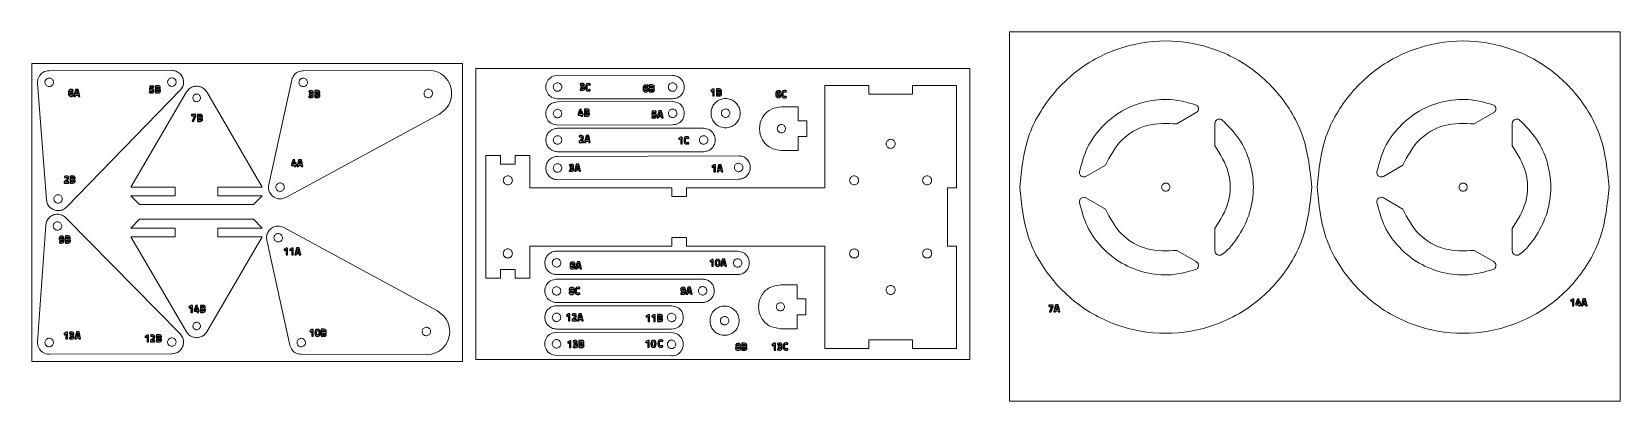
# Model space of a CAD drawing. Header units: millimetres. Extents: x -81 to 463, y -143 to -16.
import ezdxf

# ---------------------------------------------------------------- set-up
doc = ezdxf.new("R2010")
doc.units = ezdxf.units.MM
doc.header["$MEASUREMENT"] = 0
doc.layers.add('Layer 1', color=7, linetype='Continuous')

msp = doc.modelspace()

# ---------------------------------------------------------------- linework, layer by layer
at = {"layer": 'Layer 1', "lineweight": 20}
msp.add_lwpolyline([(254.11, -142.58), (463.24, -142.58), (463.24, -16.22), (254.11, -16.22), (254.11, -142.58)], close=True, dxfattribs=at)
at = {"layer": 'Layer 1', "lineweight": 9}
msp.add_lwpolyline([(71.37, -128.29), (240.49, -128.29), (240.49, -28.81), (71.37, -28.81), (71.37, -128.29)], close=True, dxfattribs=at)
for points, knots in [([(357.62, -69.36), (357.02, -63.52), (356.42, -57.67), (354.58, -52.18), (354.58, -52.18), (352.75, -46.77), (349.72, -41.7), (345.98, -37.28), (345.98, -37.28), (342.18, -32.8), (337.67, -28.98), (332.62, -26.06), (332.62, -26.06), (327.57, -23.13), (321.98, -21.11), (316.22, -20.1), (316.22, -20.1), (310.54, -19.11), (304.7, -19.11), (299.02, -20.1), (299.02, -20.1), (293.26, -21.11), (287.67, -23.13), (282.62, -26.06), (282.62, -26.06), (277.57, -28.98), (273.05, -32.8), (269.26, -37.28), (269.26, -37.28), (265.52, -41.7), (262.48, -46.77), (260.66, -52.18), (260.66, -52.18), (258.81, -57.67), (258.22, -63.52), (257.62, -69.36)], [0, 0, 0, 0, 0.1, 0.1, 0.1, 0.1, 0.2, 0.2, 0.2, 0.2, 0.3, 0.3, 0.3, 0.3, 0.4, 0.4, 0.4, 0.4, 0.5, 0.5, 0.5, 0.5, 0.6, 0.6, 0.6, 0.6, 0.7, 0.7, 0.7, 0.7, 0.8, 0.8, 0.8, 0.8, 1, 1, 1, 1]), ([(459.44, -69.36), (458.85, -63.51), (458.25, -57.67), (456.4, -52.18), (456.4, -52.18), (454.58, -46.77), (451.54, -41.7), (447.8, -37.28), (447.8, -37.28), (444.01, -32.8), (439.5, -28.98), (434.45, -26.06), (434.45, -26.06), (429.39, -23.13), (423.8, -21.11), (418.04, -20.1), (418.04, -20.1), (412.37, -19.11), (406.52, -19.11), (400.84, -20.1), (400.84, -20.1), (395.08, -21.11), (389.49, -23.13), (384.44, -26.06), (384.44, -26.06), (379.39, -28.98), (374.88, -32.8), (371.08, -37.28), (371.08, -37.28), (367.35, -41.7), (364.31, -46.77), (362.49, -52.18), (362.49, -52.18), (360.64, -57.67), (360.04, -63.51), (359.44, -69.36)], [0, 0, 0, 0, 0.1, 0.1, 0.1, 0.1, 0.2, 0.2, 0.2, 0.2, 0.3, 0.3, 0.3, 0.3, 0.4, 0.4, 0.4, 0.4, 0.5, 0.5, 0.5, 0.5, 0.6, 0.6, 0.6, 0.6, 0.7, 0.7, 0.7, 0.7, 0.8, 0.8, 0.8, 0.8, 1, 1, 1, 1]), ([(-78.68, -33.82), (-78.68, -33.45), (-78.67, -33.09), (-78.61, -32.73), (-78.61, -32.73), (-78.55, -32.37), (-78.42, -32.02), (-78.25, -31.7), (-78.25, -31.7), (-78.08, -31.37), (-77.87, -31.07), (-77.63, -30.8), (-77.63, -30.8), (-77.38, -30.53), (-77.09, -30.3), (-76.78, -30.11), (-76.78, -30.11), (-76.47, -29.91), (-76.13, -29.76), (-75.78, -29.67), (-75.78, -29.67), (-75.43, -29.58), (-75.06, -29.55), (-74.7, -29.52)], [0, 0, 0, 0, 0.142857, 0.142857, 0.142857, 0.142857, 0.285714, 0.285714, 0.285714, 0.285714, 0.428571, 0.428571, 0.428571, 0.428571, 0.571429, 0.571429, 0.571429, 0.571429, 0.714286, 0.714286, 0.714286, 0.714286, 1, 1, 1, 1]), ([(-76.1, -33.16), (-76.04, -33), (-75.98, -32.84), (-75.89, -32.7), (-75.89, -32.7), (-75.8, -32.56), (-75.68, -32.44), (-75.54, -32.34), (-75.54, -32.34), (-75.4, -32.24), (-75.25, -32.17), (-75.09, -32.12), (-75.09, -32.12), (-74.92, -32.08), (-74.75, -32.06), (-74.58, -32.07), (-74.58, -32.07), (-74.42, -32.08), (-74.25, -32.12), (-74.1, -32.19), (-74.1, -32.19), (-73.95, -32.26), (-73.8, -32.36), (-73.68, -32.47), (-73.68, -32.47), (-73.56, -32.59), (-73.46, -32.73), (-73.38, -32.88), (-73.38, -32.88), (-73.31, -33.03), (-73.26, -33.2), (-73.25, -33.36), (-73.25, -33.36), (-73.23, -33.53), (-73.24, -33.7), (-73.28, -33.87), (-73.28, -33.87), (-73.32, -34.03), (-73.39, -34.19), (-73.49, -34.33), (-73.49, -34.33), (-73.58, -34.47), (-73.7, -34.59), (-73.84, -34.69), (-73.84, -34.69), (-73.97, -34.79), (-74.13, -34.86), (-74.29, -34.91), (-74.29, -34.91), (-74.45, -34.96), (-74.62, -34.97), (-74.79, -34.96), (-74.79, -34.96), (-74.96, -34.95), (-75.12, -34.91), (-75.28, -34.84), (-75.28, -34.84), (-75.43, -34.77), (-75.58, -34.68), (-75.7, -34.56), (-75.7, -34.56), (-75.82, -34.44), (-75.92, -34.3), (-75.99, -34.15), (-75.99, -34.15), (-76.07, -34), (-76.12, -33.83), (-76.13, -33.67), (-76.13, -33.67), (-76.14, -33.5), (-76.12, -33.33), (-76.1, -33.16)], [0, 0, 0, 0, 0.052632, 0.052632, 0.052632, 0.052632, 0.105263, 0.105263, 0.105263, 0.105263, 0.157895, 0.157895, 0.157895, 0.157895, 0.210526, 0.210526, 0.210526, 0.210526, 0.263158, 0.263158, 0.263158, 0.263158, 0.315789, 0.315789, 0.315789, 0.315789, 0.368421, 0.368421, 0.368421, 0.368421, 0.421053, 0.421053, 0.421053, 0.421053, 0.473684, 0.473684, 0.473684, 0.473684, 0.526316, 0.526316, 0.526316, 0.526316, 0.578947, 0.578947, 0.578947, 0.578947, 0.631579, 0.631579, 0.631579, 0.631579, 0.684211, 0.684211, 0.684211, 0.684211, 0.736842, 0.736842, 0.736842, 0.736842, 0.789474, 0.789474, 0.789474, 0.789474, 0.842105, 0.842105, 0.842105, 0.842105, 0.894737, 0.894737, 0.894737, 0.894737, 1, 1, 1, 1]), ([(-34.1, -33.09), (-34.04, -32.93), (-33.98, -32.76), (-33.89, -32.62), (-33.89, -32.62), (-33.8, -32.48), (-33.68, -32.36), (-33.54, -32.27), (-33.54, -32.27), (-33.4, -32.17), (-33.25, -32.09), (-33.09, -32.04), (-33.09, -32.04), (-32.92, -32), (-32.75, -31.98), (-32.58, -31.99), (-32.58, -31.99), (-32.42, -32), (-32.25, -32.04), (-32.1, -32.11), (-32.1, -32.11), (-31.95, -32.18), (-31.8, -32.28), (-31.68, -32.4), (-31.68, -32.4), (-31.56, -32.51), (-31.46, -32.65), (-31.38, -32.81), (-31.38, -32.81), (-31.31, -32.96), (-31.26, -33.12), (-31.25, -33.28), (-31.25, -33.28), (-31.23, -33.45), (-31.24, -33.63), (-31.28, -33.79), (-31.28, -33.79), (-31.32, -33.95), (-31.39, -34.11), (-31.49, -34.25), (-31.49, -34.25), (-31.58, -34.39), (-31.7, -34.51), (-31.84, -34.61), (-31.84, -34.61), (-31.97, -34.71), (-32.13, -34.79), (-32.29, -34.83), (-32.29, -34.83), (-32.45, -34.88), (-32.62, -34.9), (-32.79, -34.88), (-32.79, -34.88), (-32.96, -34.87), (-33.13, -34.83), (-33.28, -34.76), (-33.28, -34.76), (-33.43, -34.69), (-33.58, -34.6), (-33.7, -34.48), (-33.7, -34.48), (-33.82, -34.36), (-33.92, -34.22), (-33.99, -34.07), (-33.99, -34.07), (-34.07, -33.92), (-34.12, -33.76), (-34.13, -33.59), (-34.13, -33.59), (-34.14, -33.42), (-34.12, -33.25), (-34.1, -33.09)], [0, 0, 0, 0, 0.052632, 0.052632, 0.052632, 0.052632, 0.105263, 0.105263, 0.105263, 0.105263, 0.157895, 0.157895, 0.157895, 0.157895, 0.210526, 0.210526, 0.210526, 0.210526, 0.263158, 0.263158, 0.263158, 0.263158, 0.315789, 0.315789, 0.315789, 0.315789, 0.368421, 0.368421, 0.368421, 0.368421, 0.421053, 0.421053, 0.421053, 0.421053, 0.473684, 0.473684, 0.473684, 0.473684, 0.526316, 0.526316, 0.526316, 0.526316, 0.578947, 0.578947, 0.578947, 0.578947, 0.631579, 0.631579, 0.631579, 0.631579, 0.684211, 0.684211, 0.684211, 0.684211, 0.736842, 0.736842, 0.736842, 0.736842, 0.789474, 0.789474, 0.789474, 0.789474, 0.842105, 0.842105, 0.842105, 0.842105, 0.894737, 0.894737, 0.894737, 0.894737, 1, 1, 1, 1]), ([(-32.7, -29.44), (-32.17, -29.5), (-31.65, -29.56), (-31.16, -29.74), (-31.16, -29.74), (-30.69, -29.92), (-30.25, -30.22), (-29.88, -30.59), (-29.88, -30.59), (-29.51, -30.96), (-29.21, -31.4), (-29, -31.88), (-29, -31.88), (-28.8, -32.36), (-28.7, -32.88), (-28.69, -33.41), (-28.69, -33.41), (-28.68, -33.93), (-28.77, -34.45), (-28.97, -34.92), (-28.97, -34.92), (-29.18, -35.39), (-29.5, -35.81), (-29.82, -36.23)], [0, 0, 0, 0, 0.142857, 0.142857, 0.142857, 0.142857, 0.285714, 0.285714, 0.285714, 0.285714, 0.428571, 0.428571, 0.428571, 0.428571, 0.571429, 0.571429, 0.571429, 0.571429, 0.714286, 0.714286, 0.714286, 0.714286, 1, 1, 1, 1]), ([(12.27, -29.52), (11.67, -29.6), (11.06, -29.68), (10.52, -29.93), (10.52, -29.93), (9.98, -30.17), (9.5, -30.56), (9.15, -31.03), (9.15, -31.03), (8.8, -31.52), (8.59, -32.09), (8.38, -32.65)], [0, 0, 0, 0, 0.25, 0.25, 0.25, 0.25, 0.5, 0.5, 0.5, 0.5, 1, 1, 1, 1]), ([(13.72, -33.3), (13.68, -33.13), (13.63, -32.97), (13.56, -32.82), (13.56, -32.82), (13.48, -32.67), (13.37, -32.54), (13.25, -32.43), (13.25, -32.43), (13.12, -32.32), (12.97, -32.23), (12.81, -32.17), (12.81, -32.17), (12.66, -32.1), (12.49, -32.07), (12.32, -32.07), (12.32, -32.07), (12.15, -32.06), (11.98, -32.09), (11.82, -32.14), (11.82, -32.14), (11.66, -32.19), (11.51, -32.28), (11.38, -32.38), (11.38, -32.38), (11.25, -32.49), (11.13, -32.62), (11.05, -32.76), (11.05, -32.76), (10.96, -32.9), (10.9, -33.06), (10.86, -33.23), (10.86, -33.23), (10.83, -33.39), (10.83, -33.56), (10.85, -33.73), (10.85, -33.73), (10.88, -33.9), (10.93, -34.06), (11.01, -34.21), (11.01, -34.21), (11.09, -34.36), (11.2, -34.49), (11.32, -34.6), (11.32, -34.6), (11.45, -34.71), (11.6, -34.8), (11.75, -34.87), (11.75, -34.87), (11.91, -34.93), (12.08, -34.96), (12.25, -34.97), (12.25, -34.97), (12.42, -34.97), (12.59, -34.94), (12.74, -34.89), (12.74, -34.89), (12.9, -34.84), (13.06, -34.76), (13.19, -34.65), (13.19, -34.65), (13.32, -34.54), (13.43, -34.41), (13.52, -34.27), (13.52, -34.27), (13.61, -34.13), (13.68, -33.97), (13.71, -33.81), (13.71, -33.81), (13.73, -33.64), (13.73, -33.47), (13.72, -33.3)], [0, 0, 0, 0, 0.052632, 0.052632, 0.052632, 0.052632, 0.105263, 0.105263, 0.105263, 0.105263, 0.157895, 0.157895, 0.157895, 0.157895, 0.210526, 0.210526, 0.210526, 0.210526, 0.263158, 0.263158, 0.263158, 0.263158, 0.315789, 0.315789, 0.315789, 0.315789, 0.368421, 0.368421, 0.368421, 0.368421, 0.421053, 0.421053, 0.421053, 0.421053, 0.473684, 0.473684, 0.473684, 0.473684, 0.526316, 0.526316, 0.526316, 0.526316, 0.578947, 0.578947, 0.578947, 0.578947, 0.631579, 0.631579, 0.631579, 0.631579, 0.684211, 0.684211, 0.684211, 0.684211, 0.736842, 0.736842, 0.736842, 0.736842, 0.789474, 0.789474, 0.789474, 0.789474, 0.842105, 0.842105, 0.842105, 0.842105, 0.894737, 0.894737, 0.894737, 0.894737, 1, 1, 1, 1]), ([(58.93, -44.35), (59.9, -43.65), (60.87, -42.95), (61.58, -42.03), (61.58, -42.03), (62.29, -41.13), (62.75, -40.01), (62.97, -38.87), (62.97, -38.87), (63.19, -37.69), (63.16, -36.48), (62.87, -35.34), (62.87, -35.34), (62.57, -34.19), (62.02, -33.12), (61.26, -32.19), (61.26, -32.19), (60.51, -31.29), (59.58, -30.54), (58.53, -30.08), (58.53, -30.08), (57.45, -29.62), (56.27, -29.47), (55.08, -29.32)], [0, 0, 0, 0, 0.142857, 0.142857, 0.142857, 0.142857, 0.285714, 0.285714, 0.285714, 0.285714, 0.428571, 0.428571, 0.428571, 0.428571, 0.571429, 0.571429, 0.571429, 0.571429, 0.714286, 0.714286, 0.714286, 0.714286, 1, 1, 1, 1]), ([(99.38, -31.11), (98.67, -31.22), (97.97, -31.33), (97.36, -31.66), (97.36, -31.66), (96.77, -31.98), (96.27, -32.5), (95.92, -33.09), (95.92, -33.09), (95.57, -33.71), (95.38, -34.41), (95.38, -35.11), (95.38, -35.11), (95.38, -35.81), (95.57, -36.51), (95.92, -37.13), (95.92, -37.13), (96.27, -37.73), (96.77, -38.25), (97.36, -38.57), (97.36, -38.57), (97.96, -38.89), (98.67, -39), (99.37, -39.11)], [0, 0, 0, 0, 0.142857, 0.142857, 0.142857, 0.142857, 0.285714, 0.285714, 0.285714, 0.285714, 0.428571, 0.428571, 0.428571, 0.428571, 0.571429, 0.571429, 0.571429, 0.571429, 0.714286, 0.714286, 0.714286, 0.714286, 1, 1, 1, 1]), ([(138.77, -39.12), (139.24, -39.08), (139.71, -39.03), (140.15, -38.88), (140.15, -38.88), (140.58, -38.74), (140.99, -38.49), (141.34, -38.19), (141.34, -38.19), (141.7, -37.89), (142.01, -37.53), (142.24, -37.12), (142.24, -37.12), (142.48, -36.72), (142.64, -36.27), (142.72, -35.81), (142.72, -35.81), (142.8, -35.36), (142.8, -34.89), (142.72, -34.44), (142.72, -34.44), (142.64, -33.97), (142.48, -33.53), (142.24, -33.12), (142.24, -33.12), (142.01, -32.72), (141.7, -32.36), (141.34, -32.05), (141.34, -32.05), (140.99, -31.75), (140.58, -31.51), (140.15, -31.37), (140.15, -31.37), (139.71, -31.22), (139.24, -31.17), (138.78, -31.12)], [0, 0, 0, 0, 0.1, 0.1, 0.1, 0.1, 0.2, 0.2, 0.2, 0.2, 0.3, 0.3, 0.3, 0.3, 0.4, 0.4, 0.4, 0.4, 0.5, 0.5, 0.5, 0.5, 0.6, 0.6, 0.6, 0.6, 0.7, 0.7, 0.7, 0.7, 0.8, 0.8, 0.8, 0.8, 1, 1, 1, 1]), ([(-27.66, -36.81), (-27.38, -36.43), (-27.11, -36.05), (-26.76, -35.75), (-26.76, -35.75), (-26.42, -35.45), (-26.01, -35.22), (-25.57, -35.07), (-25.57, -35.07), (-25.13, -34.91), (-24.67, -34.83), (-24.21, -34.83), (-24.21, -34.83), (-23.74, -34.83), (-23.28, -34.91), (-22.84, -35.07), (-22.84, -35.07), (-22.41, -35.22), (-22, -35.45), (-21.65, -35.75), (-21.65, -35.75), (-21.31, -36.05), (-21.03, -36.43), (-20.76, -36.81)], [0, 0, 0, 0, 0.142857, 0.142857, 0.142857, 0.142857, 0.285714, 0.285714, 0.285714, 0.285714, 0.428571, 0.428571, 0.428571, 0.428571, 0.571429, 0.571429, 0.571429, 0.571429, 0.714286, 0.714286, 0.714286, 0.714286, 1, 1, 1, 1]), ([(-24.21, -37.53), (-24.05, -37.54), (-23.9, -37.56), (-23.76, -37.61), (-23.76, -37.61), (-23.62, -37.65), (-23.49, -37.73), (-23.37, -37.83), (-23.37, -37.83), (-23.26, -37.93), (-23.16, -38.05), (-23.08, -38.18), (-23.08, -38.18), (-23, -38.31), (-22.95, -38.45), (-22.93, -38.6), (-22.93, -38.6), (-22.9, -38.75), (-22.9, -38.9), (-22.93, -39.05), (-22.93, -39.05), (-22.95, -39.2), (-23, -39.35), (-23.08, -39.48), (-23.08, -39.48), (-23.16, -39.61), (-23.26, -39.73), (-23.37, -39.82), (-23.37, -39.82), (-23.49, -39.92), (-23.62, -40), (-23.76, -40.05), (-23.76, -40.05), (-23.9, -40.1), (-24.05, -40.13), (-24.21, -40.13), (-24.21, -40.13), (-24.36, -40.13), (-24.51, -40.1), (-24.65, -40.05), (-24.65, -40.05), (-24.79, -40), (-24.93, -39.92), (-25.04, -39.82), (-25.04, -39.82), (-25.16, -39.73), (-25.26, -39.61), (-25.33, -39.48), (-25.33, -39.48), (-25.41, -39.35), (-25.46, -39.2), (-25.49, -39.05), (-25.49, -39.05), (-25.51, -38.9), (-25.51, -38.75), (-25.49, -38.6), (-25.49, -38.6), (-25.46, -38.45), (-25.41, -38.31), (-25.33, -38.18), (-25.33, -38.18), (-25.26, -38.05), (-25.16, -37.93), (-25.04, -37.83), (-25.04, -37.83), (-24.93, -37.73), (-24.79, -37.65), (-24.65, -37.61), (-24.65, -37.61), (-24.51, -37.56), (-24.36, -37.54), (-24.21, -37.53)], [0, 0, 0, 0, 0.052632, 0.052632, 0.052632, 0.052632, 0.105263, 0.105263, 0.105263, 0.105263, 0.157895, 0.157895, 0.157895, 0.157895, 0.210526, 0.210526, 0.210526, 0.210526, 0.263158, 0.263158, 0.263158, 0.263158, 0.315789, 0.315789, 0.315789, 0.315789, 0.368421, 0.368421, 0.368421, 0.368421, 0.421053, 0.421053, 0.421053, 0.421053, 0.473684, 0.473684, 0.473684, 0.473684, 0.526316, 0.526316, 0.526316, 0.526316, 0.578947, 0.578947, 0.578947, 0.578947, 0.631579, 0.631579, 0.631579, 0.631579, 0.684211, 0.684211, 0.684211, 0.684211, 0.736842, 0.736842, 0.736842, 0.736842, 0.789474, 0.789474, 0.789474, 0.789474, 0.842105, 0.842105, 0.842105, 0.842105, 0.894737, 0.894737, 0.894737, 0.894737, 1, 1, 1, 1]), ([(56.55, -37.1), (56.51, -36.94), (56.46, -36.77), (56.39, -36.62), (56.39, -36.62), (56.31, -36.48), (56.2, -36.34), (56.08, -36.23), (56.08, -36.23), (55.95, -36.12), (55.8, -36.03), (55.65, -35.97), (55.65, -35.97), (55.49, -35.91), (55.32, -35.87), (55.15, -35.87), (55.15, -35.87), (54.98, -35.87), (54.81, -35.89), (54.66, -35.94), (54.66, -35.94), (54.5, -36), (54.34, -36.08), (54.21, -36.19), (54.21, -36.19), (54.08, -36.29), (53.97, -36.42), (53.88, -36.57), (53.88, -36.57), (53.79, -36.71), (53.73, -36.87), (53.7, -37.03), (53.7, -37.03), (53.66, -37.2), (53.66, -37.37), (53.68, -37.54), (53.68, -37.54), (53.71, -37.7), (53.76, -37.87), (53.84, -38.02), (53.84, -38.02), (53.92, -38.16), (54.03, -38.29), (54.15, -38.41), (54.15, -38.41), (54.28, -38.52), (54.43, -38.61), (54.59, -38.67), (54.59, -38.67), (54.74, -38.73), (54.91, -38.77), (55.08, -38.77), (55.08, -38.77), (55.25, -38.77), (55.42, -38.75), (55.58, -38.7), (55.58, -38.7), (55.74, -38.64), (55.89, -38.56), (56.02, -38.45), (56.02, -38.45), (56.15, -38.35), (56.27, -38.22), (56.35, -38.07), (56.35, -38.07), (56.44, -37.93), (56.51, -37.77), (56.54, -37.61), (56.54, -37.61), (56.57, -37.44), (56.56, -37.27), (56.55, -37.1)], [0, 0, 0, 0, 0.052632, 0.052632, 0.052632, 0.052632, 0.105263, 0.105263, 0.105263, 0.105263, 0.157895, 0.157895, 0.157895, 0.157895, 0.210526, 0.210526, 0.210526, 0.210526, 0.263158, 0.263158, 0.263158, 0.263158, 0.315789, 0.315789, 0.315789, 0.315789, 0.368421, 0.368421, 0.368421, 0.368421, 0.421053, 0.421053, 0.421053, 0.421053, 0.473684, 0.473684, 0.473684, 0.473684, 0.526316, 0.526316, 0.526316, 0.526316, 0.578947, 0.578947, 0.578947, 0.578947, 0.631579, 0.631579, 0.631579, 0.631579, 0.684211, 0.684211, 0.684211, 0.684211, 0.736842, 0.736842, 0.736842, 0.736842, 0.789474, 0.789474, 0.789474, 0.789474, 0.842105, 0.842105, 0.842105, 0.842105, 0.894737, 0.894737, 0.894737, 0.894737, 1, 1, 1, 1]), ([(100.8, -35.38), (100.81, -35.21), (100.83, -35.04), (100.8, -34.87), (100.8, -34.87), (100.78, -34.71), (100.72, -34.55), (100.64, -34.4), (100.64, -34.4), (100.55, -34.25), (100.44, -34.12), (100.32, -34.01), (100.32, -34.01), (100.19, -33.9), (100.04, -33.81), (99.88, -33.75), (99.88, -33.75), (99.72, -33.7), (99.56, -33.66), (99.39, -33.66), (99.39, -33.66), (99.22, -33.66), (99.05, -33.69), (98.89, -33.75), (98.89, -33.75), (98.73, -33.8), (98.58, -33.89), (98.45, -34), (98.45, -34), (98.32, -34.1), (98.21, -34.23), (98.13, -34.38), (98.13, -34.38), (98.04, -34.52), (97.98, -34.68), (97.95, -34.85), (97.95, -34.85), (97.92, -35.02), (97.92, -35.19), (97.95, -35.36), (97.95, -35.36), (97.97, -35.52), (98.03, -35.68), (98.11, -35.83), (98.11, -35.83), (98.2, -35.97), (98.31, -36.11), (98.43, -36.22), (98.43, -36.22), (98.56, -36.33), (98.71, -36.41), (98.87, -36.47), (98.87, -36.47), (99.03, -36.53), (99.19, -36.56), (99.36, -36.56), (99.36, -36.56), (99.53, -36.56), (99.7, -36.54), (99.86, -36.48), (99.86, -36.48), (100.02, -36.42), (100.17, -36.34), (100.3, -36.23), (100.3, -36.23), (100.43, -36.12), (100.54, -35.99), (100.62, -35.85), (100.62, -35.85), (100.71, -35.7), (100.75, -35.54), (100.8, -35.38)], [0, 0, 0, 0, 0.052632, 0.052632, 0.052632, 0.052632, 0.105263, 0.105263, 0.105263, 0.105263, 0.157895, 0.157895, 0.157895, 0.157895, 0.210526, 0.210526, 0.210526, 0.210526, 0.263158, 0.263158, 0.263158, 0.263158, 0.315789, 0.315789, 0.315789, 0.315789, 0.368421, 0.368421, 0.368421, 0.368421, 0.421053, 0.421053, 0.421053, 0.421053, 0.473684, 0.473684, 0.473684, 0.473684, 0.526316, 0.526316, 0.526316, 0.526316, 0.578947, 0.578947, 0.578947, 0.578947, 0.631579, 0.631579, 0.631579, 0.631579, 0.684211, 0.684211, 0.684211, 0.684211, 0.736842, 0.736842, 0.736842, 0.736842, 0.789474, 0.789474, 0.789474, 0.789474, 0.842105, 0.842105, 0.842105, 0.842105, 0.894737, 0.894737, 0.894737, 0.894737, 1, 1, 1, 1]), ([(140.2, -35.39), (140.21, -35.22), (140.23, -35.05), (140.2, -34.88), (140.2, -34.88), (140.18, -34.72), (140.12, -34.56), (140.04, -34.41), (140.04, -34.41), (139.95, -34.26), (139.84, -34.13), (139.72, -34.02), (139.72, -34.02), (139.59, -33.91), (139.44, -33.82), (139.28, -33.76), (139.28, -33.76), (139.12, -33.71), (138.96, -33.67), (138.79, -33.67), (138.79, -33.67), (138.62, -33.67), (138.45, -33.7), (138.29, -33.76), (138.29, -33.76), (138.13, -33.81), (137.98, -33.9), (137.85, -34.01), (137.85, -34.01), (137.72, -34.11), (137.61, -34.24), (137.53, -34.39), (137.53, -34.39), (137.44, -34.53), (137.38, -34.69), (137.35, -34.86), (137.35, -34.86), (137.32, -35.03), (137.32, -35.2), (137.35, -35.37), (137.35, -35.37), (137.37, -35.53), (137.43, -35.69), (137.51, -35.84), (137.51, -35.84), (137.6, -35.98), (137.71, -36.12), (137.83, -36.23), (137.83, -36.23), (137.96, -36.34), (138.11, -36.42), (138.27, -36.48), (138.27, -36.48), (138.43, -36.54), (138.59, -36.57), (138.76, -36.57), (138.76, -36.57), (138.93, -36.57), (139.1, -36.55), (139.26, -36.49), (139.26, -36.49), (139.42, -36.43), (139.57, -36.35), (139.7, -36.24), (139.7, -36.24), (139.83, -36.13), (139.94, -36.01), (140.02, -35.86), (140.02, -35.86), (140.11, -35.71), (140.15, -35.55), (140.2, -35.39)], [0, 0, 0, 0, 0.052632, 0.052632, 0.052632, 0.052632, 0.105263, 0.105263, 0.105263, 0.105263, 0.157895, 0.157895, 0.157895, 0.157895, 0.210526, 0.210526, 0.210526, 0.210526, 0.263158, 0.263158, 0.263158, 0.263158, 0.315789, 0.315789, 0.315789, 0.315789, 0.368421, 0.368421, 0.368421, 0.368421, 0.421053, 0.421053, 0.421053, 0.421053, 0.473684, 0.473684, 0.473684, 0.473684, 0.526316, 0.526316, 0.526316, 0.526316, 0.578947, 0.578947, 0.578947, 0.578947, 0.631579, 0.631579, 0.631579, 0.631579, 0.684211, 0.684211, 0.684211, 0.684211, 0.736842, 0.736842, 0.736842, 0.736842, 0.789474, 0.789474, 0.789474, 0.789474, 0.842105, 0.842105, 0.842105, 0.842105, 0.894737, 0.894737, 0.894737, 0.894737, 1, 1, 1, 1]), ([(99.36, -40.17), (98.66, -40.29), (97.95, -40.4), (97.35, -40.73), (97.35, -40.73), (96.76, -41.04), (96.26, -41.56), (95.92, -42.16), (95.92, -42.16), (95.57, -42.78), (95.38, -43.48), (95.38, -44.18), (95.38, -44.18), (95.38, -44.88), (95.57, -45.58), (95.93, -46.2), (95.93, -46.2), (96.27, -46.8), (96.77, -47.31), (97.37, -47.63), (97.37, -47.63), (97.97, -47.95), (98.68, -48.06), (99.38, -48.17)], [0, 0, 0, 0, 0.142857, 0.142857, 0.142857, 0.142857, 0.285714, 0.285714, 0.285714, 0.285714, 0.428571, 0.428571, 0.428571, 0.428571, 0.571429, 0.571429, 0.571429, 0.571429, 0.714286, 0.714286, 0.714286, 0.714286, 1, 1, 1, 1]), ([(100.82, -44.3), (100.82, -44.13), (100.81, -43.96), (100.77, -43.79), (100.77, -43.79), (100.73, -43.63), (100.66, -43.48), (100.56, -43.34), (100.56, -43.34), (100.46, -43.2), (100.34, -43.08), (100.2, -42.98), (100.2, -42.98), (100.06, -42.89), (99.91, -42.81), (99.74, -42.77), (99.74, -42.77), (99.58, -42.73), (99.41, -42.71), (99.25, -42.73), (99.25, -42.73), (99.08, -42.74), (98.91, -42.79), (98.76, -42.86), (98.76, -42.86), (98.6, -42.93), (98.46, -43.03), (98.34, -43.15), (98.34, -43.15), (98.23, -43.27), (98.13, -43.41), (98.06, -43.56), (98.06, -43.56), (97.99, -43.71), (97.94, -43.88), (97.93, -44.05), (97.93, -44.05), (97.91, -44.22), (97.93, -44.39), (97.97, -44.55), (97.97, -44.55), (98.02, -44.71), (98.09, -44.87), (98.19, -45), (98.19, -45), (98.28, -45.14), (98.4, -45.27), (98.54, -45.36), (98.54, -45.36), (98.68, -45.46), (98.84, -45.53), (99, -45.57), (99, -45.57), (99.16, -45.62), (99.33, -45.63), (99.5, -45.62), (99.5, -45.62), (99.67, -45.6), (99.84, -45.56), (99.99, -45.49), (99.99, -45.49), (100.14, -45.41), (100.28, -45.31), (100.4, -45.19), (100.4, -45.19), (100.52, -45.08), (100.62, -44.94), (100.69, -44.79), (100.69, -44.79), (100.75, -44.63), (100.79, -44.46), (100.82, -44.3)], [0, 0, 0, 0, 0.052632, 0.052632, 0.052632, 0.052632, 0.105263, 0.105263, 0.105263, 0.105263, 0.157895, 0.157895, 0.157895, 0.157895, 0.210526, 0.210526, 0.210526, 0.210526, 0.263158, 0.263158, 0.263158, 0.263158, 0.315789, 0.315789, 0.315789, 0.315789, 0.368421, 0.368421, 0.368421, 0.368421, 0.421053, 0.421053, 0.421053, 0.421053, 0.473684, 0.473684, 0.473684, 0.473684, 0.526316, 0.526316, 0.526316, 0.526316, 0.578947, 0.578947, 0.578947, 0.578947, 0.631579, 0.631579, 0.631579, 0.631579, 0.684211, 0.684211, 0.684211, 0.684211, 0.736842, 0.736842, 0.736842, 0.736842, 0.789474, 0.789474, 0.789474, 0.789474, 0.842105, 0.842105, 0.842105, 0.842105, 0.894737, 0.894737, 0.894737, 0.894737, 1, 1, 1, 1]), ([(140.22, -44.2), (140.22, -44.03), (140.21, -43.86), (140.17, -43.69), (140.17, -43.69), (140.13, -43.53), (140.06, -43.38), (139.96, -43.24), (139.96, -43.24), (139.86, -43.1), (139.74, -42.98), (139.6, -42.88), (139.6, -42.88), (139.46, -42.79), (139.31, -42.71), (139.14, -42.67), (139.14, -42.67), (138.98, -42.63), (138.81, -42.61), (138.65, -42.63), (138.65, -42.63), (138.48, -42.64), (138.31, -42.69), (138.16, -42.76), (138.16, -42.76), (138, -42.83), (137.86, -42.93), (137.74, -43.05), (137.74, -43.05), (137.63, -43.17), (137.53, -43.31), (137.46, -43.46), (137.46, -43.46), (137.39, -43.61), (137.34, -43.78), (137.33, -43.95), (137.33, -43.95), (137.31, -44.12), (137.33, -44.29), (137.37, -44.45), (137.37, -44.45), (137.42, -44.61), (137.49, -44.77), (137.59, -44.9), (137.59, -44.9), (137.68, -45.04), (137.8, -45.17), (137.94, -45.26), (137.94, -45.26), (138.08, -45.36), (138.24, -45.43), (138.4, -45.48), (138.4, -45.48), (138.56, -45.52), (138.73, -45.53), (138.9, -45.52), (138.9, -45.52), (139.07, -45.5), (139.24, -45.46), (139.39, -45.39), (139.39, -45.39), (139.54, -45.31), (139.68, -45.22), (139.8, -45.09), (139.8, -45.09), (139.92, -44.98), (140.02, -44.84), (140.09, -44.69), (140.09, -44.69), (140.15, -44.53), (140.19, -44.36), (140.22, -44.2)], [0, 0, 0, 0, 0.052632, 0.052632, 0.052632, 0.052632, 0.105263, 0.105263, 0.105263, 0.105263, 0.157895, 0.157895, 0.157895, 0.157895, 0.210526, 0.210526, 0.210526, 0.210526, 0.263158, 0.263158, 0.263158, 0.263158, 0.315789, 0.315789, 0.315789, 0.315789, 0.368421, 0.368421, 0.368421, 0.368421, 0.421053, 0.421053, 0.421053, 0.421053, 0.473684, 0.473684, 0.473684, 0.473684, 0.526316, 0.526316, 0.526316, 0.526316, 0.578947, 0.578947, 0.578947, 0.578947, 0.631579, 0.631579, 0.631579, 0.631579, 0.684211, 0.684211, 0.684211, 0.684211, 0.736842, 0.736842, 0.736842, 0.736842, 0.789474, 0.789474, 0.789474, 0.789474, 0.842105, 0.842105, 0.842105, 0.842105, 0.894737, 0.894737, 0.894737, 0.894737, 1, 1, 1, 1]), ([(138.78, -48.07), (139.49, -47.96), (140.19, -47.85), (140.8, -47.52), (140.8, -47.52), (141.39, -47.2), (141.89, -46.68), (142.23, -46.08), (142.23, -46.08), (142.58, -45.46), (142.77, -44.76), (142.77, -44.06), (142.77, -44.06), (142.77, -43.36), (142.57, -42.66), (142.22, -42.05), (142.22, -42.05), (141.87, -41.45), (141.37, -40.93), (140.78, -40.62), (140.78, -40.62), (140.17, -40.29), (139.47, -40.18), (138.76, -40.07)], [0, 0, 0, 0, 0.142857, 0.142857, 0.142857, 0.142857, 0.285714, 0.285714, 0.285714, 0.285714, 0.428571, 0.428571, 0.428571, 0.428571, 0.571429, 0.571429, 0.571429, 0.571429, 0.714286, 0.714286, 0.714286, 0.714286, 1, 1, 1, 1]), ([(161.92, -44.07), (161.86, -43.48), (161.8, -42.9), (161.62, -42.35), (161.62, -42.35), (161.43, -41.81), (161.13, -41.3), (160.76, -40.86), (160.76, -40.86), (160.38, -40.41), (159.93, -40.03), (159.42, -39.74), (159.42, -39.74), (158.91, -39.44), (158.36, -39.24), (157.78, -39.14), (157.78, -39.14), (157.21, -39.04), (156.63, -39.04), (156.06, -39.14), (156.06, -39.14), (155.48, -39.24), (154.93, -39.44), (154.42, -39.74), (154.42, -39.74), (153.91, -40.03), (153.46, -40.41), (153.08, -40.86), (153.08, -40.86), (152.71, -41.3), (152.42, -41.81), (152.22, -42.35), (152.22, -42.35), (152.02, -42.9), (151.92, -43.48), (151.92, -44.07), (151.92, -44.07), (151.92, -44.65), (152.02, -45.23), (152.22, -45.78), (152.22, -45.78), (152.42, -46.32), (152.71, -46.83), (153.08, -47.27), (153.08, -47.27), (153.46, -47.72), (153.91, -48.1), (154.42, -48.4), (154.42, -48.4), (154.93, -48.69), (155.48, -48.89), (156.06, -48.99), (156.06, -48.99), (156.63, -49.09), (157.21, -49.09), (157.78, -48.99), (157.78, -48.99), (158.36, -48.89), (158.91, -48.69), (159.42, -48.4), (159.42, -48.4), (159.93, -48.1), (160.38, -47.72), (160.76, -47.27), (160.76, -47.27), (161.13, -46.83), (161.43, -46.32), (161.62, -45.78), (161.62, -45.78), (161.8, -45.23), (161.86, -44.65), (161.92, -44.07)], [0, 0, 0, 0, 0.052632, 0.052632, 0.052632, 0.052632, 0.105263, 0.105263, 0.105263, 0.105263, 0.157895, 0.157895, 0.157895, 0.157895, 0.210526, 0.210526, 0.210526, 0.210526, 0.263158, 0.263158, 0.263158, 0.263158, 0.315789, 0.315789, 0.315789, 0.315789, 0.368421, 0.368421, 0.368421, 0.368421, 0.421053, 0.421053, 0.421053, 0.421053, 0.473684, 0.473684, 0.473684, 0.473684, 0.526316, 0.526316, 0.526316, 0.526316, 0.578947, 0.578947, 0.578947, 0.578947, 0.631579, 0.631579, 0.631579, 0.631579, 0.684211, 0.684211, 0.684211, 0.684211, 0.736842, 0.736842, 0.736842, 0.736842, 0.789474, 0.789474, 0.789474, 0.789474, 0.842105, 0.842105, 0.842105, 0.842105, 0.894737, 0.894737, 0.894737, 0.894737, 1, 1, 1, 1]), ([(158.37, -44.07), (158.35, -43.9), (158.34, -43.73), (158.28, -43.57), (158.28, -43.57), (158.23, -43.41), (158.14, -43.26), (158.03, -43.14), (158.03, -43.14), (157.92, -43.01), (157.79, -42.89), (157.64, -42.81), (157.64, -42.81), (157.5, -42.72), (157.34, -42.67), (157.17, -42.64), (157.17, -42.64), (157, -42.61), (156.84, -42.61), (156.67, -42.64), (156.67, -42.64), (156.5, -42.67), (156.34, -42.72), (156.19, -42.81), (156.19, -42.81), (156.05, -42.89), (155.92, -43.01), (155.81, -43.14), (155.81, -43.14), (155.7, -43.26), (155.62, -43.41), (155.56, -43.57), (155.56, -43.57), (155.5, -43.73), (155.47, -43.9), (155.47, -44.07), (155.47, -44.07), (155.47, -44.23), (155.5, -44.4), (155.56, -44.56), (155.56, -44.56), (155.62, -44.72), (155.7, -44.87), (155.81, -45), (155.81, -45), (155.92, -45.13), (156.05, -45.24), (156.19, -45.32), (156.19, -45.32), (156.34, -45.41), (156.5, -45.46), (156.67, -45.49), (156.67, -45.49), (156.84, -45.52), (157, -45.52), (157.17, -45.49), (157.17, -45.49), (157.34, -45.46), (157.5, -45.41), (157.64, -45.32), (157.64, -45.32), (157.79, -45.24), (157.92, -45.13), (158.03, -45), (158.03, -45), (158.14, -44.87), (158.23, -44.72), (158.28, -44.56), (158.28, -44.56), (158.34, -44.4), (158.35, -44.23), (158.37, -44.07)], [0, 0, 0, 0, 0.052632, 0.052632, 0.052632, 0.052632, 0.105263, 0.105263, 0.105263, 0.105263, 0.157895, 0.157895, 0.157895, 0.157895, 0.210526, 0.210526, 0.210526, 0.210526, 0.263158, 0.263158, 0.263158, 0.263158, 0.315789, 0.315789, 0.315789, 0.315789, 0.368421, 0.368421, 0.368421, 0.368421, 0.421053, 0.421053, 0.421053, 0.421053, 0.473684, 0.473684, 0.473684, 0.473684, 0.526316, 0.526316, 0.526316, 0.526316, 0.578947, 0.578947, 0.578947, 0.578947, 0.631579, 0.631579, 0.631579, 0.631579, 0.684211, 0.684211, 0.684211, 0.684211, 0.736842, 0.736842, 0.736842, 0.736842, 0.789474, 0.789474, 0.789474, 0.789474, 0.842105, 0.842105, 0.842105, 0.842105, 0.894737, 0.894737, 0.894737, 0.894737, 1, 1, 1, 1]), ([(176.02, -41.86), (174.7, -42.06), (173.38, -42.27), (172.24, -42.88), (172.24, -42.88), (171.13, -43.48), (170.19, -44.45), (169.55, -45.57), (169.55, -45.57), (168.88, -46.73), (168.53, -48.04), (168.53, -49.36), (168.53, -49.36), (168.53, -50.67), (168.88, -51.98), (169.55, -53.14), (169.55, -53.14), (170.19, -54.26), (171.13, -55.24), (172.24, -55.83), (172.24, -55.83), (173.38, -56.44), (174.7, -56.65), (176.02, -56.86)], [0, 0, 0, 0, 0.142857, 0.142857, 0.142857, 0.142857, 0.285714, 0.285714, 0.285714, 0.285714, 0.428571, 0.428571, 0.428571, 0.428571, 0.571429, 0.571429, 0.571429, 0.571429, 0.714286, 0.714286, 0.714286, 0.714286, 1, 1, 1, 1]), ([(317.85, -41.16), (315.02, -40.4), (312.2, -39.64), (309.31, -39.41), (309.31, -39.41), (306.45, -39.19), (303.53, -39.49), (300.72, -40.17), (300.72, -40.17), (297.87, -40.85), (295.14, -41.93), (292.62, -43.38), (292.62, -43.38), (290.1, -44.83), (287.8, -46.67), (285.78, -48.79), (285.78, -48.79), (283.79, -50.89), (282.07, -53.26), (280.83, -55.85), (280.83, -55.85), (279.58, -58.47), (278.83, -61.29), (278.08, -64.12)], [0, 0, 0, 0, 0.142857, 0.142857, 0.142857, 0.142857, 0.285714, 0.285714, 0.285714, 0.285714, 0.428571, 0.428571, 0.428571, 0.428571, 0.571429, 0.571429, 0.571429, 0.571429, 0.714286, 0.714286, 0.714286, 0.714286, 1, 1, 1, 1]), ([(318.09, -43.87), (318.24, -43.76), (318.39, -43.64), (318.52, -43.5), (318.52, -43.5), (318.63, -43.35), (318.72, -43.18), (318.77, -43), (318.77, -43), (318.83, -42.82), (318.85, -42.63), (318.83, -42.44), (318.83, -42.44), (318.81, -42.25), (318.76, -42.06), (318.68, -41.89), (318.68, -41.89), (318.59, -41.72), (318.48, -41.57), (318.34, -41.45), (318.34, -41.45), (318.19, -41.33), (318.02, -41.24), (317.85, -41.16)], [0, 0, 0, 0, 0.142857, 0.142857, 0.142857, 0.142857, 0.285714, 0.285714, 0.285714, 0.285714, 0.428571, 0.428571, 0.428571, 0.428571, 0.571429, 0.571429, 0.571429, 0.571429, 0.714286, 0.714286, 0.714286, 0.714286, 1, 1, 1, 1]), ([(419.67, -41.16), (416.85, -40.4), (414.02, -39.64), (411.14, -39.41), (411.14, -39.41), (408.28, -39.18), (405.36, -39.49), (402.54, -40.17), (402.54, -40.17), (399.7, -40.85), (396.96, -41.93), (394.44, -43.38), (394.44, -43.38), (391.93, -44.83), (389.63, -46.67), (387.61, -48.79), (387.61, -48.79), (385.61, -50.89), (383.89, -53.26), (382.66, -55.85), (382.66, -55.85), (381.41, -58.46), (380.66, -61.29), (379.91, -64.12)], [0, 0, 0, 0, 0.142857, 0.142857, 0.142857, 0.142857, 0.285714, 0.285714, 0.285714, 0.285714, 0.428571, 0.428571, 0.428571, 0.428571, 0.571429, 0.571429, 0.571429, 0.571429, 0.714286, 0.714286, 0.714286, 0.714286, 1, 1, 1, 1]), ([(419.91, -43.87), (420.07, -43.75), (420.22, -43.64), (420.34, -43.5), (420.34, -43.5), (420.46, -43.35), (420.54, -43.18), (420.6, -43), (420.6, -43), (420.65, -42.82), (420.67, -42.63), (420.66, -42.44), (420.66, -42.44), (420.64, -42.25), (420.59, -42.06), (420.5, -41.89), (420.5, -41.89), (420.42, -41.72), (420.3, -41.57), (420.16, -41.45), (420.16, -41.45), (420.02, -41.33), (419.85, -41.24), (419.67, -41.16)], [0, 0, 0, 0, 0.142857, 0.142857, 0.142857, 0.142857, 0.285714, 0.285714, 0.285714, 0.285714, 0.428571, 0.428571, 0.428571, 0.428571, 0.571429, 0.571429, 0.571429, 0.571429, 0.714286, 0.714286, 0.714286, 0.714286, 1, 1, 1, 1]), ([(177.42, -49.36), (177.4, -49.19), (177.39, -49.03), (177.34, -48.88), (177.34, -48.88), (177.28, -48.72), (177.2, -48.58), (177.09, -48.46), (177.09, -48.46), (176.99, -48.33), (176.86, -48.23), (176.72, -48.14), (176.72, -48.14), (176.58, -48.06), (176.42, -48.01), (176.26, -47.98), (176.26, -47.98), (176.1, -47.95), (175.94, -47.95), (175.78, -47.98), (175.78, -47.98), (175.62, -48.01), (175.46, -48.06), (175.32, -48.14), (175.32, -48.14), (175.18, -48.23), (175.05, -48.33), (174.95, -48.46), (174.95, -48.46), (174.84, -48.58), (174.76, -48.72), (174.71, -48.88), (174.71, -48.88), (174.65, -49.03), (174.62, -49.19), (174.62, -49.36), (174.62, -49.36), (174.62, -49.52), (174.65, -49.68), (174.71, -49.84), (174.71, -49.84), (174.76, -49.99), (174.84, -50.13), (174.95, -50.26), (174.95, -50.26), (175.05, -50.38), (175.18, -50.49), (175.32, -50.57), (175.32, -50.57), (175.46, -50.65), (175.62, -50.71), (175.78, -50.74), (175.78, -50.74), (175.94, -50.76), (176.1, -50.76), (176.26, -50.74), (176.26, -50.74), (176.42, -50.71), (176.58, -50.65), (176.72, -50.57), (176.72, -50.57), (176.86, -50.49), (176.99, -50.38), (177.09, -50.26), (177.09, -50.26), (177.2, -50.13), (177.28, -49.99), (177.34, -49.84), (177.34, -49.84), (177.39, -49.68), (177.4, -49.52), (177.42, -49.36)], [0, 0, 0, 0, 0.052632, 0.052632, 0.052632, 0.052632, 0.105263, 0.105263, 0.105263, 0.105263, 0.157895, 0.157895, 0.157895, 0.157895, 0.210526, 0.210526, 0.210526, 0.210526, 0.263158, 0.263158, 0.263158, 0.263158, 0.315789, 0.315789, 0.315789, 0.315789, 0.368421, 0.368421, 0.368421, 0.368421, 0.421053, 0.421053, 0.421053, 0.421053, 0.473684, 0.473684, 0.473684, 0.473684, 0.526316, 0.526316, 0.526316, 0.526316, 0.578947, 0.578947, 0.578947, 0.578947, 0.631579, 0.631579, 0.631579, 0.631579, 0.684211, 0.684211, 0.684211, 0.684211, 0.736842, 0.736842, 0.736842, 0.736842, 0.789474, 0.789474, 0.789474, 0.789474, 0.842105, 0.842105, 0.842105, 0.842105, 0.894737, 0.894737, 0.894737, 0.894737, 1, 1, 1, 1]), ([(311.45, -47.7), (308, -47.57), (304.54, -47.45), (301.23, -48.31), (301.23, -48.31), (298, -49.15), (294.92, -50.93), (292.58, -53.3), (292.58, -53.3), (290.18, -55.74), (288.56, -58.79), (286.94, -61.85)], [0, 0, 0, 0, 0.25, 0.25, 0.25, 0.25, 0.5, 0.5, 0.5, 0.5, 1, 1, 1, 1]), ([(326.93, -46.4), (326.77, -46.3), (326.61, -46.19), (326.43, -46.12), (326.43, -46.12), (326.26, -46.06), (326.07, -46.04), (325.88, -46.05), (325.88, -46.05), (325.69, -46.06), (325.5, -46.11), (325.33, -46.19), (325.33, -46.19), (325.16, -46.27), (325, -46.38), (324.87, -46.52), (324.87, -46.52), (324.74, -46.66), (324.63, -46.82), (324.57, -46.99), (324.57, -46.99), (324.5, -47.17), (324.48, -47.36), (324.46, -47.55)], [0, 0, 0, 0, 0.142857, 0.142857, 0.142857, 0.142857, 0.285714, 0.285714, 0.285714, 0.285714, 0.428571, 0.428571, 0.428571, 0.428571, 0.571429, 0.571429, 0.571429, 0.571429, 0.714286, 0.714286, 0.714286, 0.714286, 1, 1, 1, 1]), ([(324.46, -91.17), (324.48, -91.36), (324.5, -91.55), (324.57, -91.73), (324.57, -91.73), (324.63, -91.9), (324.74, -92.06), (324.87, -92.2), (324.87, -92.2), (325, -92.34), (325.16, -92.45), (325.33, -92.53), (325.33, -92.53), (325.5, -92.61), (325.69, -92.66), (325.88, -92.67), (325.88, -92.67), (326.07, -92.68), (326.26, -92.66), (326.43, -92.6), (326.43, -92.6), (326.61, -92.53), (326.77, -92.43), (326.93, -92.32), (326.93, -92.32), (329.35, -90.66), (331.17, -88.3), (332.71, -85.8), (332.71, -85.8), (334.24, -83.33), (335.51, -80.73), (336.35, -77.98), (336.35, -77.98), (337.2, -75.21), (337.62, -72.28), (337.62, -69.36), (337.62, -69.36), (337.61, -66.45), (337.18, -63.54), (336.35, -60.74), (336.35, -60.74), (335.54, -57.96), (334.34, -55.28), (332.71, -52.92), (332.71, -52.92), (331.07, -50.53), (329, -48.47), (326.93, -46.4)], [0, 0, 0, 0, 0.076923, 0.076923, 0.076923, 0.076923, 0.153846, 0.153846, 0.153846, 0.153846, 0.230769, 0.230769, 0.230769, 0.230769, 0.307692, 0.307692, 0.307692, 0.307692, 0.384615, 0.384615, 0.384615, 0.384615, 0.461538, 0.461538, 0.461538, 0.461538, 0.538462, 0.538462, 0.538462, 0.538462, 0.615385, 0.615385, 0.615385, 0.615385, 0.692308, 0.692308, 0.692308, 0.692308, 0.769231, 0.769231, 0.769231, 0.769231, 0.846154, 0.846154, 0.846154, 0.846154, 1, 1, 1, 1]), ([(413.28, -47.7), (409.82, -47.57), (406.36, -47.45), (403.06, -48.31), (403.06, -48.31), (399.83, -49.15), (396.75, -50.93), (394.4, -53.3), (394.4, -53.3), (392, -55.74), (390.38, -58.79), (388.77, -61.85)], [0, 0, 0, 0, 0.25, 0.25, 0.25, 0.25, 0.5, 0.5, 0.5, 0.5, 1, 1, 1, 1]), ([(428.75, -46.4), (428.59, -46.29), (428.43, -46.19), (428.26, -46.12), (428.26, -46.12), (428.08, -46.06), (427.89, -46.04), (427.7, -46.05), (427.7, -46.05), (427.51, -46.06), (427.33, -46.11), (427.15, -46.19), (427.15, -46.19), (426.98, -46.27), (426.83, -46.38), (426.69, -46.52), (426.69, -46.52), (426.56, -46.66), (426.46, -46.82), (426.39, -46.99), (426.39, -46.99), (426.33, -47.17), (426.31, -47.36), (426.29, -47.55)], [0, 0, 0, 0, 0.142857, 0.142857, 0.142857, 0.142857, 0.285714, 0.285714, 0.285714, 0.285714, 0.428571, 0.428571, 0.428571, 0.428571, 0.571429, 0.571429, 0.571429, 0.571429, 0.714286, 0.714286, 0.714286, 0.714286, 1, 1, 1, 1]), ([(426.29, -91.17), (426.31, -91.36), (426.33, -91.55), (426.39, -91.73), (426.39, -91.73), (426.46, -91.9), (426.56, -92.06), (426.69, -92.2), (426.69, -92.2), (426.83, -92.34), (426.98, -92.45), (427.15, -92.53), (427.15, -92.53), (427.33, -92.61), (427.51, -92.66), (427.7, -92.67), (427.7, -92.67), (427.89, -92.68), (428.08, -92.66), (428.26, -92.6), (428.26, -92.6), (428.43, -92.53), (428.59, -92.43), (428.75, -92.32), (428.75, -92.32), (431.18, -90.66), (432.99, -88.3), (434.54, -85.8), (434.54, -85.8), (436.07, -83.33), (437.33, -80.73), (438.18, -77.98), (438.18, -77.98), (439.03, -75.21), (439.45, -72.28), (439.44, -69.36), (439.44, -69.36), (439.44, -66.45), (439, -63.54), (438.18, -60.74), (438.18, -60.74), (437.36, -57.96), (436.16, -55.28), (434.54, -52.92), (434.54, -52.92), (432.9, -50.53), (430.82, -48.47), (428.75, -46.4)], [0, 0, 0, 0, 0.076923, 0.076923, 0.076923, 0.076923, 0.153846, 0.153846, 0.153846, 0.153846, 0.230769, 0.230769, 0.230769, 0.230769, 0.307692, 0.307692, 0.307692, 0.307692, 0.384615, 0.384615, 0.384615, 0.384615, 0.461538, 0.461538, 0.461538, 0.461538, 0.538462, 0.538462, 0.538462, 0.538462, 0.615385, 0.615385, 0.615385, 0.615385, 0.692308, 0.692308, 0.692308, 0.692308, 0.769231, 0.769231, 0.769231, 0.769231, 0.846154, 0.846154, 0.846154, 0.846154, 1, 1, 1, 1]), ([(99.38, -49.23), (98.91, -49.28), (98.44, -49.33), (98, -49.48), (98, -49.48), (97.57, -49.62), (97.17, -49.86), (96.81, -50.16), (96.81, -50.16), (96.45, -50.47), (96.15, -50.83), (95.91, -51.23), (95.91, -51.23), (95.68, -51.64), (95.52, -52.08), (95.44, -52.54), (95.44, -52.54), (95.36, -53), (95.36, -53.47), (95.44, -53.92), (95.44, -53.92), (95.52, -54.38), (95.68, -54.83), (95.91, -55.23), (95.91, -55.23), (96.15, -55.64), (96.45, -56), (96.81, -56.3), (96.81, -56.3), (97.17, -56.6), (97.57, -56.84), (98, -56.99), (98, -56.99), (98.44, -57.14), (98.91, -57.18), (99.38, -57.23)], [0, 0, 0, 0, 0.1, 0.1, 0.1, 0.1, 0.2, 0.2, 0.2, 0.2, 0.3, 0.3, 0.3, 0.3, 0.4, 0.4, 0.4, 0.4, 0.5, 0.5, 0.5, 0.5, 0.6, 0.6, 0.6, 0.6, 0.7, 0.7, 0.7, 0.7, 0.8, 0.8, 0.8, 0.8, 1, 1, 1, 1]), ([(100.39, -54.27), (100.5, -54.14), (100.61, -54.01), (100.69, -53.86), (100.69, -53.86), (100.76, -53.71), (100.81, -53.55), (100.82, -53.38), (100.82, -53.38), (100.84, -53.21), (100.83, -53.04), (100.78, -52.87), (100.78, -52.87), (100.74, -52.71), (100.67, -52.55), (100.58, -52.41), (100.58, -52.41), (100.48, -52.27), (100.36, -52.15), (100.23, -52.06), (100.23, -52.06), (100.09, -51.96), (99.93, -51.88), (99.77, -51.84), (99.77, -51.84), (99.61, -51.79), (99.44, -51.77), (99.27, -51.79), (99.27, -51.79), (99.1, -51.8), (98.94, -51.84), (98.78, -51.91), (98.78, -51.91), (98.63, -51.98), (98.49, -52.08), (98.37, -52.19), (98.37, -52.19), (98.25, -52.31), (98.14, -52.45), (98.07, -52.61), (98.07, -52.61), (98, -52.76), (97.95, -52.92), (97.94, -53.09), (97.94, -53.09), (97.92, -53.25), (97.93, -53.43), (97.97, -53.59), (97.97, -53.59), (98.02, -53.75), (98.09, -53.91), (98.18, -54.05), (98.18, -54.05), (98.28, -54.19), (98.4, -54.31), (98.53, -54.41), (98.53, -54.41), (98.67, -54.51), (98.82, -54.58), (98.99, -54.63), (98.99, -54.63), (99.15, -54.67), (99.32, -54.69), (99.49, -54.68), (99.49, -54.68), (99.66, -54.67), (99.82, -54.63), (99.97, -54.55), (99.97, -54.55), (100.13, -54.48), (100.26, -54.38), (100.39, -54.27)], [0, 0, 0, 0, 0.052632, 0.052632, 0.052632, 0.052632, 0.105263, 0.105263, 0.105263, 0.105263, 0.157895, 0.157895, 0.157895, 0.157895, 0.210526, 0.210526, 0.210526, 0.210526, 0.263158, 0.263158, 0.263158, 0.263158, 0.315789, 0.315789, 0.315789, 0.315789, 0.368421, 0.368421, 0.368421, 0.368421, 0.421053, 0.421053, 0.421053, 0.421053, 0.473684, 0.473684, 0.473684, 0.473684, 0.526316, 0.526316, 0.526316, 0.526316, 0.578947, 0.578947, 0.578947, 0.578947, 0.631579, 0.631579, 0.631579, 0.631579, 0.684211, 0.684211, 0.684211, 0.684211, 0.736842, 0.736842, 0.736842, 0.736842, 0.789474, 0.789474, 0.789474, 0.789474, 0.842105, 0.842105, 0.842105, 0.842105, 0.894737, 0.894737, 0.894737, 0.894737, 1, 1, 1, 1]), ([(150.39, -54.27), (150.5, -54.13), (150.61, -54), (150.69, -53.85), (150.69, -53.85), (150.76, -53.71), (150.81, -53.54), (150.82, -53.37), (150.82, -53.37), (150.84, -53.2), (150.83, -53.03), (150.78, -52.87), (150.78, -52.87), (150.74, -52.71), (150.67, -52.55), (150.58, -52.41), (150.58, -52.41), (150.48, -52.27), (150.36, -52.15), (150.23, -52.05), (150.23, -52.05), (150.09, -51.95), (149.93, -51.88), (149.77, -51.83), (149.77, -51.83), (149.61, -51.79), (149.44, -51.77), (149.27, -51.78), (149.27, -51.78), (149.1, -51.79), (148.94, -51.84), (148.78, -51.91), (148.78, -51.91), (148.63, -51.97), (148.49, -52.07), (148.37, -52.19), (148.37, -52.19), (148.25, -52.31), (148.14, -52.45), (148.07, -52.6), (148.07, -52.6), (148, -52.75), (147.95, -52.92), (147.94, -53.08), (147.94, -53.08), (147.92, -53.25), (147.93, -53.42), (147.97, -53.59), (147.97, -53.59), (148.02, -53.75), (148.09, -53.91), (148.18, -54.05), (148.18, -54.05), (148.28, -54.18), (148.4, -54.31), (148.53, -54.4), (148.53, -54.4), (148.67, -54.5), (148.82, -54.58), (148.99, -54.62), (148.99, -54.62), (149.15, -54.67), (149.32, -54.69), (149.49, -54.67), (149.49, -54.67), (149.66, -54.66), (149.82, -54.62), (149.97, -54.55), (149.97, -54.55), (150.13, -54.48), (150.26, -54.37), (150.39, -54.27)], [0, 0, 0, 0, 0.052632, 0.052632, 0.052632, 0.052632, 0.105263, 0.105263, 0.105263, 0.105263, 0.157895, 0.157895, 0.157895, 0.157895, 0.210526, 0.210526, 0.210526, 0.210526, 0.263158, 0.263158, 0.263158, 0.263158, 0.315789, 0.315789, 0.315789, 0.315789, 0.368421, 0.368421, 0.368421, 0.368421, 0.421053, 0.421053, 0.421053, 0.421053, 0.473684, 0.473684, 0.473684, 0.473684, 0.526316, 0.526316, 0.526316, 0.526316, 0.578947, 0.578947, 0.578947, 0.578947, 0.631579, 0.631579, 0.631579, 0.631579, 0.684211, 0.684211, 0.684211, 0.684211, 0.736842, 0.736842, 0.736842, 0.736842, 0.789474, 0.789474, 0.789474, 0.789474, 0.842105, 0.842105, 0.842105, 0.842105, 0.894737, 0.894737, 0.894737, 0.894737, 1, 1, 1, 1]), ([(149.38, -57.23), (150.08, -57.12), (150.79, -57.01), (151.4, -56.68), (151.4, -56.68), (151.99, -56.36), (152.48, -55.84), (152.83, -55.24), (152.83, -55.24), (153.18, -54.63), (153.37, -53.93), (153.37, -53.23), (153.37, -53.23), (153.37, -52.53), (153.18, -51.83), (152.83, -51.21), (152.83, -51.21), (152.48, -50.61), (151.98, -50.09), (151.4, -49.78), (151.4, -49.78), (150.79, -49.45), (150.08, -49.34), (149.38, -49.23)], [0, 0, 0, 0, 0.142857, 0.142857, 0.142857, 0.142857, 0.285714, 0.285714, 0.285714, 0.285714, 0.428571, 0.428571, 0.428571, 0.428571, 0.571429, 0.571429, 0.571429, 0.571429, 0.714286, 0.714286, 0.714286, 0.714286, 1, 1, 1, 1]), ([(214.97, -54.54), (214.96, -54.36), (214.94, -54.18), (214.88, -54.01), (214.88, -54.01), (214.82, -53.84), (214.73, -53.69), (214.61, -53.55), (214.61, -53.55), (214.5, -53.41), (214.36, -53.29), (214.2, -53.2), (214.2, -53.2), (214.04, -53.11), (213.87, -53.05), (213.69, -53.02), (213.69, -53.02), (213.51, -52.99), (213.33, -52.99), (213.16, -53.02), (213.16, -53.02), (212.98, -53.05), (212.81, -53.11), (212.65, -53.2), (212.65, -53.2), (212.49, -53.29), (212.35, -53.41), (212.24, -53.55), (212.24, -53.55), (212.12, -53.69), (212.03, -53.84), (211.97, -54.01), (211.97, -54.01), (211.91, -54.18), (211.87, -54.36), (211.87, -54.54), (211.87, -54.54), (211.87, -54.72), (211.91, -54.91), (211.97, -55.08), (211.97, -55.08), (212.03, -55.24), (212.12, -55.4), (212.24, -55.54), (212.24, -55.54), (212.35, -55.68), (212.49, -55.8), (212.65, -55.89), (212.65, -55.89), (212.81, -55.98), (212.98, -56.04), (213.16, -56.07), (213.16, -56.07), (213.33, -56.1), (213.51, -56.1), (213.69, -56.07), (213.69, -56.07), (213.87, -56.04), (214.04, -55.98), (214.2, -55.89), (214.2, -55.89), (214.36, -55.8), (214.5, -55.68), (214.61, -55.54), (214.61, -55.54), (214.73, -55.4), (214.82, -55.24), (214.88, -55.08), (214.88, -55.08), (214.94, -54.91), (214.96, -54.72), (214.97, -54.54)], [0, 0, 0, 0, 0.052632, 0.052632, 0.052632, 0.052632, 0.105263, 0.105263, 0.105263, 0.105263, 0.157895, 0.157895, 0.157895, 0.157895, 0.210526, 0.210526, 0.210526, 0.210526, 0.263158, 0.263158, 0.263158, 0.263158, 0.315789, 0.315789, 0.315789, 0.315789, 0.368421, 0.368421, 0.368421, 0.368421, 0.421053, 0.421053, 0.421053, 0.421053, 0.473684, 0.473684, 0.473684, 0.473684, 0.526316, 0.526316, 0.526316, 0.526316, 0.578947, 0.578947, 0.578947, 0.578947, 0.631579, 0.631579, 0.631579, 0.631579, 0.684211, 0.684211, 0.684211, 0.684211, 0.736842, 0.736842, 0.736842, 0.736842, 0.789474, 0.789474, 0.789474, 0.789474, 0.842105, 0.842105, 0.842105, 0.842105, 0.894737, 0.894737, 0.894737, 0.894737, 1, 1, 1, 1]), ([(99.37, -58.82), (98.9, -58.87), (98.43, -58.92), (97.99, -59.07), (97.99, -59.07), (97.56, -59.21), (97.16, -59.46), (96.8, -59.76), (96.8, -59.76), (96.45, -60.06), (96.14, -60.42), (95.91, -60.83), (95.91, -60.83), (95.68, -61.23), (95.51, -61.68), (95.44, -62.14), (95.44, -62.14), (95.36, -62.6), (95.36, -63.06), (95.44, -63.52), (95.44, -63.52), (95.52, -63.98), (95.69, -64.43), (95.92, -64.83), (95.92, -64.83), (96.16, -65.23), (96.46, -65.59), (96.82, -65.89), (96.82, -65.89), (97.18, -66.19), (97.58, -66.43), (98.02, -66.58), (98.02, -66.58), (98.45, -66.73), (98.92, -66.77), (99.39, -66.82)], [0, 0, 0, 0, 0.1, 0.1, 0.1, 0.1, 0.2, 0.2, 0.2, 0.2, 0.3, 0.3, 0.3, 0.3, 0.4, 0.4, 0.4, 0.4, 0.5, 0.5, 0.5, 0.5, 0.6, 0.6, 0.6, 0.6, 0.7, 0.7, 0.7, 0.7, 0.8, 0.8, 0.8, 0.8, 1, 1, 1, 1]), ([(161.39, -66.63), (161.86, -66.58), (162.32, -66.53), (162.76, -66.38), (162.76, -66.38), (163.2, -66.24), (163.6, -65.99), (163.95, -65.69), (163.95, -65.69), (164.31, -65.39), (164.62, -65.03), (164.85, -64.62), (164.85, -64.62), (165.08, -64.22), (165.24, -63.77), (165.32, -63.31), (165.32, -63.31), (165.4, -62.85), (165.4, -62.38), (165.32, -61.93), (165.32, -61.93), (165.23, -61.47), (165.07, -61.02), (164.84, -60.62), (164.84, -60.62), (164.6, -60.22), (164.29, -59.86), (163.93, -59.55), (163.93, -59.55), (163.58, -59.26), (163.17, -59.01), (162.74, -58.87), (162.74, -58.87), (162.3, -58.72), (161.83, -58.68), (161.37, -58.63)], [0, 0, 0, 0, 0.1, 0.1, 0.1, 0.1, 0.2, 0.2, 0.2, 0.2, 0.3, 0.3, 0.3, 0.3, 0.4, 0.4, 0.4, 0.4, 0.5, 0.5, 0.5, 0.5, 0.6, 0.6, 0.6, 0.6, 0.7, 0.7, 0.7, 0.7, 0.8, 0.8, 0.8, 0.8, 1, 1, 1, 1]), ([(324.46, -83.51), (326.3, -80.58), (328.14, -77.65), (329.05, -74.36), (329.05, -74.36), (329.93, -71.14), (329.93, -67.58), (329.05, -64.37), (329.05, -64.37), (328.14, -61.07), (326.3, -58.14), (324.46, -55.21)], [0, 0, 0, 0, 0.25, 0.25, 0.25, 0.25, 0.5, 0.5, 0.5, 0.5, 1, 1, 1, 1]), ([(426.29, -83.51), (428.12, -80.58), (429.96, -77.65), (430.87, -74.36), (430.87, -74.36), (431.76, -71.14), (431.76, -67.58), (430.87, -64.37), (430.87, -64.37), (429.96, -61.07), (428.12, -58.14), (426.29, -55.21)], [0, 0, 0, 0, 0.25, 0.25, 0.25, 0.25, 0.5, 0.5, 0.5, 0.5, 1, 1, 1, 1]), ([(100.43, -61.82), (100.3, -61.71), (100.17, -61.6), (100.02, -61.52), (100.02, -61.52), (99.87, -61.44), (99.71, -61.4), (99.54, -61.38), (99.54, -61.38), (99.37, -61.36), (99.2, -61.37), (99.04, -61.41), (99.04, -61.41), (98.87, -61.45), (98.72, -61.52), (98.57, -61.61), (98.57, -61.61), (98.44, -61.7), (98.31, -61.82), (98.21, -61.96), (98.21, -61.96), (98.11, -62.09), (98.04, -62.25), (97.99, -62.41), (97.99, -62.41), (97.94, -62.57), (97.92, -62.74), (97.93, -62.91), (97.93, -62.91), (97.94, -63.08), (97.98, -63.24), (98.05, -63.4), (98.05, -63.4), (98.12, -63.55), (98.21, -63.7), (98.33, -63.82), (98.33, -63.82), (98.44, -63.94), (98.58, -64.04), (98.73, -64.12), (98.73, -64.12), (98.88, -64.19), (99.05, -64.24), (99.21, -64.26), (99.21, -64.26), (99.38, -64.28), (99.55, -64.27), (99.72, -64.23), (99.72, -64.23), (99.88, -64.19), (100.04, -64.12), (100.18, -64.03), (100.18, -64.03), (100.32, -63.93), (100.44, -63.82), (100.54, -63.68), (100.54, -63.68), (100.64, -63.55), (100.72, -63.39), (100.77, -63.23), (100.77, -63.23), (100.82, -63.07), (100.84, -62.9), (100.83, -62.73), (100.83, -62.73), (100.82, -62.56), (100.78, -62.39), (100.71, -62.24), (100.71, -62.24), (100.64, -62.09), (100.53, -61.95), (100.43, -61.82)], [0, 0, 0, 0, 0.052632, 0.052632, 0.052632, 0.052632, 0.105263, 0.105263, 0.105263, 0.105263, 0.157895, 0.157895, 0.157895, 0.157895, 0.210526, 0.210526, 0.210526, 0.210526, 0.263158, 0.263158, 0.263158, 0.263158, 0.315789, 0.315789, 0.315789, 0.315789, 0.368421, 0.368421, 0.368421, 0.368421, 0.421053, 0.421053, 0.421053, 0.421053, 0.473684, 0.473684, 0.473684, 0.473684, 0.526316, 0.526316, 0.526316, 0.526316, 0.578947, 0.578947, 0.578947, 0.578947, 0.631579, 0.631579, 0.631579, 0.631579, 0.684211, 0.684211, 0.684211, 0.684211, 0.736842, 0.736842, 0.736842, 0.736842, 0.789474, 0.789474, 0.789474, 0.789474, 0.842105, 0.842105, 0.842105, 0.842105, 0.894737, 0.894737, 0.894737, 0.894737, 1, 1, 1, 1]), ([(162.43, -61.63), (162.3, -61.52), (162.17, -61.41), (162.02, -61.33), (162.02, -61.33), (161.87, -61.25), (161.71, -61.21), (161.54, -61.19), (161.54, -61.19), (161.37, -61.17), (161.2, -61.18), (161.04, -61.22), (161.04, -61.22), (160.87, -61.26), (160.72, -61.33), (160.57, -61.42), (160.57, -61.42), (160.43, -61.52), (160.31, -61.63), (160.21, -61.77), (160.21, -61.77), (160.11, -61.9), (160.03, -62.06), (159.99, -62.22), (159.99, -62.22), (159.94, -62.38), (159.92, -62.55), (159.93, -62.72), (159.93, -62.72), (159.94, -62.89), (159.98, -63.06), (160.05, -63.21), (160.05, -63.21), (160.12, -63.36), (160.21, -63.51), (160.33, -63.63), (160.33, -63.63), (160.44, -63.75), (160.58, -63.86), (160.73, -63.93), (160.73, -63.93), (160.88, -64), (161.05, -64.05), (161.21, -64.07), (161.21, -64.07), (161.38, -64.09), (161.55, -64.08), (161.72, -64.04), (161.72, -64.04), (161.88, -64), (162.04, -63.93), (162.18, -63.84), (162.18, -63.84), (162.32, -63.74), (162.44, -63.63), (162.54, -63.49), (162.54, -63.49), (162.64, -63.36), (162.72, -63.2), (162.77, -63.04), (162.77, -63.04), (162.82, -62.88), (162.83, -62.71), (162.82, -62.54), (162.82, -62.54), (162.81, -62.37), (162.78, -62.2), (162.71, -62.05), (162.71, -62.05), (162.64, -61.9), (162.53, -61.77), (162.43, -61.63)], [0, 0, 0, 0, 0.052632, 0.052632, 0.052632, 0.052632, 0.105263, 0.105263, 0.105263, 0.105263, 0.157895, 0.157895, 0.157895, 0.157895, 0.210526, 0.210526, 0.210526, 0.210526, 0.263158, 0.263158, 0.263158, 0.263158, 0.315789, 0.315789, 0.315789, 0.315789, 0.368421, 0.368421, 0.368421, 0.368421, 0.421053, 0.421053, 0.421053, 0.421053, 0.473684, 0.473684, 0.473684, 0.473684, 0.526316, 0.526316, 0.526316, 0.526316, 0.578947, 0.578947, 0.578947, 0.578947, 0.631579, 0.631579, 0.631579, 0.631579, 0.684211, 0.684211, 0.684211, 0.684211, 0.736842, 0.736842, 0.736842, 0.736842, 0.789474, 0.789474, 0.789474, 0.789474, 0.842105, 0.842105, 0.842105, 0.842105, 0.894737, 0.894737, 0.894737, 0.894737, 1, 1, 1, 1]), ([(278.08, -64.12), (278.07, -64.31), (278.06, -64.5), (278.09, -64.69), (278.09, -64.69), (278.12, -64.87), (278.2, -65.05), (278.3, -65.2), (278.3, -65.2), (278.41, -65.36), (278.54, -65.5), (278.7, -65.61), (278.7, -65.61), (278.85, -65.72), (279.03, -65.8), (279.21, -65.84), (279.21, -65.84), (279.4, -65.89), (279.59, -65.9), (279.77, -65.87), (279.77, -65.87), (279.96, -65.83), (280.13, -65.76), (280.31, -65.68)], [0, 0, 0, 0, 0.142857, 0.142857, 0.142857, 0.142857, 0.285714, 0.285714, 0.285714, 0.285714, 0.428571, 0.428571, 0.428571, 0.428571, 0.571429, 0.571429, 0.571429, 0.571429, 0.714286, 0.714286, 0.714286, 0.714286, 1, 1, 1, 1]), ([(379.91, -64.12), (379.89, -64.31), (379.88, -64.5), (379.91, -64.69), (379.91, -64.69), (379.95, -64.87), (380.02, -65.05), (380.13, -65.2), (380.13, -65.2), (380.23, -65.36), (380.37, -65.5), (380.52, -65.61), (380.52, -65.61), (380.68, -65.72), (380.85, -65.8), (381.04, -65.84), (381.04, -65.84), (381.22, -65.89), (381.41, -65.9), (381.6, -65.87), (381.6, -65.87), (381.78, -65.83), (381.96, -65.76), (382.13, -65.68)], [0, 0, 0, 0, 0.142857, 0.142857, 0.142857, 0.142857, 0.285714, 0.285714, 0.285714, 0.285714, 0.428571, 0.428571, 0.428571, 0.428571, 0.571429, 0.571429, 0.571429, 0.571429, 0.714286, 0.714286, 0.714286, 0.714286, 1, 1, 1, 1]), ([(0.48, -68.49), (0.42, -69.01), (0.37, -69.52), (0.44, -70.02), (0.44, -70.02), (0.51, -70.51), (0.69, -70.99), (0.96, -71.42), (0.96, -71.42), (1.23, -71.86), (1.57, -72.24), (1.98, -72.55), (1.98, -72.55), (2.38, -72.86), (2.85, -73.08), (3.35, -73.22), (3.35, -73.22), (3.83, -73.35), (4.35, -73.4), (4.84, -73.33), (4.84, -73.33), (5.34, -73.26), (5.81, -73.07), (6.29, -72.87)], [0, 0, 0, 0, 0.142857, 0.142857, 0.142857, 0.142857, 0.285714, 0.285714, 0.285714, 0.285714, 0.428571, 0.428571, 0.428571, 0.428571, 0.571429, 0.571429, 0.571429, 0.571429, 0.714286, 0.714286, 0.714286, 0.714286, 1, 1, 1, 1]), ([(5.82, -69.14), (5.78, -68.97), (5.73, -68.81), (5.66, -68.66), (5.66, -68.66), (5.58, -68.51), (5.47, -68.38), (5.35, -68.27), (5.35, -68.27), (5.22, -68.16), (5.07, -68.07), (4.91, -68.01), (4.91, -68.01), (4.76, -67.94), (4.59, -67.91), (4.42, -67.91), (4.42, -67.91), (4.25, -67.9), (4.08, -67.93), (3.92, -67.98), (3.92, -67.98), (3.76, -68.03), (3.61, -68.12), (3.48, -68.22), (3.48, -68.22), (3.35, -68.33), (3.23, -68.46), (3.15, -68.6), (3.15, -68.6), (3.06, -68.74), (3, -68.9), (2.96, -69.07), (2.96, -69.07), (2.93, -69.23), (2.92, -69.4), (2.95, -69.57), (2.95, -69.57), (2.98, -69.74), (3.03, -69.9), (3.11, -70.05), (3.11, -70.05), (3.19, -70.2), (3.3, -70.33), (3.42, -70.44), (3.42, -70.44), (3.55, -70.55), (3.7, -70.64), (3.85, -70.71), (3.85, -70.71), (4.01, -70.77), (4.18, -70.8), (4.35, -70.81), (4.35, -70.81), (4.52, -70.81), (4.68, -70.78), (4.84, -70.73), (4.84, -70.73), (5, -70.68), (5.16, -70.59), (5.29, -70.49), (5.29, -70.49), (5.42, -70.38), (5.53, -70.25), (5.62, -70.11), (5.62, -70.11), (5.71, -69.97), (5.78, -69.81), (5.8, -69.65), (5.8, -69.65), (5.83, -69.48), (5.83, -69.31), (5.82, -69.14)], [0, 0, 0, 0, 0.052632, 0.052632, 0.052632, 0.052632, 0.105263, 0.105263, 0.105263, 0.105263, 0.157895, 0.157895, 0.157895, 0.157895, 0.210526, 0.210526, 0.210526, 0.210526, 0.263158, 0.263158, 0.263158, 0.263158, 0.315789, 0.315789, 0.315789, 0.315789, 0.368421, 0.368421, 0.368421, 0.368421, 0.421053, 0.421053, 0.421053, 0.421053, 0.473684, 0.473684, 0.473684, 0.473684, 0.526316, 0.526316, 0.526316, 0.526316, 0.578947, 0.578947, 0.578947, 0.578947, 0.631579, 0.631579, 0.631579, 0.631579, 0.684211, 0.684211, 0.684211, 0.684211, 0.736842, 0.736842, 0.736842, 0.736842, 0.789474, 0.789474, 0.789474, 0.789474, 0.842105, 0.842105, 0.842105, 0.842105, 0.894737, 0.894737, 0.894737, 0.894737, 1, 1, 1, 1]), ([(83.91, -67.04), (83.9, -66.86), (83.88, -66.68), (83.82, -66.51), (83.82, -66.51), (83.76, -66.34), (83.67, -66.19), (83.55, -66.05), (83.55, -66.05), (83.44, -65.91), (83.3, -65.79), (83.14, -65.7), (83.14, -65.7), (82.98, -65.61), (82.81, -65.55), (82.63, -65.51), (82.63, -65.51), (82.45, -65.48), (82.27, -65.48), (82.1, -65.51), (82.1, -65.51), (81.92, -65.55), (81.75, -65.61), (81.59, -65.7), (81.59, -65.7), (81.43, -65.79), (81.29, -65.91), (81.17, -66.05), (81.17, -66.05), (81.06, -66.19), (80.97, -66.34), (80.91, -66.51), (80.91, -66.51), (80.85, -66.68), (80.81, -66.86), (80.81, -67.04), (80.81, -67.04), (80.81, -67.22), (80.85, -67.41), (80.91, -67.58), (80.91, -67.58), (80.97, -67.74), (81.06, -67.9), (81.17, -68.04), (81.17, -68.04), (81.29, -68.18), (81.43, -68.3), (81.59, -68.39), (81.59, -68.39), (81.75, -68.48), (81.92, -68.54), (82.1, -68.57), (82.1, -68.57), (82.27, -68.6), (82.45, -68.6), (82.63, -68.57), (82.63, -68.57), (82.81, -68.54), (82.98, -68.48), (83.14, -68.39), (83.14, -68.39), (83.3, -68.3), (83.44, -68.18), (83.55, -68.04), (83.55, -68.04), (83.67, -67.9), (83.76, -67.74), (83.82, -67.58), (83.82, -67.58), (83.88, -67.41), (83.9, -67.22), (83.91, -67.04)], [0, 0, 0, 0, 0.052632, 0.052632, 0.052632, 0.052632, 0.105263, 0.105263, 0.105263, 0.105263, 0.157895, 0.157895, 0.157895, 0.157895, 0.210526, 0.210526, 0.210526, 0.210526, 0.263158, 0.263158, 0.263158, 0.263158, 0.315789, 0.315789, 0.315789, 0.315789, 0.368421, 0.368421, 0.368421, 0.368421, 0.421053, 0.421053, 0.421053, 0.421053, 0.473684, 0.473684, 0.473684, 0.473684, 0.526316, 0.526316, 0.526316, 0.526316, 0.578947, 0.578947, 0.578947, 0.578947, 0.631579, 0.631579, 0.631579, 0.631579, 0.684211, 0.684211, 0.684211, 0.684211, 0.736842, 0.736842, 0.736842, 0.736842, 0.789474, 0.789474, 0.789474, 0.789474, 0.842105, 0.842105, 0.842105, 0.842105, 0.894737, 0.894737, 0.894737, 0.894737, 1, 1, 1, 1]), ([(202.47, -67.04), (202.46, -66.86), (202.44, -66.68), (202.38, -66.51), (202.38, -66.51), (202.32, -66.34), (202.23, -66.19), (202.11, -66.05), (202.11, -66.05), (202, -65.91), (201.86, -65.79), (201.7, -65.7), (201.7, -65.7), (201.54, -65.61), (201.37, -65.55), (201.19, -65.52), (201.19, -65.52), (201.01, -65.49), (200.83, -65.49), (200.66, -65.52), (200.66, -65.52), (200.48, -65.55), (200.31, -65.61), (200.15, -65.7), (200.15, -65.7), (199.99, -65.79), (199.85, -65.91), (199.74, -66.05), (199.74, -66.05), (199.62, -66.19), (199.53, -66.34), (199.47, -66.51), (199.47, -66.51), (199.41, -66.68), (199.37, -66.86), (199.37, -67.04), (199.37, -67.04), (199.37, -67.22), (199.41, -67.41), (199.47, -67.58), (199.47, -67.58), (199.53, -67.74), (199.62, -67.9), (199.74, -68.04), (199.74, -68.04), (199.85, -68.18), (199.99, -68.3), (200.15, -68.39), (200.15, -68.39), (200.31, -68.48), (200.48, -68.54), (200.66, -68.57), (200.66, -68.57), (200.83, -68.6), (201.01, -68.6), (201.19, -68.57), (201.19, -68.57), (201.37, -68.54), (201.54, -68.48), (201.7, -68.39), (201.7, -68.39), (201.86, -68.3), (202, -68.18), (202.11, -68.04), (202.11, -68.04), (202.23, -67.9), (202.32, -67.74), (202.38, -67.58), (202.38, -67.58), (202.44, -67.41), (202.46, -67.22), (202.47, -67.04)], [0, 0, 0, 0, 0.052632, 0.052632, 0.052632, 0.052632, 0.105263, 0.105263, 0.105263, 0.105263, 0.157895, 0.157895, 0.157895, 0.157895, 0.210526, 0.210526, 0.210526, 0.210526, 0.263158, 0.263158, 0.263158, 0.263158, 0.315789, 0.315789, 0.315789, 0.315789, 0.368421, 0.368421, 0.368421, 0.368421, 0.421053, 0.421053, 0.421053, 0.421053, 0.473684, 0.473684, 0.473684, 0.473684, 0.526316, 0.526316, 0.526316, 0.526316, 0.578947, 0.578947, 0.578947, 0.578947, 0.631579, 0.631579, 0.631579, 0.631579, 0.684211, 0.684211, 0.684211, 0.684211, 0.736842, 0.736842, 0.736842, 0.736842, 0.789474, 0.789474, 0.789474, 0.789474, 0.842105, 0.842105, 0.842105, 0.842105, 0.894737, 0.894737, 0.894737, 0.894737, 1, 1, 1, 1]), ([(227.47, -67.04), (227.46, -66.86), (227.44, -66.68), (227.38, -66.51), (227.38, -66.51), (227.32, -66.34), (227.23, -66.19), (227.11, -66.05), (227.11, -66.05), (227, -65.91), (226.86, -65.79), (226.7, -65.7), (226.7, -65.7), (226.54, -65.61), (226.37, -65.55), (226.19, -65.52), (226.19, -65.52), (226.01, -65.49), (225.83, -65.49), (225.66, -65.52), (225.66, -65.52), (225.48, -65.55), (225.31, -65.61), (225.15, -65.7), (225.15, -65.7), (224.99, -65.79), (224.85, -65.91), (224.74, -66.05), (224.74, -66.05), (224.62, -66.19), (224.53, -66.34), (224.47, -66.51), (224.47, -66.51), (224.41, -66.68), (224.37, -66.86), (224.37, -67.04), (224.37, -67.04), (224.37, -67.22), (224.41, -67.41), (224.47, -67.58), (224.47, -67.58), (224.53, -67.74), (224.62, -67.9), (224.74, -68.04), (224.74, -68.04), (224.85, -68.18), (224.99, -68.3), (225.15, -68.39), (225.15, -68.39), (225.31, -68.48), (225.48, -68.54), (225.66, -68.57), (225.66, -68.57), (225.83, -68.6), (226.01, -68.6), (226.19, -68.57), (226.19, -68.57), (226.37, -68.54), (226.54, -68.48), (226.7, -68.39), (226.7, -68.39), (226.86, -68.3), (227, -68.18), (227.11, -68.04), (227.11, -68.04), (227.23, -67.9), (227.32, -67.74), (227.38, -67.58), (227.38, -67.58), (227.44, -67.41), (227.46, -67.22), (227.47, -67.04)], [0, 0, 0, 0, 0.052632, 0.052632, 0.052632, 0.052632, 0.105263, 0.105263, 0.105263, 0.105263, 0.157895, 0.157895, 0.157895, 0.157895, 0.210526, 0.210526, 0.210526, 0.210526, 0.263158, 0.263158, 0.263158, 0.263158, 0.315789, 0.315789, 0.315789, 0.315789, 0.368421, 0.368421, 0.368421, 0.368421, 0.421053, 0.421053, 0.421053, 0.421053, 0.473684, 0.473684, 0.473684, 0.473684, 0.526316, 0.526316, 0.526316, 0.526316, 0.578947, 0.578947, 0.578947, 0.578947, 0.631579, 0.631579, 0.631579, 0.631579, 0.684211, 0.684211, 0.684211, 0.684211, 0.736842, 0.736842, 0.736842, 0.736842, 0.789474, 0.789474, 0.789474, 0.789474, 0.842105, 0.842105, 0.842105, 0.842105, 0.894737, 0.894737, 0.894737, 0.894737, 1, 1, 1, 1]), ([(257.62, -69.36), (258.22, -75.21), (258.81, -81.05), (260.66, -86.54), (260.66, -86.54), (262.48, -91.95), (265.52, -97.02), (269.26, -101.44), (269.26, -101.44), (273.05, -105.92), (277.57, -109.74), (282.62, -112.67), (282.62, -112.67), (287.67, -115.59), (293.26, -117.62), (299.02, -118.62), (299.02, -118.62), (304.7, -119.61), (310.54, -119.61), (316.22, -118.62), (316.22, -118.62), (321.98, -117.62), (327.57, -115.59), (332.62, -112.67), (332.62, -112.67), (337.67, -109.74), (342.18, -105.92), (345.98, -101.44), (345.98, -101.44), (349.72, -97.02), (352.75, -91.95), (354.58, -86.54), (354.58, -86.54), (356.42, -81.05), (357.02, -75.21), (357.62, -69.36)], [0, 0, 0, 0, 0.1, 0.1, 0.1, 0.1, 0.2, 0.2, 0.2, 0.2, 0.3, 0.3, 0.3, 0.3, 0.4, 0.4, 0.4, 0.4, 0.5, 0.5, 0.5, 0.5, 0.6, 0.6, 0.6, 0.6, 0.7, 0.7, 0.7, 0.7, 0.8, 0.8, 0.8, 0.8, 1, 1, 1, 1]), ([(309.02, -69.36), (309, -69.2), (308.98, -69.03), (308.93, -68.88), (308.93, -68.88), (308.88, -68.73), (308.8, -68.59), (308.69, -68.46), (308.69, -68.46), (308.59, -68.34), (308.46, -68.23), (308.32, -68.15), (308.32, -68.15), (308.18, -68.07), (308.02, -68.01), (307.86, -67.98), (307.86, -67.98), (307.7, -67.95), (307.54, -67.95), (307.38, -67.98), (307.38, -67.98), (307.22, -68.01), (307.06, -68.07), (306.92, -68.15), (306.92, -68.15), (306.78, -68.23), (306.65, -68.34), (306.54, -68.46), (306.54, -68.46), (306.44, -68.59), (306.36, -68.73), (306.3, -68.88), (306.3, -68.88), (306.25, -69.03), (306.22, -69.2), (306.22, -69.36), (306.22, -69.36), (306.22, -69.53), (306.25, -69.69), (306.3, -69.84), (306.3, -69.84), (306.36, -69.99), (306.44, -70.14), (306.54, -70.26), (306.54, -70.26), (306.65, -70.39), (306.78, -70.49), (306.92, -70.57), (306.92, -70.57), (307.06, -70.66), (307.22, -70.71), (307.38, -70.74), (307.38, -70.74), (307.54, -70.77), (307.7, -70.77), (307.86, -70.74), (307.86, -70.74), (308.02, -70.71), (308.18, -70.66), (308.32, -70.57), (308.32, -70.57), (308.46, -70.49), (308.59, -70.39), (308.69, -70.26), (308.69, -70.26), (308.8, -70.14), (308.88, -69.99), (308.93, -69.84), (308.93, -69.84), (308.98, -69.69), (309, -69.53), (309.02, -69.36)], [0, 0, 0, 0, 0.052632, 0.052632, 0.052632, 0.052632, 0.105263, 0.105263, 0.105263, 0.105263, 0.157895, 0.157895, 0.157895, 0.157895, 0.210526, 0.210526, 0.210526, 0.210526, 0.263158, 0.263158, 0.263158, 0.263158, 0.315789, 0.315789, 0.315789, 0.315789, 0.368421, 0.368421, 0.368421, 0.368421, 0.421053, 0.421053, 0.421053, 0.421053, 0.473684, 0.473684, 0.473684, 0.473684, 0.526316, 0.526316, 0.526316, 0.526316, 0.578947, 0.578947, 0.578947, 0.578947, 0.631579, 0.631579, 0.631579, 0.631579, 0.684211, 0.684211, 0.684211, 0.684211, 0.736842, 0.736842, 0.736842, 0.736842, 0.789474, 0.789474, 0.789474, 0.789474, 0.842105, 0.842105, 0.842105, 0.842105, 0.894737, 0.894737, 0.894737, 0.894737, 1, 1, 1, 1]), ([(359.44, -69.36), (360.04, -75.21), (360.64, -81.05), (362.49, -86.54), (362.49, -86.54), (364.31, -91.95), (367.35, -97.02), (371.08, -101.44), (371.08, -101.44), (374.88, -105.92), (379.39, -109.74), (384.44, -112.67), (384.44, -112.67), (389.49, -115.59), (395.08, -117.62), (400.84, -118.62), (400.84, -118.62), (406.52, -119.61), (412.37, -119.61), (418.04, -118.62), (418.04, -118.62), (423.8, -117.62), (429.39, -115.59), (434.45, -112.67), (434.45, -112.67), (439.5, -109.74), (444.01, -105.92), (447.8, -101.44), (447.8, -101.44), (451.54, -97.02), (454.58, -91.95), (456.4, -86.54), (456.4, -86.54), (458.25, -81.05), (458.85, -75.21), (459.44, -69.36)], [0, 0, 0, 0, 0.1, 0.1, 0.1, 0.1, 0.2, 0.2, 0.2, 0.2, 0.3, 0.3, 0.3, 0.3, 0.4, 0.4, 0.4, 0.4, 0.5, 0.5, 0.5, 0.5, 0.6, 0.6, 0.6, 0.6, 0.7, 0.7, 0.7, 0.7, 0.8, 0.8, 0.8, 0.8, 1, 1, 1, 1]), ([(410.84, -69.36), (410.83, -69.2), (410.81, -69.03), (410.76, -68.88), (410.76, -68.88), (410.71, -68.73), (410.62, -68.59), (410.52, -68.46), (410.52, -68.46), (410.41, -68.34), (410.29, -68.23), (410.14, -68.15), (410.14, -68.15), (410, -68.07), (409.85, -68.01), (409.68, -67.98), (409.68, -67.98), (409.53, -67.95), (409.36, -67.95), (409.2, -67.98), (409.2, -67.98), (409.04, -68.01), (408.89, -68.07), (408.74, -68.15), (408.74, -68.15), (408.6, -68.23), (408.47, -68.34), (408.37, -68.46), (408.37, -68.46), (408.27, -68.59), (408.18, -68.73), (408.13, -68.88), (408.13, -68.88), (408.07, -69.03), (408.04, -69.2), (408.04, -69.36), (408.04, -69.36), (408.04, -69.52), (408.07, -69.69), (408.13, -69.84), (408.13, -69.84), (408.18, -69.99), (408.27, -70.14), (408.37, -70.26), (408.37, -70.26), (408.47, -70.38), (408.6, -70.49), (408.74, -70.57), (408.74, -70.57), (408.89, -70.66), (409.04, -70.71), (409.2, -70.74), (409.2, -70.74), (409.36, -70.77), (409.53, -70.77), (409.68, -70.74), (409.68, -70.74), (409.85, -70.71), (410, -70.66), (410.14, -70.57), (410.14, -70.57), (410.29, -70.49), (410.41, -70.38), (410.52, -70.26), (410.52, -70.26), (410.62, -70.14), (410.71, -69.99), (410.76, -69.84), (410.76, -69.84), (410.81, -69.69), (410.83, -69.52), (410.84, -69.36)], [0, 0, 0, 0, 0.052632, 0.052632, 0.052632, 0.052632, 0.105263, 0.105263, 0.105263, 0.105263, 0.157895, 0.157895, 0.157895, 0.157895, 0.210526, 0.210526, 0.210526, 0.210526, 0.263158, 0.263158, 0.263158, 0.263158, 0.315789, 0.315789, 0.315789, 0.315789, 0.368421, 0.368421, 0.368421, 0.368421, 0.421053, 0.421053, 0.421053, 0.421053, 0.473684, 0.473684, 0.473684, 0.473684, 0.526316, 0.526316, 0.526316, 0.526316, 0.578947, 0.578947, 0.578947, 0.578947, 0.631579, 0.631579, 0.631579, 0.631579, 0.684211, 0.684211, 0.684211, 0.684211, 0.736842, 0.736842, 0.736842, 0.736842, 0.789474, 0.789474, 0.789474, 0.789474, 0.842105, 0.842105, 0.842105, 0.842105, 0.894737, 0.894737, 0.894737, 0.894737, 1, 1, 1, 1]), ([(-68.77, -76.19), (-69.17, -76.52), (-69.57, -76.84), (-70.02, -77.06), (-70.02, -77.06), (-70.47, -77.27), (-70.98, -77.38), (-71.49, -77.4), (-71.49, -77.4), (-72, -77.41), (-72.52, -77.33), (-73, -77.16), (-73, -77.16), (-73.48, -76.99), (-73.92, -76.72), (-74.31, -76.37), (-74.31, -76.37), (-74.69, -76.04), (-75.01, -75.63), (-75.22, -75.18), (-75.22, -75.18), (-75.43, -74.72), (-75.53, -74.21), (-75.62, -73.71)], [0, 0, 0, 0, 0.142857, 0.142857, 0.142857, 0.142857, 0.285714, 0.285714, 0.285714, 0.285714, 0.428571, 0.428571, 0.428571, 0.428571, 0.571429, 0.571429, 0.571429, 0.571429, 0.714286, 0.714286, 0.714286, 0.714286, 1, 1, 1, 1]), ([(-73.04, -73.05), (-72.98, -72.89), (-72.92, -72.73), (-72.83, -72.59), (-72.83, -72.59), (-72.74, -72.45), (-72.62, -72.33), (-72.49, -72.23), (-72.49, -72.23), (-72.35, -72.13), (-72.19, -72.05), (-72.03, -72.01), (-72.03, -72.01), (-71.87, -71.96), (-71.7, -71.94), (-71.53, -71.95), (-71.53, -71.95), (-71.36, -71.97), (-71.2, -72.01), (-71.04, -72.07), (-71.04, -72.07), (-70.89, -72.14), (-70.75, -72.24), (-70.63, -72.36), (-70.63, -72.36), (-70.5, -72.48), (-70.4, -72.61), (-70.33, -72.77), (-70.33, -72.77), (-70.26, -72.92), (-70.21, -73.08), (-70.19, -73.25), (-70.19, -73.25), (-70.17, -73.42), (-70.19, -73.59), (-70.23, -73.75), (-70.23, -73.75), (-70.27, -73.92), (-70.34, -74.07), (-70.43, -74.21), (-70.43, -74.21), (-70.53, -74.35), (-70.65, -74.47), (-70.78, -74.57), (-70.78, -74.57), (-70.92, -74.67), (-71.07, -74.75), (-71.24, -74.79), (-71.24, -74.79), (-71.4, -74.84), (-71.57, -74.86), (-71.74, -74.85), (-71.74, -74.85), (-71.91, -74.83), (-72.07, -74.79), (-72.22, -74.72), (-72.22, -74.72), (-72.38, -74.66), (-72.52, -74.56), (-72.64, -74.44), (-72.64, -74.44), (-72.76, -74.32), (-72.86, -74.18), (-72.94, -74.03), (-72.94, -74.03), (-73.01, -73.88), (-73.06, -73.72), (-73.08, -73.55), (-73.08, -73.55), (-73.09, -73.38), (-73.06, -73.22), (-73.04, -73.05)], [0, 0, 0, 0, 0.052632, 0.052632, 0.052632, 0.052632, 0.105263, 0.105263, 0.105263, 0.105263, 0.157895, 0.157895, 0.157895, 0.157895, 0.210526, 0.210526, 0.210526, 0.210526, 0.263158, 0.263158, 0.263158, 0.263158, 0.315789, 0.315789, 0.315789, 0.315789, 0.368421, 0.368421, 0.368421, 0.368421, 0.421053, 0.421053, 0.421053, 0.421053, 0.473684, 0.473684, 0.473684, 0.473684, 0.526316, 0.526316, 0.526316, 0.526316, 0.578947, 0.578947, 0.578947, 0.578947, 0.631579, 0.631579, 0.631579, 0.631579, 0.684211, 0.684211, 0.684211, 0.684211, 0.736842, 0.736842, 0.736842, 0.736842, 0.789474, 0.789474, 0.789474, 0.789474, 0.842105, 0.842105, 0.842105, 0.842105, 0.894737, 0.894737, 0.894737, 0.894737, 1, 1, 1, 1]), ([(280.31, -73.04), (280.13, -72.97), (279.96, -72.89), (279.77, -72.86), (279.77, -72.86), (279.59, -72.82), (279.4, -72.84), (279.21, -72.88), (279.21, -72.88), (279.03, -72.93), (278.85, -73), (278.7, -73.11), (278.7, -73.11), (278.54, -73.22), (278.41, -73.36), (278.3, -73.52), (278.3, -73.52), (278.2, -73.68), (278.12, -73.85), (278.09, -74.04), (278.09, -74.04), (278.06, -74.22), (278.07, -74.41), (278.08, -74.6)], [0, 0, 0, 0, 0.142857, 0.142857, 0.142857, 0.142857, 0.285714, 0.285714, 0.285714, 0.285714, 0.428571, 0.428571, 0.428571, 0.428571, 0.571429, 0.571429, 0.571429, 0.571429, 0.714286, 0.714286, 0.714286, 0.714286, 1, 1, 1, 1]), ([(278.08, -74.6), (278.83, -77.43), (279.58, -80.26), (280.83, -82.87), (280.83, -82.87), (282.07, -85.46), (283.79, -87.84), (285.78, -89.94), (285.78, -89.94), (287.8, -92.05), (290.1, -93.89), (292.62, -95.34), (292.62, -95.34), (295.14, -96.8), (297.87, -97.87), (300.72, -98.56), (300.72, -98.56), (303.53, -99.24), (306.45, -99.54), (309.31, -99.31), (309.31, -99.31), (312.2, -99.09), (315.02, -98.33), (317.85, -97.56)], [0, 0, 0, 0, 0.142857, 0.142857, 0.142857, 0.142857, 0.285714, 0.285714, 0.285714, 0.285714, 0.428571, 0.428571, 0.428571, 0.428571, 0.571429, 0.571429, 0.571429, 0.571429, 0.714286, 0.714286, 0.714286, 0.714286, 1, 1, 1, 1]), ([(382.13, -73.04), (381.96, -72.96), (381.78, -72.89), (381.6, -72.86), (381.6, -72.86), (381.41, -72.82), (381.22, -72.84), (381.04, -72.88), (381.04, -72.88), (380.85, -72.93), (380.68, -73), (380.52, -73.11), (380.52, -73.11), (380.37, -73.22), (380.23, -73.36), (380.13, -73.52), (380.13, -73.52), (380.02, -73.68), (379.95, -73.85), (379.91, -74.04), (379.91, -74.04), (379.88, -74.22), (379.89, -74.41), (379.91, -74.6)], [0, 0, 0, 0, 0.142857, 0.142857, 0.142857, 0.142857, 0.285714, 0.285714, 0.285714, 0.285714, 0.428571, 0.428571, 0.428571, 0.428571, 0.571429, 0.571429, 0.571429, 0.571429, 0.714286, 0.714286, 0.714286, 0.714286, 1, 1, 1, 1]), ([(379.91, -74.6), (380.66, -77.43), (381.41, -80.26), (382.66, -82.87), (382.66, -82.87), (383.89, -85.46), (385.61, -87.84), (387.61, -89.93), (387.61, -89.93), (389.63, -92.05), (391.93, -93.89), (394.44, -95.34), (394.44, -95.34), (396.96, -96.8), (399.7, -97.87), (402.54, -98.56), (402.54, -98.56), (405.36, -99.24), (408.28, -99.54), (411.14, -99.31), (411.14, -99.31), (414.02, -99.09), (416.85, -98.32), (419.67, -97.56)], [0, 0, 0, 0, 0.142857, 0.142857, 0.142857, 0.142857, 0.285714, 0.285714, 0.285714, 0.285714, 0.428571, 0.428571, 0.428571, 0.428571, 0.571429, 0.571429, 0.571429, 0.571429, 0.714286, 0.714286, 0.714286, 0.714286, 1, 1, 1, 1]), ([(-69.01, -79.81), (-69.41, -79.49), (-69.81, -79.16), (-70.27, -78.95), (-70.27, -78.95), (-70.72, -78.74), (-71.23, -78.63), (-71.73, -78.62), (-71.73, -78.62), (-72.25, -78.61), (-72.76, -78.69), (-73.24, -78.87), (-73.24, -78.87), (-73.72, -79.04), (-74.16, -79.31), (-74.55, -79.66), (-74.55, -79.66), (-74.92, -80), (-75.24, -80.41), (-75.45, -80.86), (-75.45, -80.86), (-75.66, -81.32), (-75.75, -81.83), (-75.85, -82.34)], [0, 0, 0, 0, 0.142857, 0.142857, 0.142857, 0.142857, 0.285714, 0.285714, 0.285714, 0.285714, 0.428571, 0.428571, 0.428571, 0.428571, 0.571429, 0.571429, 0.571429, 0.571429, 0.714286, 0.714286, 0.714286, 0.714286, 1, 1, 1, 1]), ([(-73.3, -82.46), (-73.3, -82.63), (-73.3, -82.8), (-73.26, -82.97), (-73.26, -82.97), (-73.23, -83.13), (-73.16, -83.28), (-73.06, -83.42), (-73.06, -83.42), (-72.97, -83.56), (-72.85, -83.69), (-72.71, -83.79), (-72.71, -83.79), (-72.58, -83.89), (-72.42, -83.96), (-72.26, -84.01), (-72.26, -84.01), (-72.1, -84.06), (-71.93, -84.08), (-71.76, -84.07), (-71.76, -84.07), (-71.59, -84.06), (-71.43, -84.01), (-71.27, -83.95), (-71.27, -83.95), (-71.12, -83.88), (-70.97, -83.78), (-70.85, -83.66), (-70.85, -83.66), (-70.73, -83.55), (-70.63, -83.41), (-70.56, -83.26), (-70.56, -83.26), (-70.48, -83.11), (-70.43, -82.94), (-70.41, -82.78), (-70.41, -82.78), (-70.4, -82.61), (-70.41, -82.44), (-70.45, -82.27), (-70.45, -82.27), (-70.49, -82.11), (-70.56, -81.95), (-70.65, -81.81), (-70.65, -81.81), (-70.74, -81.67), (-70.86, -81.55), (-71, -81.45), (-71, -81.45), (-71.14, -81.35), (-71.29, -81.27), (-71.45, -81.23), (-71.45, -81.23), (-71.61, -81.18), (-71.78, -81.16), (-71.95, -81.17), (-71.95, -81.17), (-72.12, -81.18), (-72.29, -81.22), (-72.44, -81.29), (-72.44, -81.29), (-72.6, -81.36), (-72.74, -81.46), (-72.86, -81.57), (-72.86, -81.57), (-72.98, -81.69), (-73.09, -81.83), (-73.16, -81.98), (-73.16, -81.98), (-73.23, -82.13), (-73.26, -82.3), (-73.3, -82.46)], [0, 0, 0, 0, 0.052632, 0.052632, 0.052632, 0.052632, 0.105263, 0.105263, 0.105263, 0.105263, 0.157895, 0.157895, 0.157895, 0.157895, 0.210526, 0.210526, 0.210526, 0.210526, 0.263158, 0.263158, 0.263158, 0.263158, 0.315789, 0.315789, 0.315789, 0.315789, 0.368421, 0.368421, 0.368421, 0.368421, 0.421053, 0.421053, 0.421053, 0.421053, 0.473684, 0.473684, 0.473684, 0.473684, 0.526316, 0.526316, 0.526316, 0.526316, 0.578947, 0.578947, 0.578947, 0.578947, 0.631579, 0.631579, 0.631579, 0.631579, 0.684211, 0.684211, 0.684211, 0.684211, 0.736842, 0.736842, 0.736842, 0.736842, 0.789474, 0.789474, 0.789474, 0.789474, 0.842105, 0.842105, 0.842105, 0.842105, 0.894737, 0.894737, 0.894737, 0.894737, 1, 1, 1, 1]), ([(286.94, -76.87), (288.56, -79.93), (290.18, -82.99), (292.58, -85.42), (292.58, -85.42), (294.92, -87.79), (298, -89.58), (301.23, -90.42), (301.23, -90.42), (304.54, -91.28), (308, -91.15), (311.45, -91.02)], [0, 0, 0, 0, 0.25, 0.25, 0.25, 0.25, 0.5, 0.5, 0.5, 0.5, 1, 1, 1, 1]), ([(388.77, -76.87), (390.38, -79.93), (392, -82.99), (394.4, -85.42), (394.4, -85.42), (396.75, -87.79), (399.83, -89.57), (403.06, -90.42), (403.06, -90.42), (406.36, -91.28), (409.82, -91.15), (413.28, -91.02)], [0, 0, 0, 0, 0.25, 0.25, 0.25, 0.25, 0.5, 0.5, 0.5, 0.5, 1, 1, 1, 1]), ([(-0.17, -87.53), (-0.23, -87.02), (-0.28, -86.51), (-0.21, -86.01), (-0.21, -86.01), (-0.14, -85.52), (0.04, -85.04), (0.31, -84.61), (0.31, -84.61), (0.57, -84.17), (0.92, -83.78), (1.33, -83.48), (1.33, -83.48), (1.73, -83.17), (2.2, -82.95), (2.69, -82.81), (2.69, -82.81), (3.18, -82.68), (3.7, -82.63), (4.19, -82.7), (4.19, -82.7), (4.69, -82.77), (5.16, -82.97), (5.64, -83.16)], [0, 0, 0, 0, 0.142857, 0.142857, 0.142857, 0.142857, 0.285714, 0.285714, 0.285714, 0.285714, 0.428571, 0.428571, 0.428571, 0.428571, 0.571429, 0.571429, 0.571429, 0.571429, 0.714286, 0.714286, 0.714286, 0.714286, 1, 1, 1, 1]), ([(5.12, -86.26), (5.15, -86.42), (5.18, -86.59), (5.18, -86.76), (5.18, -86.76), (5.17, -86.92), (5.13, -87.09), (5.07, -87.24), (5.07, -87.24), (5, -87.4), (4.9, -87.54), (4.79, -87.67), (4.79, -87.67), (4.67, -87.79), (4.53, -87.89), (4.38, -87.97), (4.38, -87.97), (4.23, -88.05), (4.07, -88.09), (3.9, -88.11), (3.9, -88.11), (3.74, -88.13), (3.56, -88.12), (3.4, -88.09), (3.4, -88.09), (3.23, -88.05), (3.08, -87.98), (2.93, -87.89), (2.93, -87.89), (2.79, -87.79), (2.67, -87.68), (2.57, -87.54), (2.57, -87.54), (2.47, -87.41), (2.39, -87.25), (2.34, -87.09), (2.34, -87.09), (2.29, -86.93), (2.27, -86.76), (2.28, -86.59), (2.28, -86.59), (2.29, -86.42), (2.33, -86.26), (2.4, -86.1), (2.4, -86.1), (2.47, -85.95), (2.56, -85.8), (2.68, -85.68), (2.68, -85.68), (2.79, -85.56), (2.93, -85.45), (3.08, -85.38), (3.08, -85.38), (3.23, -85.3), (3.39, -85.25), (3.56, -85.23), (3.56, -85.23), (3.73, -85.21), (3.9, -85.22), (4.06, -85.26), (4.06, -85.26), (4.23, -85.3), (4.39, -85.37), (4.53, -85.46), (4.53, -85.46), (4.67, -85.55), (4.8, -85.67), (4.89, -85.81), (4.89, -85.81), (4.99, -85.94), (5.05, -86.1), (5.12, -86.26)], [0, 0, 0, 0, 0.052632, 0.052632, 0.052632, 0.052632, 0.105263, 0.105263, 0.105263, 0.105263, 0.157895, 0.157895, 0.157895, 0.157895, 0.210526, 0.210526, 0.210526, 0.210526, 0.263158, 0.263158, 0.263158, 0.263158, 0.315789, 0.315789, 0.315789, 0.315789, 0.368421, 0.368421, 0.368421, 0.368421, 0.421053, 0.421053, 0.421053, 0.421053, 0.473684, 0.473684, 0.473684, 0.473684, 0.526316, 0.526316, 0.526316, 0.526316, 0.578947, 0.578947, 0.578947, 0.578947, 0.631579, 0.631579, 0.631579, 0.631579, 0.684211, 0.684211, 0.684211, 0.684211, 0.736842, 0.736842, 0.736842, 0.736842, 0.789474, 0.789474, 0.789474, 0.789474, 0.842105, 0.842105, 0.842105, 0.842105, 0.894737, 0.894737, 0.894737, 0.894737, 1, 1, 1, 1]), ([(83.91, -92.04), (83.9, -91.86), (83.88, -91.68), (83.82, -91.51), (83.82, -91.51), (83.76, -91.34), (83.67, -91.19), (83.55, -91.05), (83.55, -91.05), (83.44, -90.91), (83.3, -90.79), (83.14, -90.7), (83.14, -90.7), (82.98, -90.61), (82.81, -90.55), (82.63, -90.51), (82.63, -90.51), (82.45, -90.48), (82.27, -90.48), (82.1, -90.51), (82.1, -90.51), (81.92, -90.55), (81.75, -90.61), (81.59, -90.7), (81.59, -90.7), (81.43, -90.79), (81.29, -90.91), (81.17, -91.05), (81.17, -91.05), (81.06, -91.19), (80.97, -91.34), (80.91, -91.51), (80.91, -91.51), (80.85, -91.68), (80.81, -91.86), (80.81, -92.04), (80.81, -92.04), (80.81, -92.22), (80.85, -92.41), (80.91, -92.58), (80.91, -92.58), (80.97, -92.74), (81.06, -92.9), (81.17, -93.04), (81.17, -93.04), (81.29, -93.18), (81.43, -93.3), (81.59, -93.39), (81.59, -93.39), (81.75, -93.48), (81.92, -93.54), (82.1, -93.57), (82.1, -93.57), (82.27, -93.6), (82.45, -93.6), (82.63, -93.57), (82.63, -93.57), (82.81, -93.54), (82.98, -93.48), (83.14, -93.39), (83.14, -93.39), (83.3, -93.3), (83.44, -93.18), (83.55, -93.04), (83.55, -93.04), (83.67, -92.9), (83.76, -92.74), (83.82, -92.58), (83.82, -92.58), (83.88, -92.41), (83.9, -92.22), (83.91, -92.04)], [0, 0, 0, 0, 0.052632, 0.052632, 0.052632, 0.052632, 0.105263, 0.105263, 0.105263, 0.105263, 0.157895, 0.157895, 0.157895, 0.157895, 0.210526, 0.210526, 0.210526, 0.210526, 0.263158, 0.263158, 0.263158, 0.263158, 0.315789, 0.315789, 0.315789, 0.315789, 0.368421, 0.368421, 0.368421, 0.368421, 0.421053, 0.421053, 0.421053, 0.421053, 0.473684, 0.473684, 0.473684, 0.473684, 0.526316, 0.526316, 0.526316, 0.526316, 0.578947, 0.578947, 0.578947, 0.578947, 0.631579, 0.631579, 0.631579, 0.631579, 0.684211, 0.684211, 0.684211, 0.684211, 0.736842, 0.736842, 0.736842, 0.736842, 0.789474, 0.789474, 0.789474, 0.789474, 0.842105, 0.842105, 0.842105, 0.842105, 0.894737, 0.894737, 0.894737, 0.894737, 1, 1, 1, 1]), ([(99.04, -91.26), (98.57, -91.31), (98.1, -91.36), (97.66, -91.5), (97.66, -91.5), (97.23, -91.65), (96.82, -91.89), (96.47, -92.19), (96.47, -92.19), (96.11, -92.5), (95.81, -92.86), (95.57, -93.26), (95.57, -93.26), (95.34, -93.66), (95.18, -94.11), (95.09, -94.57), (95.09, -94.57), (95.02, -95.03), (95.02, -95.49), (95.09, -95.95), (95.09, -95.95), (95.17, -96.41), (95.34, -96.86), (95.57, -97.26), (95.57, -97.26), (95.8, -97.66), (96.11, -98.03), (96.47, -98.33), (96.47, -98.33), (96.82, -98.63), (97.23, -98.87), (97.66, -99.02), (97.66, -99.02), (98.1, -99.17), (98.57, -99.21), (99.03, -99.26)], [0, 0, 0, 0, 0.1, 0.1, 0.1, 0.1, 0.2, 0.2, 0.2, 0.2, 0.3, 0.3, 0.3, 0.3, 0.4, 0.4, 0.4, 0.4, 0.5, 0.5, 0.5, 0.5, 0.6, 0.6, 0.6, 0.6, 0.7, 0.7, 0.7, 0.7, 0.8, 0.8, 0.8, 0.8, 1, 1, 1, 1]), ([(161.03, -99.28), (161.74, -99.17), (162.44, -99.06), (163.05, -98.73), (163.05, -98.73), (163.64, -98.41), (164.14, -97.89), (164.49, -97.3), (164.49, -97.3), (164.84, -96.68), (165.03, -95.98), (165.04, -95.28), (165.04, -95.28), (165.04, -94.58), (164.84, -93.87), (164.49, -93.26), (164.49, -93.26), (164.14, -92.66), (163.65, -92.14), (163.05, -91.82), (163.05, -91.82), (162.45, -91.5), (161.74, -91.39), (161.04, -91.28)], [0, 0, 0, 0, 0.142857, 0.142857, 0.142857, 0.142857, 0.285714, 0.285714, 0.285714, 0.285714, 0.428571, 0.428571, 0.428571, 0.428571, 0.571429, 0.571429, 0.571429, 0.571429, 0.714286, 0.714286, 0.714286, 0.714286, 1, 1, 1, 1]), ([(202.47, -92.04), (202.46, -91.86), (202.44, -91.68), (202.38, -91.51), (202.38, -91.51), (202.32, -91.34), (202.23, -91.19), (202.11, -91.05), (202.11, -91.05), (202, -90.91), (201.86, -90.79), (201.7, -90.7), (201.7, -90.7), (201.54, -90.61), (201.37, -90.55), (201.19, -90.52), (201.19, -90.52), (201.01, -90.49), (200.83, -90.49), (200.66, -90.52), (200.66, -90.52), (200.48, -90.55), (200.31, -90.61), (200.15, -90.7), (200.15, -90.7), (199.99, -90.79), (199.85, -90.91), (199.74, -91.05), (199.74, -91.05), (199.62, -91.19), (199.53, -91.34), (199.47, -91.51), (199.47, -91.51), (199.41, -91.68), (199.37, -91.86), (199.37, -92.04), (199.37, -92.04), (199.37, -92.22), (199.41, -92.41), (199.47, -92.58), (199.47, -92.58), (199.53, -92.74), (199.62, -92.9), (199.74, -93.04), (199.74, -93.04), (199.85, -93.18), (199.99, -93.3), (200.15, -93.39), (200.15, -93.39), (200.31, -93.48), (200.48, -93.54), (200.66, -93.57), (200.66, -93.57), (200.83, -93.6), (201.01, -93.6), (201.19, -93.57), (201.19, -93.57), (201.37, -93.54), (201.54, -93.48), (201.7, -93.39), (201.7, -93.39), (201.86, -93.3), (202, -93.18), (202.11, -93.04), (202.11, -93.04), (202.23, -92.9), (202.32, -92.74), (202.38, -92.58), (202.38, -92.58), (202.44, -92.41), (202.46, -92.22), (202.47, -92.04)], [0, 0, 0, 0, 0.052632, 0.052632, 0.052632, 0.052632, 0.105263, 0.105263, 0.105263, 0.105263, 0.157895, 0.157895, 0.157895, 0.157895, 0.210526, 0.210526, 0.210526, 0.210526, 0.263158, 0.263158, 0.263158, 0.263158, 0.315789, 0.315789, 0.315789, 0.315789, 0.368421, 0.368421, 0.368421, 0.368421, 0.421053, 0.421053, 0.421053, 0.421053, 0.473684, 0.473684, 0.473684, 0.473684, 0.526316, 0.526316, 0.526316, 0.526316, 0.578947, 0.578947, 0.578947, 0.578947, 0.631579, 0.631579, 0.631579, 0.631579, 0.684211, 0.684211, 0.684211, 0.684211, 0.736842, 0.736842, 0.736842, 0.736842, 0.789474, 0.789474, 0.789474, 0.789474, 0.842105, 0.842105, 0.842105, 0.842105, 0.894737, 0.894737, 0.894737, 0.894737, 1, 1, 1, 1]), ([(227.47, -92.04), (227.46, -91.86), (227.44, -91.68), (227.38, -91.51), (227.38, -91.51), (227.32, -91.34), (227.23, -91.19), (227.11, -91.05), (227.11, -91.05), (227, -90.91), (226.86, -90.79), (226.7, -90.7), (226.7, -90.7), (226.54, -90.61), (226.37, -90.55), (226.19, -90.52), (226.19, -90.52), (226.01, -90.49), (225.83, -90.49), (225.66, -90.52), (225.66, -90.52), (225.48, -90.55), (225.31, -90.61), (225.15, -90.7), (225.15, -90.7), (224.99, -90.79), (224.85, -90.91), (224.74, -91.05), (224.74, -91.05), (224.62, -91.19), (224.53, -91.34), (224.47, -91.51), (224.47, -91.51), (224.41, -91.68), (224.37, -91.86), (224.37, -92.04), (224.37, -92.04), (224.37, -92.22), (224.41, -92.41), (224.47, -92.58), (224.47, -92.58), (224.53, -92.74), (224.62, -92.9), (224.74, -93.04), (224.74, -93.04), (224.85, -93.18), (224.99, -93.3), (225.15, -93.39), (225.15, -93.39), (225.31, -93.48), (225.48, -93.54), (225.66, -93.57), (225.66, -93.57), (225.83, -93.6), (226.01, -93.6), (226.19, -93.57), (226.19, -93.57), (226.37, -93.54), (226.54, -93.48), (226.7, -93.39), (226.7, -93.39), (226.86, -93.3), (227, -93.18), (227.11, -93.04), (227.11, -93.04), (227.23, -92.9), (227.32, -92.74), (227.38, -92.58), (227.38, -92.58), (227.44, -92.41), (227.46, -92.22), (227.47, -92.04)], [0, 0, 0, 0, 0.052632, 0.052632, 0.052632, 0.052632, 0.105263, 0.105263, 0.105263, 0.105263, 0.157895, 0.157895, 0.157895, 0.157895, 0.210526, 0.210526, 0.210526, 0.210526, 0.263158, 0.263158, 0.263158, 0.263158, 0.315789, 0.315789, 0.315789, 0.315789, 0.368421, 0.368421, 0.368421, 0.368421, 0.421053, 0.421053, 0.421053, 0.421053, 0.473684, 0.473684, 0.473684, 0.473684, 0.526316, 0.526316, 0.526316, 0.526316, 0.578947, 0.578947, 0.578947, 0.578947, 0.631579, 0.631579, 0.631579, 0.631579, 0.684211, 0.684211, 0.684211, 0.684211, 0.736842, 0.736842, 0.736842, 0.736842, 0.789474, 0.789474, 0.789474, 0.789474, 0.842105, 0.842105, 0.842105, 0.842105, 0.894737, 0.894737, 0.894737, 0.894737, 1, 1, 1, 1]), ([(100.02, -94.2), (99.88, -94.09), (99.75, -93.99), (99.59, -93.92), (99.59, -93.92), (99.44, -93.86), (99.27, -93.82), (99.11, -93.81), (99.11, -93.81), (98.93, -93.81), (98.76, -93.83), (98.6, -93.88), (98.6, -93.88), (98.44, -93.93), (98.29, -94.01), (98.15, -94.11), (98.15, -94.11), (98.02, -94.21), (97.91, -94.34), (97.82, -94.48), (97.82, -94.48), (97.72, -94.62), (97.66, -94.78), (97.62, -94.94), (97.62, -94.94), (97.58, -95.11), (97.58, -95.28), (97.6, -95.45), (97.6, -95.45), (97.62, -95.61), (97.67, -95.78), (97.75, -95.93), (97.75, -95.93), (97.82, -96.08), (97.93, -96.21), (98.05, -96.33), (98.05, -96.33), (98.18, -96.44), (98.32, -96.54), (98.48, -96.6), (98.48, -96.6), (98.63, -96.66), (98.8, -96.7), (98.97, -96.71), (98.97, -96.71), (99.13, -96.72), (99.31, -96.7), (99.47, -96.65), (99.47, -96.65), (99.63, -96.6), (99.78, -96.52), (99.92, -96.41), (99.92, -96.41), (100.05, -96.31), (100.16, -96.19), (100.25, -96.05), (100.25, -96.05), (100.35, -95.9), (100.41, -95.74), (100.45, -95.58), (100.45, -95.58), (100.49, -95.41), (100.49, -95.24), (100.47, -95.07), (100.47, -95.07), (100.45, -94.91), (100.4, -94.74), (100.32, -94.6), (100.32, -94.6), (100.24, -94.45), (100.13, -94.32), (100.02, -94.2)], [0, 0, 0, 0, 0.052632, 0.052632, 0.052632, 0.052632, 0.105263, 0.105263, 0.105263, 0.105263, 0.157895, 0.157895, 0.157895, 0.157895, 0.210526, 0.210526, 0.210526, 0.210526, 0.263158, 0.263158, 0.263158, 0.263158, 0.315789, 0.315789, 0.315789, 0.315789, 0.368421, 0.368421, 0.368421, 0.368421, 0.421053, 0.421053, 0.421053, 0.421053, 0.473684, 0.473684, 0.473684, 0.473684, 0.526316, 0.526316, 0.526316, 0.526316, 0.578947, 0.578947, 0.578947, 0.578947, 0.631579, 0.631579, 0.631579, 0.631579, 0.684211, 0.684211, 0.684211, 0.684211, 0.736842, 0.736842, 0.736842, 0.736842, 0.789474, 0.789474, 0.789474, 0.789474, 0.842105, 0.842105, 0.842105, 0.842105, 0.894737, 0.894737, 0.894737, 0.894737, 1, 1, 1, 1]), ([(162.02, -94.21), (161.88, -94.11), (161.75, -94), (161.59, -93.94), (161.59, -93.94), (161.44, -93.87), (161.27, -93.83), (161.1, -93.83), (161.1, -93.83), (160.93, -93.82), (160.76, -93.84), (160.6, -93.89), (160.6, -93.89), (160.44, -93.94), (160.29, -94.02), (160.15, -94.12), (160.15, -94.12), (160.02, -94.23), (159.91, -94.35), (159.82, -94.49), (159.82, -94.49), (159.72, -94.63), (159.66, -94.79), (159.62, -94.96), (159.62, -94.96), (159.58, -95.12), (159.58, -95.3), (159.6, -95.46), (159.6, -95.46), (159.62, -95.63), (159.67, -95.79), (159.75, -95.94), (159.75, -95.94), (159.82, -96.09), (159.93, -96.23), (160.05, -96.34), (160.05, -96.34), (160.18, -96.46), (160.32, -96.55), (160.48, -96.61), (160.48, -96.61), (160.63, -96.68), (160.8, -96.72), (160.97, -96.72), (160.97, -96.72), (161.13, -96.73), (161.31, -96.71), (161.47, -96.66), (161.47, -96.66), (161.63, -96.61), (161.78, -96.53), (161.92, -96.43), (161.92, -96.43), (162.05, -96.33), (162.16, -96.2), (162.25, -96.06), (162.25, -96.06), (162.35, -95.92), (162.41, -95.76), (162.45, -95.59), (162.45, -95.59), (162.49, -95.43), (162.49, -95.26), (162.47, -95.09), (162.47, -95.09), (162.45, -94.92), (162.4, -94.76), (162.32, -94.61), (162.32, -94.61), (162.24, -94.46), (162.13, -94.34), (162.02, -94.21)], [0, 0, 0, 0, 0.052632, 0.052632, 0.052632, 0.052632, 0.105263, 0.105263, 0.105263, 0.105263, 0.157895, 0.157895, 0.157895, 0.157895, 0.210526, 0.210526, 0.210526, 0.210526, 0.263158, 0.263158, 0.263158, 0.263158, 0.315789, 0.315789, 0.315789, 0.315789, 0.368421, 0.368421, 0.368421, 0.368421, 0.421053, 0.421053, 0.421053, 0.421053, 0.473684, 0.473684, 0.473684, 0.473684, 0.526316, 0.526316, 0.526316, 0.526316, 0.578947, 0.578947, 0.578947, 0.578947, 0.631579, 0.631579, 0.631579, 0.631579, 0.684211, 0.684211, 0.684211, 0.684211, 0.736842, 0.736842, 0.736842, 0.736842, 0.789474, 0.789474, 0.789474, 0.789474, 0.842105, 0.842105, 0.842105, 0.842105, 0.894737, 0.894737, 0.894737, 0.894737, 1, 1, 1, 1]), ([(317.85, -97.56), (318.02, -97.48), (318.19, -97.39), (318.34, -97.27), (318.34, -97.27), (318.48, -97.15), (318.59, -97), (318.68, -96.83), (318.68, -96.83), (318.76, -96.66), (318.81, -96.47), (318.83, -96.28), (318.83, -96.28), (318.85, -96.1), (318.83, -95.9), (318.77, -95.72), (318.77, -95.72), (318.72, -95.54), (318.63, -95.37), (318.52, -95.23), (318.52, -95.23), (318.39, -95.08), (318.24, -94.97), (318.09, -94.85)], [0, 0, 0, 0, 0.142857, 0.142857, 0.142857, 0.142857, 0.285714, 0.285714, 0.285714, 0.285714, 0.428571, 0.428571, 0.428571, 0.428571, 0.571429, 0.571429, 0.571429, 0.571429, 0.714286, 0.714286, 0.714286, 0.714286, 1, 1, 1, 1]), ([(419.67, -97.56), (419.85, -97.48), (420.02, -97.39), (420.16, -97.27), (420.16, -97.27), (420.3, -97.15), (420.42, -97), (420.5, -96.83), (420.5, -96.83), (420.59, -96.66), (420.64, -96.47), (420.66, -96.28), (420.66, -96.28), (420.67, -96.1), (420.65, -95.9), (420.6, -95.72), (420.6, -95.72), (420.54, -95.54), (420.46, -95.37), (420.34, -95.23), (420.34, -95.23), (420.22, -95.08), (420.07, -94.97), (419.91, -94.85)], [0, 0, 0, 0, 0.142857, 0.142857, 0.142857, 0.142857, 0.285714, 0.285714, 0.285714, 0.285714, 0.428571, 0.428571, 0.428571, 0.428571, 0.571429, 0.571429, 0.571429, 0.571429, 0.714286, 0.714286, 0.714286, 0.714286, 1, 1, 1, 1]), ([(99.03, -100.85), (98.33, -100.96), (97.62, -101.07), (97.01, -101.4), (97.01, -101.4), (96.42, -101.71), (95.93, -102.23), (95.58, -102.83), (95.58, -102.83), (95.23, -103.45), (95.04, -104.15), (95.04, -104.85), (95.04, -104.85), (95.04, -105.55), (95.23, -106.25), (95.58, -106.87), (95.58, -106.87), (95.93, -107.47), (96.43, -107.99), (97.02, -108.3), (97.02, -108.3), (97.63, -108.63), (98.33, -108.74), (99.04, -108.85)], [0, 0, 0, 0, 0.142857, 0.142857, 0.142857, 0.142857, 0.285714, 0.285714, 0.285714, 0.285714, 0.428571, 0.428571, 0.428571, 0.428571, 0.571429, 0.571429, 0.571429, 0.571429, 0.714286, 0.714286, 0.714286, 0.714286, 1, 1, 1, 1]), ([(149.04, -108.82), (149.51, -108.77), (149.97, -108.72), (150.41, -108.57), (150.41, -108.57), (150.85, -108.43), (151.25, -108.18), (151.6, -107.88), (151.6, -107.88), (151.96, -107.58), (152.27, -107.22), (152.5, -106.81), (152.5, -106.81), (152.74, -106.41), (152.9, -105.96), (152.98, -105.5), (152.98, -105.5), (153.06, -105.05), (153.06, -104.58), (152.98, -104.13), (152.98, -104.13), (152.9, -103.67), (152.73, -103.22), (152.5, -102.81), (152.5, -102.81), (152.26, -102.41), (151.96, -102.05), (151.6, -101.75), (151.6, -101.75), (151.25, -101.45), (150.84, -101.2), (150.41, -101.06), (150.41, -101.06), (149.97, -100.91), (149.5, -100.86), (149.03, -100.82)], [0, 0, 0, 0, 0.1, 0.1, 0.1, 0.1, 0.2, 0.2, 0.2, 0.2, 0.3, 0.3, 0.3, 0.3, 0.4, 0.4, 0.4, 0.4, 0.5, 0.5, 0.5, 0.5, 0.6, 0.6, 0.6, 0.6, 0.7, 0.7, 0.7, 0.7, 0.8, 0.8, 0.8, 0.8, 1, 1, 1, 1]), ([(175.68, -102.79), (174.36, -102.99), (173.03, -103.2), (171.89, -103.81), (171.89, -103.81), (170.79, -104.41), (169.85, -105.38), (169.21, -106.5), (169.21, -106.5), (168.54, -107.66), (168.18, -108.97), (168.18, -110.29), (168.18, -110.29), (168.18, -111.6), (168.54, -112.91), (169.21, -114.07), (169.21, -114.07), (169.85, -115.19), (170.79, -116.17), (171.89, -116.76), (171.89, -116.76), (173.03, -117.37), (174.36, -117.58), (175.68, -117.79)], [0, 0, 0, 0, 0.142857, 0.142857, 0.142857, 0.142857, 0.285714, 0.285714, 0.285714, 0.285714, 0.428571, 0.428571, 0.428571, 0.428571, 0.571429, 0.571429, 0.571429, 0.571429, 0.714286, 0.714286, 0.714286, 0.714286, 1, 1, 1, 1]), ([(214.97, -104.54), (214.96, -104.36), (214.94, -104.18), (214.88, -104.01), (214.88, -104.01), (214.82, -103.84), (214.73, -103.69), (214.61, -103.55), (214.61, -103.55), (214.5, -103.41), (214.36, -103.29), (214.2, -103.2), (214.2, -103.2), (214.04, -103.11), (213.87, -103.05), (213.69, -103.02), (213.69, -103.02), (213.51, -102.99), (213.33, -102.99), (213.16, -103.02), (213.16, -103.02), (212.98, -103.05), (212.81, -103.11), (212.65, -103.2), (212.65, -103.2), (212.49, -103.29), (212.35, -103.41), (212.24, -103.55), (212.24, -103.55), (212.12, -103.69), (212.03, -103.84), (211.97, -104.01), (211.97, -104.01), (211.91, -104.18), (211.87, -104.36), (211.87, -104.54), (211.87, -104.54), (211.87, -104.72), (211.91, -104.91), (211.97, -105.08), (211.97, -105.08), (212.03, -105.24), (212.12, -105.4), (212.24, -105.54), (212.24, -105.54), (212.35, -105.68), (212.49, -105.8), (212.65, -105.89), (212.65, -105.89), (212.81, -105.98), (212.98, -106.04), (213.16, -106.07), (213.16, -106.07), (213.33, -106.1), (213.51, -106.1), (213.69, -106.07), (213.69, -106.07), (213.87, -106.04), (214.04, -105.98), (214.2, -105.89), (214.2, -105.89), (214.36, -105.8), (214.5, -105.68), (214.61, -105.54), (214.61, -105.54), (214.73, -105.4), (214.82, -105.24), (214.88, -105.08), (214.88, -105.08), (214.94, -104.91), (214.96, -104.72), (214.97, -104.54)], [0, 0, 0, 0, 0.052632, 0.052632, 0.052632, 0.052632, 0.105263, 0.105263, 0.105263, 0.105263, 0.157895, 0.157895, 0.157895, 0.157895, 0.210526, 0.210526, 0.210526, 0.210526, 0.263158, 0.263158, 0.263158, 0.263158, 0.315789, 0.315789, 0.315789, 0.315789, 0.368421, 0.368421, 0.368421, 0.368421, 0.421053, 0.421053, 0.421053, 0.421053, 0.473684, 0.473684, 0.473684, 0.473684, 0.526316, 0.526316, 0.526316, 0.526316, 0.578947, 0.578947, 0.578947, 0.578947, 0.631579, 0.631579, 0.631579, 0.631579, 0.684211, 0.684211, 0.684211, 0.684211, 0.736842, 0.736842, 0.736842, 0.736842, 0.789474, 0.789474, 0.789474, 0.789474, 0.842105, 0.842105, 0.842105, 0.842105, 0.894737, 0.894737, 0.894737, 0.894737, 1, 1, 1, 1]), ([(100.08, -105.86), (100.18, -105.72), (100.29, -105.59), (100.36, -105.44), (100.36, -105.44), (100.43, -105.29), (100.47, -105.12), (100.48, -104.95), (100.48, -104.95), (100.49, -104.78), (100.48, -104.61), (100.43, -104.45), (100.43, -104.45), (100.38, -104.29), (100.31, -104.13), (100.21, -103.99), (100.21, -103.99), (100.11, -103.86), (99.99, -103.74), (99.85, -103.65), (99.85, -103.65), (99.71, -103.55), (99.55, -103.48), (99.39, -103.44), (99.39, -103.44), (99.22, -103.4), (99.05, -103.39), (98.88, -103.41), (98.88, -103.41), (98.72, -103.42), (98.55, -103.47), (98.4, -103.54), (98.4, -103.54), (98.25, -103.62), (98.11, -103.72), (97.99, -103.84), (97.99, -103.84), (97.88, -103.96), (97.78, -104.11), (97.71, -104.26), (97.71, -104.26), (97.64, -104.41), (97.6, -104.58), (97.59, -104.74), (97.59, -104.74), (97.58, -104.91), (97.59, -105.08), (97.64, -105.25), (97.64, -105.25), (97.69, -105.41), (97.76, -105.56), (97.86, -105.7), (97.86, -105.7), (97.96, -105.84), (98.08, -105.95), (98.22, -106.05), (98.22, -106.05), (98.36, -106.14), (98.52, -106.21), (98.68, -106.25), (98.68, -106.25), (98.85, -106.3), (99.02, -106.31), (99.19, -106.29), (99.19, -106.29), (99.36, -106.27), (99.52, -106.23), (99.67, -106.15), (99.67, -106.15), (99.82, -106.08), (99.95, -105.97), (100.08, -105.86)], [0, 0, 0, 0, 0.052632, 0.052632, 0.052632, 0.052632, 0.105263, 0.105263, 0.105263, 0.105263, 0.157895, 0.157895, 0.157895, 0.157895, 0.210526, 0.210526, 0.210526, 0.210526, 0.263158, 0.263158, 0.263158, 0.263158, 0.315789, 0.315789, 0.315789, 0.315789, 0.368421, 0.368421, 0.368421, 0.368421, 0.421053, 0.421053, 0.421053, 0.421053, 0.473684, 0.473684, 0.473684, 0.473684, 0.526316, 0.526316, 0.526316, 0.526316, 0.578947, 0.578947, 0.578947, 0.578947, 0.631579, 0.631579, 0.631579, 0.631579, 0.684211, 0.684211, 0.684211, 0.684211, 0.736842, 0.736842, 0.736842, 0.736842, 0.789474, 0.789474, 0.789474, 0.789474, 0.842105, 0.842105, 0.842105, 0.842105, 0.894737, 0.894737, 0.894737, 0.894737, 1, 1, 1, 1]), ([(150.08, -105.82), (150.18, -105.69), (150.29, -105.56), (150.36, -105.4), (150.36, -105.4), (150.43, -105.25), (150.47, -105.09), (150.48, -104.92), (150.48, -104.92), (150.49, -104.75), (150.48, -104.58), (150.43, -104.42), (150.43, -104.42), (150.38, -104.25), (150.31, -104.1), (150.21, -103.96), (150.21, -103.96), (150.11, -103.83), (149.99, -103.71), (149.85, -103.62), (149.85, -103.62), (149.71, -103.52), (149.55, -103.45), (149.39, -103.41), (149.39, -103.41), (149.22, -103.37), (149.05, -103.36), (148.88, -103.37), (148.88, -103.37), (148.72, -103.39), (148.55, -103.44), (148.4, -103.51), (148.4, -103.51), (148.25, -103.59), (148.11, -103.69), (147.99, -103.81), (147.99, -103.81), (147.88, -103.93), (147.78, -104.07), (147.71, -104.23), (147.71, -104.23), (147.64, -104.38), (147.6, -104.55), (147.59, -104.71), (147.59, -104.71), (147.58, -104.88), (147.59, -105.05), (147.64, -105.22), (147.64, -105.22), (147.69, -105.38), (147.76, -105.53), (147.86, -105.67), (147.86, -105.67), (147.96, -105.81), (148.08, -105.92), (148.22, -106.02), (148.22, -106.02), (148.36, -106.11), (148.52, -106.18), (148.68, -106.22), (148.68, -106.22), (148.85, -106.26), (149.02, -106.28), (149.19, -106.26), (149.19, -106.26), (149.36, -106.24), (149.52, -106.2), (149.67, -106.12), (149.67, -106.12), (149.82, -106.04), (149.95, -105.93), (150.08, -105.82)], [0, 0, 0, 0, 0.052632, 0.052632, 0.052632, 0.052632, 0.105263, 0.105263, 0.105263, 0.105263, 0.157895, 0.157895, 0.157895, 0.157895, 0.210526, 0.210526, 0.210526, 0.210526, 0.263158, 0.263158, 0.263158, 0.263158, 0.315789, 0.315789, 0.315789, 0.315789, 0.368421, 0.368421, 0.368421, 0.368421, 0.421053, 0.421053, 0.421053, 0.421053, 0.473684, 0.473684, 0.473684, 0.473684, 0.526316, 0.526316, 0.526316, 0.526316, 0.578947, 0.578947, 0.578947, 0.578947, 0.631579, 0.631579, 0.631579, 0.631579, 0.684211, 0.684211, 0.684211, 0.684211, 0.736842, 0.736842, 0.736842, 0.736842, 0.789474, 0.789474, 0.789474, 0.789474, 0.842105, 0.842105, 0.842105, 0.842105, 0.894737, 0.894737, 0.894737, 0.894737, 1, 1, 1, 1]), ([(58.26, -111.7), (59.23, -112.41), (60.2, -113.11), (60.92, -114.03), (60.92, -114.03), (61.62, -114.93), (62.08, -116.05), (62.3, -117.2), (62.3, -117.2), (62.52, -118.37), (62.49, -119.58), (62.2, -120.72), (62.2, -120.72), (61.9, -121.87), (61.35, -122.94), (60.59, -123.87), (60.59, -123.87), (59.84, -124.77), (58.9, -125.52), (57.85, -125.98), (57.85, -125.98), (56.78, -126.44), (55.59, -126.59), (54.41, -126.74)], [0, 0, 0, 0, 0.142857, 0.142857, 0.142857, 0.142857, 0.285714, 0.285714, 0.285714, 0.285714, 0.428571, 0.428571, 0.428571, 0.428571, 0.571429, 0.571429, 0.571429, 0.571429, 0.714286, 0.714286, 0.714286, 0.714286, 1, 1, 1, 1]), ([(99.04, -109.91), (98.57, -109.95), (98.11, -110), (97.67, -110.15), (97.67, -110.15), (97.23, -110.29), (96.83, -110.54), (96.47, -110.83), (96.47, -110.83), (96.11, -111.14), (95.81, -111.5), (95.57, -111.9), (95.57, -111.9), (95.34, -112.31), (95.18, -112.75), (95.1, -113.21), (95.1, -113.21), (95.02, -113.67), (95.01, -114.14), (95.09, -114.59), (95.09, -114.59), (95.17, -115.05), (95.34, -115.5), (95.57, -115.9), (95.57, -115.9), (95.8, -116.31), (96.11, -116.67), (96.47, -116.97), (96.47, -116.97), (96.82, -117.27), (97.23, -117.52), (97.66, -117.66), (97.66, -117.66), (98.1, -117.81), (98.57, -117.86), (99.03, -117.91)], [0, 0, 0, 0, 0.1, 0.1, 0.1, 0.1, 0.2, 0.2, 0.2, 0.2, 0.3, 0.3, 0.3, 0.3, 0.4, 0.4, 0.4, 0.4, 0.5, 0.5, 0.5, 0.5, 0.6, 0.6, 0.6, 0.6, 0.7, 0.7, 0.7, 0.7, 0.8, 0.8, 0.8, 0.8, 1, 1, 1, 1]), ([(100.37, -113.34), (100.29, -113.19), (100.21, -113.04), (100.09, -112.91), (100.09, -112.91), (99.98, -112.79), (99.84, -112.69), (99.69, -112.61), (99.69, -112.61), (99.54, -112.54), (99.38, -112.49), (99.21, -112.47), (99.21, -112.47), (99.04, -112.45), (98.87, -112.46), (98.71, -112.5), (98.71, -112.5), (98.54, -112.53), (98.39, -112.6), (98.25, -112.69), (98.25, -112.69), (98.1, -112.78), (97.98, -112.9), (97.88, -113.04), (97.88, -113.04), (97.78, -113.17), (97.7, -113.33), (97.65, -113.49), (97.65, -113.49), (97.6, -113.65), (97.58, -113.82), (97.59, -113.98), (97.59, -113.98), (97.6, -114.15), (97.64, -114.32), (97.71, -114.48), (97.71, -114.48), (97.77, -114.63), (97.87, -114.78), (97.98, -114.9), (97.98, -114.9), (98.1, -115.02), (98.23, -115.12), (98.38, -115.2), (98.38, -115.2), (98.53, -115.28), (98.7, -115.33), (98.87, -115.35), (98.87, -115.35), (99.03, -115.37), (99.21, -115.36), (99.37, -115.32), (99.37, -115.32), (99.53, -115.28), (99.69, -115.21), (99.83, -115.12), (99.83, -115.12), (99.97, -115.03), (100.1, -114.91), (100.2, -114.78), (100.2, -114.78), (100.3, -114.64), (100.38, -114.49), (100.43, -114.32), (100.43, -114.32), (100.48, -114.16), (100.5, -113.99), (100.49, -113.83), (100.49, -113.83), (100.47, -113.66), (100.42, -113.5), (100.37, -113.34)], [0, 0, 0, 0, 0.052632, 0.052632, 0.052632, 0.052632, 0.105263, 0.105263, 0.105263, 0.105263, 0.157895, 0.157895, 0.157895, 0.157895, 0.210526, 0.210526, 0.210526, 0.210526, 0.263158, 0.263158, 0.263158, 0.263158, 0.315789, 0.315789, 0.315789, 0.315789, 0.368421, 0.368421, 0.368421, 0.368421, 0.421053, 0.421053, 0.421053, 0.421053, 0.473684, 0.473684, 0.473684, 0.473684, 0.526316, 0.526316, 0.526316, 0.526316, 0.578947, 0.578947, 0.578947, 0.578947, 0.631579, 0.631579, 0.631579, 0.631579, 0.684211, 0.684211, 0.684211, 0.684211, 0.736842, 0.736842, 0.736842, 0.736842, 0.789474, 0.789474, 0.789474, 0.789474, 0.842105, 0.842105, 0.842105, 0.842105, 0.894737, 0.894737, 0.894737, 0.894737, 1, 1, 1, 1]), ([(139.77, -113.38), (139.69, -113.23), (139.61, -113.08), (139.49, -112.95), (139.49, -112.95), (139.38, -112.83), (139.24, -112.73), (139.09, -112.65), (139.09, -112.65), (138.94, -112.58), (138.78, -112.53), (138.61, -112.51), (138.61, -112.51), (138.44, -112.49), (138.27, -112.5), (138.11, -112.54), (138.11, -112.54), (137.94, -112.57), (137.79, -112.64), (137.65, -112.73), (137.65, -112.73), (137.5, -112.82), (137.38, -112.94), (137.28, -113.08), (137.28, -113.08), (137.18, -113.21), (137.1, -113.37), (137.05, -113.53), (137.05, -113.53), (137, -113.69), (136.98, -113.86), (136.99, -114.02), (136.99, -114.02), (137, -114.19), (137.04, -114.36), (137.11, -114.52), (137.11, -114.52), (137.17, -114.67), (137.27, -114.82), (137.38, -114.94), (137.38, -114.94), (137.5, -115.06), (137.63, -115.16), (137.78, -115.24), (137.78, -115.24), (137.93, -115.32), (138.1, -115.37), (138.27, -115.39), (138.27, -115.39), (138.43, -115.41), (138.61, -115.4), (138.77, -115.36), (138.77, -115.36), (138.93, -115.32), (139.09, -115.25), (139.23, -115.16), (139.23, -115.16), (139.37, -115.07), (139.5, -114.95), (139.6, -114.82), (139.6, -114.82), (139.7, -114.68), (139.78, -114.53), (139.83, -114.36), (139.83, -114.36), (139.88, -114.2), (139.9, -114.03), (139.89, -113.87), (139.89, -113.87), (139.87, -113.7), (139.82, -113.54), (139.77, -113.38)], [0, 0, 0, 0, 0.052632, 0.052632, 0.052632, 0.052632, 0.105263, 0.105263, 0.105263, 0.105263, 0.157895, 0.157895, 0.157895, 0.157895, 0.210526, 0.210526, 0.210526, 0.210526, 0.263158, 0.263158, 0.263158, 0.263158, 0.315789, 0.315789, 0.315789, 0.315789, 0.368421, 0.368421, 0.368421, 0.368421, 0.421053, 0.421053, 0.421053, 0.421053, 0.473684, 0.473684, 0.473684, 0.473684, 0.526316, 0.526316, 0.526316, 0.526316, 0.578947, 0.578947, 0.578947, 0.578947, 0.631579, 0.631579, 0.631579, 0.631579, 0.684211, 0.684211, 0.684211, 0.684211, 0.736842, 0.736842, 0.736842, 0.736842, 0.789474, 0.789474, 0.789474, 0.789474, 0.842105, 0.842105, 0.842105, 0.842105, 0.894737, 0.894737, 0.894737, 0.894737, 1, 1, 1, 1]), ([(138.43, -117.95), (139.14, -117.84), (139.84, -117.73), (140.45, -117.4), (140.45, -117.4), (141.04, -117.09), (141.54, -116.57), (141.89, -115.97), (141.89, -115.97), (142.24, -115.35), (142.43, -114.65), (142.43, -113.95), (142.43, -113.95), (142.44, -113.25), (142.25, -112.55), (141.89, -111.93), (141.89, -111.93), (141.55, -111.33), (141.05, -110.81), (140.46, -110.5), (140.46, -110.5), (139.85, -110.17), (139.15, -110.06), (138.44, -109.95)], [0, 0, 0, 0, 0.142857, 0.142857, 0.142857, 0.142857, 0.285714, 0.285714, 0.285714, 0.285714, 0.428571, 0.428571, 0.428571, 0.428571, 0.571429, 0.571429, 0.571429, 0.571429, 0.714286, 0.714286, 0.714286, 0.714286, 1, 1, 1, 1]), ([(161.58, -115.05), (161.52, -114.47), (161.46, -113.88), (161.27, -113.33), (161.27, -113.33), (161.09, -112.79), (160.79, -112.28), (160.41, -111.84), (160.41, -111.84), (160.03, -111.39), (159.58, -111.01), (159.08, -110.72), (159.08, -110.72), (158.57, -110.43), (158.01, -110.22), (157.44, -110.12), (157.44, -110.12), (156.87, -110.03), (156.29, -110.03), (155.72, -110.12), (155.72, -110.12), (155.14, -110.22), (154.58, -110.43), (154.08, -110.72), (154.08, -110.72), (153.57, -111.01), (153.12, -111.39), (152.74, -111.84), (152.74, -111.84), (152.37, -112.28), (152.08, -112.79), (151.88, -113.33), (151.88, -113.33), (151.68, -113.88), (151.58, -114.47), (151.58, -115.05), (151.58, -115.05), (151.58, -115.63), (151.68, -116.22), (151.88, -116.77), (151.88, -116.77), (152.08, -117.31), (152.37, -117.82), (152.74, -118.26), (152.74, -118.26), (153.12, -118.71), (153.57, -119.09), (154.08, -119.38), (154.08, -119.38), (154.58, -119.67), (155.14, -119.87), (155.72, -119.98), (155.72, -119.98), (156.29, -120.07), (156.87, -120.07), (157.44, -119.98), (157.44, -119.98), (158.01, -119.87), (158.57, -119.67), (159.08, -119.38), (159.08, -119.38), (159.58, -119.09), (160.03, -118.71), (160.41, -118.26), (160.41, -118.26), (160.79, -117.82), (161.09, -117.31), (161.27, -116.77), (161.27, -116.77), (161.46, -116.22), (161.52, -115.63), (161.58, -115.05)], [0, 0, 0, 0, 0.052632, 0.052632, 0.052632, 0.052632, 0.105263, 0.105263, 0.105263, 0.105263, 0.157895, 0.157895, 0.157895, 0.157895, 0.210526, 0.210526, 0.210526, 0.210526, 0.263158, 0.263158, 0.263158, 0.263158, 0.315789, 0.315789, 0.315789, 0.315789, 0.368421, 0.368421, 0.368421, 0.368421, 0.421053, 0.421053, 0.421053, 0.421053, 0.473684, 0.473684, 0.473684, 0.473684, 0.526316, 0.526316, 0.526316, 0.526316, 0.578947, 0.578947, 0.578947, 0.578947, 0.631579, 0.631579, 0.631579, 0.631579, 0.684211, 0.684211, 0.684211, 0.684211, 0.736842, 0.736842, 0.736842, 0.736842, 0.789474, 0.789474, 0.789474, 0.789474, 0.842105, 0.842105, 0.842105, 0.842105, 0.894737, 0.894737, 0.894737, 0.894737, 1, 1, 1, 1]), ([(158.03, -115.05), (158.01, -114.88), (157.99, -114.71), (157.94, -114.55), (157.94, -114.55), (157.89, -114.39), (157.8, -114.25), (157.69, -114.12), (157.69, -114.12), (157.58, -113.99), (157.45, -113.88), (157.3, -113.79), (157.3, -113.79), (157.16, -113.71), (156.99, -113.65), (156.83, -113.62), (156.83, -113.62), (156.66, -113.59), (156.49, -113.59), (156.33, -113.62), (156.33, -113.62), (156.16, -113.65), (156, -113.71), (155.85, -113.79), (155.85, -113.79), (155.71, -113.88), (155.57, -113.99), (155.47, -114.12), (155.47, -114.12), (155.36, -114.25), (155.27, -114.39), (155.22, -114.55), (155.22, -114.55), (155.16, -114.71), (155.13, -114.88), (155.13, -115.05), (155.13, -115.05), (155.13, -115.22), (155.16, -115.39), (155.22, -115.55), (155.22, -115.55), (155.27, -115.7), (155.36, -115.85), (155.47, -115.98), (155.47, -115.98), (155.57, -116.11), (155.71, -116.22), (155.85, -116.31), (155.85, -116.31), (156, -116.39), (156.16, -116.45), (156.33, -116.48), (156.33, -116.48), (156.49, -116.51), (156.66, -116.51), (156.83, -116.48), (156.83, -116.48), (156.99, -116.45), (157.16, -116.39), (157.3, -116.31), (157.3, -116.31), (157.45, -116.22), (157.58, -116.11), (157.69, -115.98), (157.69, -115.98), (157.8, -115.85), (157.89, -115.7), (157.94, -115.55), (157.94, -115.55), (157.99, -115.39), (158.01, -115.22), (158.03, -115.05)], [0, 0, 0, 0, 0.052632, 0.052632, 0.052632, 0.052632, 0.105263, 0.105263, 0.105263, 0.105263, 0.157895, 0.157895, 0.157895, 0.157895, 0.210526, 0.210526, 0.210526, 0.210526, 0.263158, 0.263158, 0.263158, 0.263158, 0.315789, 0.315789, 0.315789, 0.315789, 0.368421, 0.368421, 0.368421, 0.368421, 0.421053, 0.421053, 0.421053, 0.421053, 0.473684, 0.473684, 0.473684, 0.473684, 0.526316, 0.526316, 0.526316, 0.526316, 0.578947, 0.578947, 0.578947, 0.578947, 0.631579, 0.631579, 0.631579, 0.631579, 0.684211, 0.684211, 0.684211, 0.684211, 0.736842, 0.736842, 0.736842, 0.736842, 0.789474, 0.789474, 0.789474, 0.789474, 0.842105, 0.842105, 0.842105, 0.842105, 0.894737, 0.894737, 0.894737, 0.894737, 1, 1, 1, 1]), ([(177.08, -110.29), (177.06, -110.12), (177.04, -109.96), (176.99, -109.81), (176.99, -109.81), (176.94, -109.65), (176.86, -109.51), (176.75, -109.39), (176.75, -109.39), (176.65, -109.26), (176.52, -109.16), (176.38, -109.07), (176.38, -109.07), (176.24, -108.99), (176.08, -108.94), (175.92, -108.91), (175.92, -108.91), (175.76, -108.88), (175.6, -108.88), (175.44, -108.91), (175.44, -108.91), (175.28, -108.94), (175.12, -108.99), (174.98, -109.07), (174.98, -109.07), (174.84, -109.16), (174.71, -109.26), (174.6, -109.39), (174.6, -109.39), (174.5, -109.51), (174.42, -109.65), (174.36, -109.81), (174.36, -109.81), (174.31, -109.96), (174.28, -110.12), (174.28, -110.29), (174.28, -110.29), (174.28, -110.45), (174.31, -110.61), (174.36, -110.77), (174.36, -110.77), (174.42, -110.92), (174.5, -111.06), (174.6, -111.19), (174.6, -111.19), (174.71, -111.31), (174.84, -111.42), (174.98, -111.5), (174.98, -111.5), (175.12, -111.58), (175.28, -111.64), (175.44, -111.67), (175.44, -111.67), (175.6, -111.69), (175.76, -111.69), (175.92, -111.67), (175.92, -111.67), (176.08, -111.64), (176.24, -111.58), (176.38, -111.5), (176.38, -111.5), (176.52, -111.42), (176.65, -111.31), (176.75, -111.19), (176.75, -111.19), (176.86, -111.06), (176.94, -110.92), (176.99, -110.77), (176.99, -110.77), (177.04, -110.61), (177.06, -110.45), (177.08, -110.29)], [0, 0, 0, 0, 0.052632, 0.052632, 0.052632, 0.052632, 0.105263, 0.105263, 0.105263, 0.105263, 0.157895, 0.157895, 0.157895, 0.157895, 0.210526, 0.210526, 0.210526, 0.210526, 0.263158, 0.263158, 0.263158, 0.263158, 0.315789, 0.315789, 0.315789, 0.315789, 0.368421, 0.368421, 0.368421, 0.368421, 0.421053, 0.421053, 0.421053, 0.421053, 0.473684, 0.473684, 0.473684, 0.473684, 0.526316, 0.526316, 0.526316, 0.526316, 0.578947, 0.578947, 0.578947, 0.578947, 0.631579, 0.631579, 0.631579, 0.631579, 0.684211, 0.684211, 0.684211, 0.684211, 0.736842, 0.736842, 0.736842, 0.736842, 0.789474, 0.789474, 0.789474, 0.789474, 0.842105, 0.842105, 0.842105, 0.842105, 0.894737, 0.894737, 0.894737, 0.894737, 1, 1, 1, 1]), ([(-32.67, -126.36), (-32.15, -126.3), (-31.63, -126.24), (-31.14, -126.05), (-31.14, -126.05), (-30.67, -125.87), (-30.23, -125.57), (-29.87, -125.2), (-29.87, -125.2), (-29.5, -124.82), (-29.2, -124.38), (-29, -123.9), (-29, -123.9), (-28.8, -123.42), (-28.69, -122.9), (-28.69, -122.37), (-28.69, -122.37), (-28.69, -121.85), (-28.78, -121.33), (-28.98, -120.86), (-28.98, -120.86), (-29.19, -120.39), (-29.51, -119.97), (-29.84, -119.55)], [0, 0, 0, 0, 0.142857, 0.142857, 0.142857, 0.142857, 0.285714, 0.285714, 0.285714, 0.285714, 0.428571, 0.428571, 0.428571, 0.428571, 0.571429, 0.571429, 0.571429, 0.571429, 0.714286, 0.714286, 0.714286, 0.714286, 1, 1, 1, 1]), ([(-27.66, -118.88), (-27.38, -119.26), (-27.11, -119.64), (-26.76, -119.94), (-26.76, -119.94), (-26.42, -120.24), (-26.01, -120.47), (-25.57, -120.62), (-25.57, -120.62), (-25.13, -120.78), (-24.67, -120.86), (-24.21, -120.86), (-24.21, -120.86), (-23.74, -120.86), (-23.28, -120.78), (-22.84, -120.62), (-22.84, -120.62), (-22.41, -120.47), (-22, -120.24), (-21.65, -119.94), (-21.65, -119.94), (-21.31, -119.64), (-21.03, -119.26), (-20.76, -118.88)], [0, 0, 0, 0, 0.142857, 0.142857, 0.142857, 0.142857, 0.285714, 0.285714, 0.285714, 0.285714, 0.428571, 0.428571, 0.428571, 0.428571, 0.571429, 0.571429, 0.571429, 0.571429, 0.714286, 0.714286, 0.714286, 0.714286, 1, 1, 1, 1]), ([(-24.21, -118.16), (-24.06, -118.15), (-23.9, -118.13), (-23.76, -118.08), (-23.76, -118.08), (-23.62, -118.04), (-23.49, -117.96), (-23.37, -117.86), (-23.37, -117.86), (-23.26, -117.76), (-23.16, -117.64), (-23.08, -117.51), (-23.08, -117.51), (-23.01, -117.38), (-22.95, -117.24), (-22.93, -117.09), (-22.93, -117.09), (-22.9, -116.94), (-22.9, -116.79), (-22.93, -116.64), (-22.93, -116.64), (-22.95, -116.49), (-23.01, -116.34), (-23.08, -116.21), (-23.08, -116.21), (-23.16, -116.08), (-23.26, -115.96), (-23.37, -115.87), (-23.37, -115.87), (-23.49, -115.77), (-23.62, -115.69), (-23.76, -115.64), (-23.76, -115.64), (-23.9, -115.59), (-24.06, -115.56), (-24.21, -115.56), (-24.21, -115.56), (-24.36, -115.56), (-24.51, -115.59), (-24.65, -115.64), (-24.65, -115.64), (-24.79, -115.69), (-24.93, -115.77), (-25.04, -115.87), (-25.04, -115.87), (-25.16, -115.96), (-25.26, -116.08), (-25.33, -116.21), (-25.33, -116.21), (-25.41, -116.34), (-25.46, -116.49), (-25.49, -116.64), (-25.49, -116.64), (-25.51, -116.79), (-25.51, -116.94), (-25.49, -117.09), (-25.49, -117.09), (-25.46, -117.24), (-25.41, -117.38), (-25.33, -117.51), (-25.33, -117.51), (-25.26, -117.64), (-25.16, -117.76), (-25.04, -117.86), (-25.04, -117.86), (-24.93, -117.96), (-24.79, -118.04), (-24.65, -118.08), (-24.65, -118.08), (-24.51, -118.13), (-24.36, -118.15), (-24.21, -118.16)], [0, 0, 0, 0, 0.052632, 0.052632, 0.052632, 0.052632, 0.105263, 0.105263, 0.105263, 0.105263, 0.157895, 0.157895, 0.157895, 0.157895, 0.210526, 0.210526, 0.210526, 0.210526, 0.263158, 0.263158, 0.263158, 0.263158, 0.315789, 0.315789, 0.315789, 0.315789, 0.368421, 0.368421, 0.368421, 0.368421, 0.421053, 0.421053, 0.421053, 0.421053, 0.473684, 0.473684, 0.473684, 0.473684, 0.526316, 0.526316, 0.526316, 0.526316, 0.578947, 0.578947, 0.578947, 0.578947, 0.631579, 0.631579, 0.631579, 0.631579, 0.684211, 0.684211, 0.684211, 0.684211, 0.736842, 0.736842, 0.736842, 0.736842, 0.789474, 0.789474, 0.789474, 0.789474, 0.842105, 0.842105, 0.842105, 0.842105, 0.894737, 0.894737, 0.894737, 0.894737, 1, 1, 1, 1]), ([(55.84, -118.32), (55.87, -118.49), (55.9, -118.65), (55.89, -118.82), (55.89, -118.82), (55.89, -118.99), (55.85, -119.15), (55.78, -119.31), (55.78, -119.31), (55.71, -119.46), (55.62, -119.61), (55.5, -119.73), (55.5, -119.73), (55.39, -119.85), (55.25, -119.96), (55.1, -120.03), (55.1, -120.03), (54.95, -120.11), (54.79, -120.16), (54.62, -120.18), (54.62, -120.18), (54.45, -120.2), (54.28, -120.19), (54.11, -120.15), (54.11, -120.15), (53.95, -120.11), (53.79, -120.04), (53.65, -119.95), (53.65, -119.95), (53.51, -119.86), (53.39, -119.74), (53.29, -119.61), (53.29, -119.61), (53.18, -119.47), (53.11, -119.32), (53.06, -119.15), (53.06, -119.15), (53.01, -118.99), (52.99, -118.82), (53, -118.65), (53, -118.65), (53.01, -118.48), (53.05, -118.32), (53.11, -118.17), (53.11, -118.17), (53.18, -118.01), (53.27, -117.87), (53.39, -117.74), (53.39, -117.74), (53.51, -117.62), (53.65, -117.52), (53.8, -117.44), (53.8, -117.44), (53.95, -117.37), (54.11, -117.32), (54.27, -117.3), (54.27, -117.3), (54.44, -117.28), (54.61, -117.29), (54.78, -117.33), (54.78, -117.33), (54.94, -117.36), (55.1, -117.43), (55.24, -117.53), (55.24, -117.53), (55.38, -117.62), (55.51, -117.73), (55.61, -117.87), (55.61, -117.87), (55.7, -118), (55.77, -118.16), (55.84, -118.32)], [0, 0, 0, 0, 0.052632, 0.052632, 0.052632, 0.052632, 0.105263, 0.105263, 0.105263, 0.105263, 0.157895, 0.157895, 0.157895, 0.157895, 0.210526, 0.210526, 0.210526, 0.210526, 0.263158, 0.263158, 0.263158, 0.263158, 0.315789, 0.315789, 0.315789, 0.315789, 0.368421, 0.368421, 0.368421, 0.368421, 0.421053, 0.421053, 0.421053, 0.421053, 0.473684, 0.473684, 0.473684, 0.473684, 0.526316, 0.526316, 0.526316, 0.526316, 0.578947, 0.578947, 0.578947, 0.578947, 0.631579, 0.631579, 0.631579, 0.631579, 0.684211, 0.684211, 0.684211, 0.684211, 0.736842, 0.736842, 0.736842, 0.736842, 0.789474, 0.789474, 0.789474, 0.789474, 0.842105, 0.842105, 0.842105, 0.842105, 0.894737, 0.894737, 0.894737, 0.894737, 1, 1, 1, 1]), ([(99.04, -118.97), (98.34, -119.07), (97.63, -119.18), (97.03, -119.51), (97.03, -119.51), (96.44, -119.82), (95.93, -120.34), (95.59, -120.94), (95.59, -120.94), (95.23, -121.55), (95.04, -122.25), (95.04, -122.95), (95.04, -122.95), (95.03, -123.65), (95.22, -124.35), (95.57, -124.97), (95.57, -124.97), (95.91, -125.57), (96.41, -126.09), (97, -126.41), (97, -126.41), (97.6, -126.74), (98.31, -126.85), (99.01, -126.97)], [0, 0, 0, 0, 0.142857, 0.142857, 0.142857, 0.142857, 0.285714, 0.285714, 0.285714, 0.285714, 0.428571, 0.428571, 0.428571, 0.428571, 0.571429, 0.571429, 0.571429, 0.571429, 0.714286, 0.714286, 0.714286, 0.714286, 1, 1, 1, 1]), ([(138.41, -127.12), (139.12, -127.02), (139.82, -126.91), (140.43, -126.58), (140.43, -126.58), (141.02, -126.27), (141.52, -125.75), (141.87, -125.15), (141.87, -125.15), (142.22, -124.54), (142.42, -123.84), (142.42, -123.14), (142.42, -123.14), (142.42, -122.44), (142.23, -121.74), (141.88, -121.12), (141.88, -121.12), (141.54, -120.52), (141.04, -120), (140.46, -119.68), (140.46, -119.68), (139.85, -119.35), (139.15, -119.24), (138.44, -119.12)], [0, 0, 0, 0, 0.142857, 0.142857, 0.142857, 0.142857, 0.285714, 0.285714, 0.285714, 0.285714, 0.428571, 0.428571, 0.428571, 0.428571, 0.571429, 0.571429, 0.571429, 0.571429, 0.714286, 0.714286, 0.714286, 0.714286, 1, 1, 1, 1]), ([(-78.68, -122.24), (-78.68, -122.6), (-78.67, -122.97), (-78.61, -123.33), (-78.61, -123.33), (-78.54, -123.68), (-78.41, -124.03), (-78.24, -124.35), (-78.24, -124.35), (-78.07, -124.68), (-77.86, -124.98), (-77.61, -125.25), (-77.61, -125.25), (-77.36, -125.52), (-77.07, -125.75), (-76.76, -125.94), (-76.76, -125.94), (-76.45, -126.13), (-76.11, -126.28), (-75.76, -126.37), (-75.76, -126.37), (-75.41, -126.46), (-75.04, -126.49), (-74.67, -126.52)], [0, 0, 0, 0, 0.142857, 0.142857, 0.142857, 0.142857, 0.285714, 0.285714, 0.285714, 0.285714, 0.428571, 0.428571, 0.428571, 0.428571, 0.571429, 0.571429, 0.571429, 0.571429, 0.714286, 0.714286, 0.714286, 0.714286, 1, 1, 1, 1]), ([(-76.13, -122.36), (-76.13, -122.53), (-76.13, -122.7), (-76.1, -122.87), (-76.1, -122.87), (-76.06, -123.03), (-75.99, -123.18), (-75.9, -123.32), (-75.9, -123.32), (-75.8, -123.46), (-75.68, -123.59), (-75.55, -123.69), (-75.55, -123.69), (-75.41, -123.79), (-75.25, -123.86), (-75.09, -123.91), (-75.09, -123.91), (-74.93, -123.96), (-74.76, -123.98), (-74.6, -123.97), (-74.6, -123.97), (-74.43, -123.95), (-74.26, -123.91), (-74.1, -123.85), (-74.1, -123.85), (-73.95, -123.78), (-73.81, -123.68), (-73.68, -123.56), (-73.68, -123.56), (-73.56, -123.45), (-73.46, -123.31), (-73.39, -123.16), (-73.39, -123.16), (-73.31, -123.01), (-73.27, -122.84), (-73.25, -122.68), (-73.25, -122.68), (-73.23, -122.51), (-73.24, -122.34), (-73.28, -122.17), (-73.28, -122.17), (-73.32, -122.01), (-73.39, -121.85), (-73.48, -121.71), (-73.48, -121.71), (-73.58, -121.57), (-73.7, -121.45), (-73.83, -121.35), (-73.83, -121.35), (-73.97, -121.25), (-74.12, -121.17), (-74.29, -121.13), (-74.29, -121.13), (-74.45, -121.08), (-74.61, -121.06), (-74.78, -121.07), (-74.78, -121.07), (-74.95, -121.08), (-75.12, -121.12), (-75.27, -121.19), (-75.27, -121.19), (-75.43, -121.26), (-75.57, -121.36), (-75.69, -121.47), (-75.69, -121.47), (-75.82, -121.59), (-75.92, -121.73), (-75.99, -121.88), (-75.99, -121.88), (-76.06, -122.03), (-76.09, -122.19), (-76.13, -122.36)], [0, 0, 0, 0, 0.052632, 0.052632, 0.052632, 0.052632, 0.105263, 0.105263, 0.105263, 0.105263, 0.157895, 0.157895, 0.157895, 0.157895, 0.210526, 0.210526, 0.210526, 0.210526, 0.263158, 0.263158, 0.263158, 0.263158, 0.315789, 0.315789, 0.315789, 0.315789, 0.368421, 0.368421, 0.368421, 0.368421, 0.421053, 0.421053, 0.421053, 0.421053, 0.473684, 0.473684, 0.473684, 0.473684, 0.526316, 0.526316, 0.526316, 0.526316, 0.578947, 0.578947, 0.578947, 0.578947, 0.631579, 0.631579, 0.631579, 0.631579, 0.684211, 0.684211, 0.684211, 0.684211, 0.736842, 0.736842, 0.736842, 0.736842, 0.789474, 0.789474, 0.789474, 0.789474, 0.842105, 0.842105, 0.842105, 0.842105, 0.894737, 0.894737, 0.894737, 0.894737, 1, 1, 1, 1]), ([(-34.13, -122.21), (-34.13, -122.38), (-34.13, -122.55), (-34.1, -122.71), (-34.1, -122.71), (-34.06, -122.87), (-33.99, -123.03), (-33.9, -123.17), (-33.9, -123.17), (-33.8, -123.31), (-33.68, -123.43), (-33.55, -123.53), (-33.55, -123.53), (-33.41, -123.63), (-33.25, -123.71), (-33.09, -123.76), (-33.09, -123.76), (-32.93, -123.8), (-32.76, -123.82), (-32.6, -123.81), (-32.6, -123.81), (-32.43, -123.8), (-32.26, -123.76), (-32.1, -123.69), (-32.1, -123.69), (-31.95, -123.62), (-31.81, -123.53), (-31.68, -123.41), (-31.68, -123.41), (-31.56, -123.29), (-31.46, -123.16), (-31.39, -123.01), (-31.39, -123.01), (-31.31, -122.85), (-31.27, -122.69), (-31.25, -122.52), (-31.25, -122.52), (-31.23, -122.35), (-31.24, -122.18), (-31.28, -122.01), (-31.28, -122.01), (-31.32, -121.85), (-31.39, -121.7), (-31.48, -121.56), (-31.48, -121.56), (-31.58, -121.42), (-31.7, -121.29), (-31.83, -121.19), (-31.83, -121.19), (-31.97, -121.09), (-32.12, -121.02), (-32.29, -120.97), (-32.29, -120.97), (-32.45, -120.92), (-32.62, -120.9), (-32.78, -120.92), (-32.78, -120.92), (-32.95, -120.93), (-33.12, -120.97), (-33.27, -121.04), (-33.27, -121.04), (-33.43, -121.1), (-33.57, -121.2), (-33.69, -121.32), (-33.69, -121.32), (-33.82, -121.43), (-33.92, -121.57), (-33.99, -121.72), (-33.99, -121.72), (-34.06, -121.87), (-34.09, -122.04), (-34.13, -122.21)], [0, 0, 0, 0, 0.052632, 0.052632, 0.052632, 0.052632, 0.105263, 0.105263, 0.105263, 0.105263, 0.157895, 0.157895, 0.157895, 0.157895, 0.210526, 0.210526, 0.210526, 0.210526, 0.263158, 0.263158, 0.263158, 0.263158, 0.315789, 0.315789, 0.315789, 0.315789, 0.368421, 0.368421, 0.368421, 0.368421, 0.421053, 0.421053, 0.421053, 0.421053, 0.473684, 0.473684, 0.473684, 0.473684, 0.526316, 0.526316, 0.526316, 0.526316, 0.578947, 0.578947, 0.578947, 0.578947, 0.631579, 0.631579, 0.631579, 0.631579, 0.684211, 0.684211, 0.684211, 0.684211, 0.736842, 0.736842, 0.736842, 0.736842, 0.789474, 0.789474, 0.789474, 0.789474, 0.842105, 0.842105, 0.842105, 0.842105, 0.894737, 0.894737, 0.894737, 0.894737, 1, 1, 1, 1]), ([(11.59, -126.52), (10.99, -126.43), (10.39, -126.35), (9.84, -126.11), (9.84, -126.11), (9.31, -125.87), (8.82, -125.47), (8.48, -125), (8.48, -125), (8.12, -124.52), (7.91, -123.95), (7.71, -123.38)], [0, 0, 0, 0, 0.25, 0.25, 0.25, 0.25, 0.5, 0.5, 0.5, 0.5, 1, 1, 1, 1]), ([(13, -122.1), (13.03, -122.27), (13.07, -122.44), (13.06, -122.6), (13.06, -122.6), (13.06, -122.77), (13.01, -122.93), (12.95, -123.09), (12.95, -123.09), (12.88, -123.24), (12.79, -123.39), (12.67, -123.51), (12.67, -123.51), (12.55, -123.64), (12.42, -123.74), (12.26, -123.81), (12.26, -123.81), (12.11, -123.89), (11.95, -123.94), (11.79, -123.96), (11.79, -123.96), (11.62, -123.98), (11.45, -123.97), (11.28, -123.93), (11.28, -123.93), (11.12, -123.89), (10.96, -123.82), (10.82, -123.73), (10.82, -123.73), (10.68, -123.64), (10.55, -123.52), (10.45, -123.39), (10.45, -123.39), (10.35, -123.25), (10.27, -123.1), (10.22, -122.94), (10.22, -122.94), (10.18, -122.77), (10.16, -122.6), (10.17, -122.43), (10.17, -122.43), (10.18, -122.27), (10.21, -122.1), (10.28, -121.95), (10.28, -121.95), (10.35, -121.79), (10.44, -121.65), (10.56, -121.52), (10.56, -121.52), (10.67, -121.4), (10.81, -121.3), (10.96, -121.22), (10.96, -121.22), (11.11, -121.15), (11.27, -121.1), (11.44, -121.08), (11.44, -121.08), (11.61, -121.06), (11.78, -121.07), (11.95, -121.11), (11.95, -121.11), (12.11, -121.15), (12.27, -121.21), (12.41, -121.31), (12.41, -121.31), (12.55, -121.4), (12.68, -121.51), (12.77, -121.65), (12.77, -121.65), (12.87, -121.79), (12.94, -121.94), (13, -122.1)], [0, 0, 0, 0, 0.052632, 0.052632, 0.052632, 0.052632, 0.105263, 0.105263, 0.105263, 0.105263, 0.157895, 0.157895, 0.157895, 0.157895, 0.210526, 0.210526, 0.210526, 0.210526, 0.263158, 0.263158, 0.263158, 0.263158, 0.315789, 0.315789, 0.315789, 0.315789, 0.368421, 0.368421, 0.368421, 0.368421, 0.421053, 0.421053, 0.421053, 0.421053, 0.473684, 0.473684, 0.473684, 0.473684, 0.526316, 0.526316, 0.526316, 0.526316, 0.578947, 0.578947, 0.578947, 0.578947, 0.631579, 0.631579, 0.631579, 0.631579, 0.684211, 0.684211, 0.684211, 0.684211, 0.736842, 0.736842, 0.736842, 0.736842, 0.789474, 0.789474, 0.789474, 0.789474, 0.842105, 0.842105, 0.842105, 0.842105, 0.894737, 0.894737, 0.894737, 0.894737, 1, 1, 1, 1]), ([(100.41, -122.52), (100.34, -122.37), (100.27, -122.21), (100.17, -122.08), (100.17, -122.08), (100.07, -121.94), (99.95, -121.83), (99.8, -121.74), (99.8, -121.74), (99.66, -121.65), (99.5, -121.58), (99.33, -121.55), (99.33, -121.55), (99.17, -121.51), (99, -121.51), (98.83, -121.53), (98.83, -121.53), (98.66, -121.55), (98.5, -121.6), (98.35, -121.68), (98.35, -121.68), (98.2, -121.76), (98.07, -121.87), (97.95, -121.99), (97.95, -121.99), (97.84, -122.12), (97.75, -122.26), (97.68, -122.42), (97.68, -122.42), (97.62, -122.57), (97.59, -122.74), (97.58, -122.91), (97.58, -122.91), (97.57, -123.08), (97.59, -123.25), (97.65, -123.41), (97.65, -123.41), (97.7, -123.57), (97.78, -123.72), (97.88, -123.86), (97.88, -123.86), (97.98, -123.99), (98.11, -124.1), (98.25, -124.19), (98.25, -124.19), (98.39, -124.28), (98.55, -124.35), (98.72, -124.38), (98.72, -124.38), (98.89, -124.42), (99.06, -124.42), (99.23, -124.4), (99.23, -124.4), (99.39, -124.38), (99.55, -124.33), (99.7, -124.25), (99.7, -124.25), (99.85, -124.17), (99.99, -124.07), (100.1, -123.94), (100.1, -123.94), (100.21, -123.81), (100.31, -123.67), (100.37, -123.51), (100.37, -123.51), (100.43, -123.36), (100.47, -123.19), (100.48, -123.02), (100.48, -123.02), (100.48, -122.86), (100.44, -122.69), (100.41, -122.52)], [0, 0, 0, 0, 0.052632, 0.052632, 0.052632, 0.052632, 0.105263, 0.105263, 0.105263, 0.105263, 0.157895, 0.157895, 0.157895, 0.157895, 0.210526, 0.210526, 0.210526, 0.210526, 0.263158, 0.263158, 0.263158, 0.263158, 0.315789, 0.315789, 0.315789, 0.315789, 0.368421, 0.368421, 0.368421, 0.368421, 0.421053, 0.421053, 0.421053, 0.421053, 0.473684, 0.473684, 0.473684, 0.473684, 0.526316, 0.526316, 0.526316, 0.526316, 0.578947, 0.578947, 0.578947, 0.578947, 0.631579, 0.631579, 0.631579, 0.631579, 0.684211, 0.684211, 0.684211, 0.684211, 0.736842, 0.736842, 0.736842, 0.736842, 0.789474, 0.789474, 0.789474, 0.789474, 0.842105, 0.842105, 0.842105, 0.842105, 0.894737, 0.894737, 0.894737, 0.894737, 1, 1, 1, 1]), ([(139.81, -122.68), (139.74, -122.53), (139.67, -122.37), (139.57, -122.23), (139.57, -122.23), (139.47, -122.1), (139.35, -121.99), (139.2, -121.9), (139.2, -121.9), (139.06, -121.81), (138.9, -121.74), (138.73, -121.71), (138.73, -121.71), (138.57, -121.67), (138.4, -121.66), (138.23, -121.69), (138.23, -121.69), (138.06, -121.71), (137.9, -121.76), (137.75, -121.84), (137.75, -121.84), (137.6, -121.92), (137.47, -122.02), (137.35, -122.15), (137.35, -122.15), (137.24, -122.27), (137.15, -122.42), (137.08, -122.58), (137.08, -122.58), (137.02, -122.73), (136.99, -122.9), (136.98, -123.06), (136.98, -123.06), (136.97, -123.23), (136.99, -123.4), (137.05, -123.57), (137.05, -123.57), (137.1, -123.73), (137.18, -123.88), (137.28, -124.01), (137.28, -124.01), (137.38, -124.15), (137.51, -124.26), (137.65, -124.35), (137.65, -124.35), (137.79, -124.44), (137.95, -124.51), (138.12, -124.54), (138.12, -124.54), (138.29, -124.58), (138.46, -124.58), (138.62, -124.56), (138.62, -124.56), (138.79, -124.54), (138.95, -124.49), (139.1, -124.41), (139.1, -124.41), (139.25, -124.33), (139.39, -124.22), (139.5, -124.1), (139.5, -124.1), (139.61, -123.97), (139.7, -123.83), (139.77, -123.67), (139.77, -123.67), (139.83, -123.52), (139.87, -123.35), (139.88, -123.18), (139.88, -123.18), (139.88, -123.02), (139.84, -122.85), (139.81, -122.68)], [0, 0, 0, 0, 0.052632, 0.052632, 0.052632, 0.052632, 0.105263, 0.105263, 0.105263, 0.105263, 0.157895, 0.157895, 0.157895, 0.157895, 0.210526, 0.210526, 0.210526, 0.210526, 0.263158, 0.263158, 0.263158, 0.263158, 0.315789, 0.315789, 0.315789, 0.315789, 0.368421, 0.368421, 0.368421, 0.368421, 0.421053, 0.421053, 0.421053, 0.421053, 0.473684, 0.473684, 0.473684, 0.473684, 0.526316, 0.526316, 0.526316, 0.526316, 0.578947, 0.578947, 0.578947, 0.578947, 0.631579, 0.631579, 0.631579, 0.631579, 0.684211, 0.684211, 0.684211, 0.684211, 0.736842, 0.736842, 0.736842, 0.736842, 0.789474, 0.789474, 0.789474, 0.789474, 0.842105, 0.842105, 0.842105, 0.842105, 0.894737, 0.894737, 0.894737, 0.894737, 1, 1, 1, 1])]:
    msp.add_open_spline(points, degree=3, knots=knots, dxfattribs=at)
at = {"layer": 'Layer 1', "lineweight": 20}
msp.add_open_spline([(-80.65, -129.04), (-80.65, -129.04), (66.88, -129.04), (66.88, -129.04), (66.88, -129.04), (66.88, -129.04), (66.88, -27.02), (66.88, -27.02), (66.88, -27.02), (66.88, -27.02), (-80.65, -27.02), (-80.65, -27.02), (-80.65, -27.02), (-80.65, -27.02), (-80.65, -129.04), (-80.65, -129.04), (-80.65, -129.04), (-80.65, -129.04), (-80.65, -129.04), (-80.65, -129.04)], degree=3, knots=[0, 0, 0, 0, 0.166667, 0.166667, 0.166667, 0.166667, 0.333333, 0.333333, 0.333333, 0.333333, 0.5, 0.5, 0.5, 0.5, 0.666667, 0.666667, 0.666667, 0.666667, 1, 1, 1, 1], dxfattribs=at)
at = {"layer": 'Layer 1', "lineweight": 9}
for points in [[(-32.7, -29.44), (-32.7, -29.44), (-74.7, -29.52), (-74.7, -29.52)], [(55.08, -29.32), (55.08, -29.32), (12.27, -29.52), (12.27, -29.52)], [(99.38, -31.11), (99.38, -31.11), (138.78, -31.12), (138.78, -31.12)], [(-78.68, -33.82), (-78.68, -33.82), (-75.62, -73.7), (-75.62, -73.7)], [(-68.77, -76.19), (-68.77, -76.19), (-29.82, -36.23), (-29.82, -36.23)], [(-27.66, -36.81), (-27.66, -36.81), (-46.71, -69.33), (-46.71, -69.33)], [(-1.71, -69.33), (-1.71, -69.33), (-20.76, -36.81), (-20.76, -36.81)], [(8.38, -32.65), (8.38, -32.65), (0.48, -68.5), (0.48, -68.5)], [(190.92, -69.54), (190.92, -69.54), (190.92, -34.54), (190.92, -34.54)], [(205.92, -34.54), (205.92, -34.54), (190.92, -34.54), (190.92, -34.54)], [(205.92, -37.54), (205.92, -37.54), (205.92, -34.54), (205.92, -34.54)], [(220.92, -37.54), (220.92, -37.54), (205.92, -37.54), (205.92, -37.54)], [(220.92, -34.54), (220.92, -34.54), (220.92, -37.54), (220.92, -37.54)], [(235.92, -34.54), (235.92, -34.54), (220.92, -34.54), (220.92, -34.54)], [(235.92, -69.54), (235.92, -69.54), (235.92, -34.54), (235.92, -34.54)], [(99.36, -40.17), (99.36, -40.17), (138.76, -40.07), (138.76, -40.07)], [(99.37, -39.11), (99.37, -39.11), (138.77, -39.12), (138.77, -39.12)], [(176.02, -41.86), (176.02, -41.86), (181.72, -41.86), (181.72, -41.86)], [(181.72, -46.66), (181.72, -46.66), (181.72, -41.86), (181.72, -41.86)], [(6.29, -72.87), (6.29, -72.87), (58.93, -44.35), (58.93, -44.35)], [(99.38, -48.17), (99.38, -48.17), (138.78, -48.07), (138.78, -48.07)], [(184.72, -46.66), (184.72, -46.66), (181.72, -46.66), (181.72, -46.66)], [(184.72, -52.06), (184.72, -52.06), (184.72, -46.66), (184.72, -46.66)], [(318.09, -43.87), (318.09, -43.87), (311.45, -47.7), (311.45, -47.7)], [(324.46, -55.21), (324.46, -55.21), (324.46, -47.55), (324.46, -47.55)], [(419.91, -43.87), (419.91, -43.87), (413.28, -47.7), (413.28, -47.7)], [(426.29, -55.21), (426.29, -55.21), (426.29, -47.55), (426.29, -47.55)], [(99.38, -49.23), (99.38, -49.23), (149.38, -49.23), (149.38, -49.23)], [(181.72, -56.86), (181.72, -56.86), (181.72, -52.06), (181.72, -52.06)], [(181.72, -52.06), (181.72, -52.06), (184.72, -52.06), (184.72, -52.06)], [(79.86, -58.54), (79.86, -58.54), (74.86, -58.54), (74.86, -58.54)], [(74.86, -58.54), (74.86, -61.42), (74.86, -69.54), (74.86, -69.54)], [(79.86, -58.54), (79.86, -58.54), (79.86, -61.54), (79.86, -61.54)], [(89.86, -58.54), (89.86, -58.54), (84.86, -58.54), (84.86, -58.54)], [(84.86, -61.54), (84.86, -61.54), (84.86, -58.54), (84.86, -58.54)], [(89.86, -69.54), (89.86, -69.54), (89.86, -61.42), (89.86, -58.54)], [(99.37, -58.82), (99.37, -58.82), (161.36, -58.63), (161.36, -58.63)], [(99.38, -57.23), (99.38, -57.23), (149.38, -57.23), (149.38, -57.23)], [(181.72, -56.86), (181.72, -56.86), (176.02, -56.86), (176.02, -56.86)], [(214.97, -54.54), (214.97, -54.54), (214.97, -54.54), (214.97, -54.54)], [(79.86, -61.54), (79.86, -61.54), (84.86, -61.54), (84.86, -61.54)], [(286.94, -61.85), (286.94, -61.85), (280.31, -65.68), (280.31, -65.68)], [(388.77, -61.85), (388.77, -61.85), (382.13, -65.68), (382.13, -65.68)], [(-46.71, -69.33), (-46.71, -69.33), (-31.51, -69.33), (-31.51, -69.33)], [(-31.51, -69.33), (-31.51, -69.33), (-31.51, -72.33), (-31.51, -72.33)], [(-16.91, -72.33), (-16.91, -72.33), (-16.91, -69.33), (-16.91, -69.33)], [(-16.91, -69.33), (-16.91, -69.33), (-1.71, -69.33), (-1.71, -69.33)], [(74.86, -89.54), (74.86, -89.54), (74.86, -69.54), (74.86, -69.54)], [(89.86, -69.54), (89.86, -69.54), (138.52, -69.54), (138.52, -69.54)], [(99.39, -66.82), (99.39, -66.82), (161.39, -66.63), (161.39, -66.63)], [(138.52, -69.54), (138.52, -69.54), (138.52, -72.54), (138.52, -72.54)], [(143.52, -72.54), (143.52, -72.54), (143.52, -69.54), (143.52, -69.54)], [(143.52, -69.54), (143.52, -69.54), (190.92, -69.54), (190.92, -69.54)], [(202.47, -67.04), (202.47, -67.04), (202.47, -67.04), (202.47, -67.04)], [(227.47, -67.04), (227.47, -67.04), (227.47, -67.04), (227.47, -67.04)], [(232.92, -69.54), (232.92, -69.54), (235.92, -69.54), (235.92, -69.54)], [(232.92, -69.54), (232.92, -69.54), (232.92, -89.54), (232.92, -89.54)], [(309.02, -69.36), (309.02, -69.36), (309.02, -69.36), (309.02, -69.36)], [(357.62, -69.36), (357.62, -69.36), (357.62, -69.36), (357.62, -69.36)], [(410.84, -69.36), (410.84, -69.36), (410.84, -69.36), (410.84, -69.36)], [(459.44, -69.36), (459.44, -69.36), (459.44, -69.36), (459.44, -69.36)], [(-31.51, -72.33), (-31.51, -72.33), (-46.71, -72.33), (-46.71, -72.33)], [(-46.71, -72.33), (-46.71, -72.33), (-43.71, -75.33), (-43.71, -75.33)], [(-43.71, -75.33), (-43.71, -75.33), (-4.71, -75.33), (-4.71, -75.33)], [(-1.71, -72.33), (-1.71, -72.33), (-16.91, -72.33), (-16.91, -72.33)], [(-4.71, -75.33), (-4.71, -75.33), (-1.71, -72.33), (-1.71, -72.33)], [(138.52, -72.54), (138.52, -72.54), (143.52, -72.54), (143.52, -72.54)], [(280.31, -73.04), (280.31, -73.04), (286.94, -76.87), (286.94, -76.87)], [(382.13, -73.04), (382.13, -73.04), (388.77, -76.87), (388.77, -76.87)], [(-69.01, -79.81), (-69.01, -79.81), (-29.84, -119.55), (-29.84, -119.55)], [(-46.71, -83.36), (-46.71, -83.36), (-43.71, -80.36), (-43.71, -80.36)], [(-43.71, -80.36), (-43.71, -80.36), (-4.71, -80.36), (-4.71, -80.36)], [(-4.71, -80.36), (-4.71, -80.36), (-1.71, -83.36), (-1.71, -83.36)], [(-78.68, -122.24), (-78.68, -122.24), (-75.85, -82.33), (-75.85, -82.33)], [(-73.3, -82.46), (-73.3, -82.46), (-73.3, -82.46), (-73.3, -82.46)], [(-31.51, -83.36), (-31.51, -83.36), (-46.71, -83.36), (-46.71, -83.36)], [(-46.71, -86.36), (-46.71, -86.36), (-31.51, -86.36), (-31.51, -86.36)], [(-27.66, -118.88), (-27.66, -118.88), (-46.71, -86.36), (-46.71, -86.36)], [(-31.51, -86.36), (-31.51, -86.36), (-31.51, -83.36), (-31.51, -83.36)], [(-1.71, -86.36), (-1.71, -86.36), (-20.76, -118.88), (-20.76, -118.88)], [(-1.71, -83.36), (-1.71, -83.36), (-16.91, -83.36), (-16.91, -83.36)], [(-16.91, -83.36), (-16.91, -83.36), (-16.91, -86.36), (-16.91, -86.36)], [(-16.91, -86.36), (-16.91, -86.36), (-1.71, -86.36), (-1.71, -86.36)], [(5.12, -86.26), (5.12, -86.26), (5.12, -86.26), (5.12, -86.26)], [(5.64, -83.16), (5.64, -83.16), (58.26, -111.7), (58.26, -111.7)], [(138.52, -89.54), (138.52, -89.54), (138.52, -86.54), (138.52, -86.54)], [(138.52, -86.54), (138.52, -86.54), (143.52, -86.54), (143.52, -86.54)], [(143.52, -86.54), (143.52, -86.54), (143.52, -89.54), (143.52, -89.54)], [(324.46, -91.17), (324.46, -91.17), (324.46, -83.51), (324.46, -83.51)], [(426.29, -91.17), (426.29, -91.17), (426.29, -83.51), (426.29, -83.51)], [(7.71, -123.38), (7.71, -123.38), (-0.18, -87.53), (-0.18, -87.53)], [(74.86, -100.54), (74.86, -97.66), (74.86, -89.54), (74.86, -89.54)], [(83.91, -92.04), (83.91, -92.04), (83.91, -92.04), (83.91, -92.04)], [(89.86, -89.54), (89.86, -89.54), (89.86, -97.66), (89.86, -100.54)], [(138.52, -89.54), (138.52, -89.54), (89.86, -89.54), (89.86, -89.54)], [(99.04, -91.26), (99.04, -91.26), (161.04, -91.28), (161.04, -91.28)], [(190.92, -89.54), (190.92, -89.54), (143.52, -89.54), (143.52, -89.54)], [(190.92, -124.54), (190.92, -124.54), (190.92, -89.54), (190.92, -89.54)], [(232.92, -89.54), (232.92, -89.54), (235.92, -89.54), (235.92, -89.54)], [(235.92, -89.54), (235.92, -89.54), (235.92, -124.54), (235.92, -124.54)], [(311.45, -91.02), (311.45, -91.02), (318.09, -94.85), (318.09, -94.85)], [(413.28, -91.02), (413.28, -91.02), (419.91, -94.85), (419.91, -94.85)], [(79.86, -100.54), (79.86, -100.54), (79.86, -97.54), (79.86, -97.54)], [(79.86, -97.54), (79.86, -97.54), (84.86, -97.54), (84.86, -97.54)], [(84.86, -97.54), (84.86, -97.54), (84.86, -100.54), (84.86, -100.54)], [(100.02, -94.2), (100.02, -94.2), (100.02, -94.2), (100.02, -94.2)], [(162.02, -94.21), (162.02, -94.21), (162.02, -94.21), (162.02, -94.21)], [(79.86, -100.54), (79.86, -100.54), (74.86, -100.54), (74.86, -100.54)], [(89.86, -100.54), (89.86, -100.54), (84.86, -100.54), (84.86, -100.54)], [(99.03, -99.26), (99.03, -99.26), (161.03, -99.27), (161.03, -99.27)], [(99.03, -100.85), (99.03, -100.85), (149.03, -100.82), (149.03, -100.82)], [(175.68, -102.79), (175.68, -102.79), (181.38, -102.79), (181.38, -102.79)], [(181.38, -107.59), (181.38, -107.59), (181.38, -102.79), (181.38, -102.79)], [(100.08, -105.86), (100.08, -105.86), (100.08, -105.86), (100.08, -105.86)], [(150.08, -105.82), (150.08, -105.82), (150.08, -105.82), (150.08, -105.82)], [(184.38, -107.59), (184.38, -107.59), (181.38, -107.59), (181.38, -107.59)], [(184.38, -112.99), (184.38, -112.99), (184.38, -107.59), (184.38, -107.59)], [(99.04, -108.85), (99.04, -108.85), (149.04, -108.82), (149.04, -108.82)], [(99.04, -109.91), (99.04, -109.91), (138.44, -109.95), (138.44, -109.95)], [(100.37, -113.34), (100.37, -113.34), (100.37, -113.34), (100.37, -113.34)], [(139.77, -113.38), (139.77, -113.38), (139.77, -113.38), (139.77, -113.38)], [(177.08, -110.29), (177.08, -110.29), (177.08, -110.29), (177.08, -110.29)], [(181.38, -117.79), (181.38, -117.79), (181.38, -112.99), (181.38, -112.99)], [(181.38, -112.99), (181.38, -112.99), (184.38, -112.99), (184.38, -112.99)], [(-24.21, -118.16), (-24.21, -118.16), (-24.21, -118.16), (-24.21, -118.16)], [(55.84, -118.32), (55.84, -118.32), (55.84, -118.32), (55.84, -118.32)], [(99.03, -117.91), (99.03, -117.91), (138.43, -117.95), (138.43, -117.95)], [(99.04, -118.97), (99.04, -118.97), (138.44, -119.12), (138.44, -119.12)], [(158.03, -115.05), (158.03, -115.05), (158.03, -115.05), (158.03, -115.05)], [(161.58, -115.05), (161.58, -115.05), (161.58, -115.05), (161.58, -115.05)], [(181.38, -117.79), (181.38, -117.79), (175.68, -117.79), (175.68, -117.79)], [(-76.13, -122.36), (-76.13, -122.36), (-76.13, -122.36), (-76.13, -122.36)], [(-34.13, -122.21), (-34.13, -122.21), (-34.13, -122.21), (-34.13, -122.21)], [(13, -122.1), (13, -122.1), (13, -122.1), (13, -122.1)], [(100.41, -122.52), (100.41, -122.52), (100.41, -122.52), (100.41, -122.52)], [(139.81, -122.68), (139.81, -122.68), (139.81, -122.68), (139.81, -122.68)], [(205.92, -124.54), (205.92, -124.54), (190.92, -124.54), (190.92, -124.54)], [(220.92, -121.54), (220.92, -121.54), (205.92, -121.54), (205.92, -121.54)], [(205.92, -121.54), (205.92, -121.54), (205.92, -124.54), (205.92, -124.54)], [(220.92, -124.54), (220.92, -124.54), (220.92, -121.54), (220.92, -121.54)], [(235.92, -124.54), (235.92, -124.54), (220.92, -124.54), (220.92, -124.54)], [(-32.67, -126.36), (-32.67, -126.36), (-74.67, -126.52), (-74.67, -126.52)], [(54.41, -126.74), (54.41, -126.74), (11.59, -126.52), (11.59, -126.52)], [(99.01, -126.96), (99.01, -126.96), (138.41, -127.12), (138.41, -127.12)]]:
    msp.add_open_spline(points, degree=3, dxfattribs=at)
at = {"layer": 'Layer 1'}
for points, knots in [([(-66.5, -36.41), (-66.73, -36.38), (-66.94, -36.36), (-67.12, -36.36), (-67.12, -36.36), (-67.45, -36.36), (-67.62, -36.54), (-67.62, -36.9), (-67.62, -36.9), (-67.62, -36.9), (-67.55, -36.88), (-67.55, -36.88), (-67.55, -36.88), (-67.39, -36.84), (-67.27, -36.82), (-67.18, -36.82), (-67.18, -36.82), (-66.91, -36.82), (-66.71, -36.88), (-66.58, -37), (-66.58, -37), (-66.44, -37.12), (-66.38, -37.31), (-66.38, -37.57), (-66.38, -37.57), (-66.38, -37.83), (-66.45, -38.02), (-66.6, -38.15), (-66.6, -38.15), (-66.75, -38.29), (-66.97, -38.35), (-67.26, -38.35), (-67.26, -38.35), (-67.54, -38.35), (-67.76, -38.25), (-67.9, -38.04), (-67.9, -38.04), (-68.05, -37.83), (-68.12, -37.52), (-68.12, -37.12), (-68.12, -37.12), (-68.12, -36.72), (-68.04, -36.42), (-67.87, -36.23), (-67.87, -36.23), (-67.7, -36.03), (-67.46, -35.94), (-67.15, -35.94), (-67.15, -35.94), (-66.97, -35.94), (-66.77, -35.96), (-66.56, -36.02), (-66.56, -36.02), (-66.56, -36.02), (-66.45, -36.04), (-66.45, -36.04), (-66.45, -36.04), (-66.45, -36.04), (-66.5, -36.41), (-66.5, -36.41)], [0, 0, 0, 0, 0.0625, 0.0625, 0.0625, 0.0625, 0.125, 0.125, 0.125, 0.125, 0.1875, 0.1875, 0.1875, 0.1875, 0.25, 0.25, 0.25, 0.25, 0.3125, 0.3125, 0.3125, 0.3125, 0.375, 0.375, 0.375, 0.375, 0.4375, 0.4375, 0.4375, 0.4375, 0.5, 0.5, 0.5, 0.5, 0.5625, 0.5625, 0.5625, 0.5625, 0.625, 0.625, 0.625, 0.625, 0.6875, 0.6875, 0.6875, 0.6875, 0.75, 0.75, 0.75, 0.75, 0.8125, 0.8125, 0.8125, 0.8125, 0.875, 0.875, 0.875, 0.875, 1, 1, 1, 1]), ([(-67.22, -37.24), (-67.33, -37.24), (-67.44, -37.26), (-67.56, -37.3), (-67.56, -37.3), (-67.56, -37.3), (-67.62, -37.32), (-67.62, -37.32), (-67.62, -37.32), (-67.62, -37.72), (-67.49, -37.93), (-67.23, -37.93), (-67.23, -37.93), (-67.12, -37.93), (-67.03, -37.9), (-66.97, -37.83), (-66.97, -37.83), (-66.91, -37.77), (-66.88, -37.68), (-66.88, -37.57), (-66.88, -37.57), (-66.88, -37.35), (-66.99, -37.24), (-67.22, -37.24)], [0, 0, 0, 0, 0.142857, 0.142857, 0.142857, 0.142857, 0.285714, 0.285714, 0.285714, 0.285714, 0.428571, 0.428571, 0.428571, 0.428571, 0.571429, 0.571429, 0.571429, 0.571429, 0.714286, 0.714286, 0.714286, 0.714286, 1, 1, 1, 1]), ([(-66.21, -38.31), (-66.21, -38.31), (-65.67, -35.91), (-65.67, -35.91), (-65.67, -35.91), (-65.67, -35.91), (-64.75, -35.91), (-64.75, -35.91), (-64.75, -35.91), (-64.75, -35.91), (-64.21, -38.31), (-64.21, -38.31), (-64.21, -38.31), (-64.21, -38.31), (-64.69, -38.31), (-64.69, -38.31), (-64.69, -38.31), (-64.69, -38.31), (-64.79, -37.87), (-64.79, -37.87), (-64.79, -37.87), (-64.79, -37.87), (-65.63, -37.87), (-65.63, -37.87), (-65.63, -37.87), (-65.63, -37.87), (-65.72, -38.31), (-65.72, -38.31), (-65.72, -38.31), (-65.72, -38.31), (-66.21, -38.31), (-66.21, -38.31)], [0, 0, 0, 0, 0.111111, 0.111111, 0.111111, 0.111111, 0.222222, 0.222222, 0.222222, 0.222222, 0.333333, 0.333333, 0.333333, 0.333333, 0.444444, 0.444444, 0.444444, 0.444444, 0.555556, 0.555556, 0.555556, 0.555556, 0.666667, 0.666667, 0.666667, 0.666667, 0.777778, 0.777778, 0.777778, 0.777778, 1, 1, 1, 1]), ([(-65.29, -36.31), (-65.29, -36.31), (-65.54, -37.45), (-65.54, -37.45), (-65.54, -37.45), (-65.54, -37.45), (-64.88, -37.45), (-64.88, -37.45), (-64.88, -37.45), (-64.88, -37.45), (-65.12, -36.31), (-65.12, -36.31), (-65.12, -36.31), (-65.12, -36.31), (-65.29, -36.31), (-65.29, -36.31)], [0, 0, 0, 0, 0.2, 0.2, 0.2, 0.2, 0.4, 0.4, 0.4, 0.4, 0.6, 0.6, 0.6, 0.6, 1, 1, 1, 1]), ([(-38.85, -34.78), (-38.85, -34.78), (-38.85, -35.2), (-38.85, -35.2), (-38.85, -35.2), (-38.85, -35.2), (-39.89, -35.2), (-39.89, -35.2), (-39.89, -35.2), (-39.89, -35.2), (-39.95, -35.7), (-39.95, -35.7), (-39.95, -35.7), (-39.8, -35.65), (-39.66, -35.62), (-39.53, -35.62), (-39.53, -35.62), (-39.03, -35.62), (-38.78, -35.85), (-38.78, -36.32), (-38.78, -36.32), (-38.78, -36.58), (-38.85, -36.79), (-38.99, -36.93), (-38.99, -36.93), (-39.12, -37.07), (-39.32, -37.15), (-39.57, -37.15), (-39.57, -37.15), (-39.68, -37.15), (-39.81, -37.14), (-39.94, -37.11), (-39.94, -37.11), (-40.08, -37.09), (-40.19, -37.07), (-40.27, -37.05), (-40.27, -37.05), (-40.27, -37.05), (-40.4, -37.02), (-40.4, -37.02), (-40.4, -37.02), (-40.4, -37.02), (-40.35, -36.66), (-40.35, -36.66), (-40.35, -36.66), (-40.06, -36.7), (-39.82, -36.72), (-39.63, -36.72), (-39.63, -36.72), (-39.52, -36.72), (-39.43, -36.69), (-39.37, -36.63), (-39.37, -36.63), (-39.31, -36.57), (-39.28, -36.48), (-39.28, -36.37), (-39.28, -36.37), (-39.28, -36.25), (-39.3, -36.17), (-39.36, -36.12), (-39.36, -36.12), (-39.41, -36.07), (-39.48, -36.04), (-39.57, -36.04), (-39.57, -36.04), (-39.73, -36.04), (-39.87, -36.06), (-39.99, -36.09), (-39.99, -36.09), (-39.99, -36.09), (-40.04, -36.1), (-40.04, -36.1), (-40.04, -36.1), (-40.04, -36.1), (-40.33, -36.04), (-40.33, -36.04), (-40.33, -36.04), (-40.33, -36.04), (-40.27, -34.78), (-40.27, -34.78), (-40.27, -34.78), (-40.27, -34.78), (-38.85, -34.78), (-38.85, -34.78)], [0, 0, 0, 0, 0.045455, 0.045455, 0.045455, 0.045455, 0.090909, 0.090909, 0.090909, 0.090909, 0.136364, 0.136364, 0.136364, 0.136364, 0.181818, 0.181818, 0.181818, 0.181818, 0.227273, 0.227273, 0.227273, 0.227273, 0.272727, 0.272727, 0.272727, 0.272727, 0.318182, 0.318182, 0.318182, 0.318182, 0.363636, 0.363636, 0.363636, 0.363636, 0.409091, 0.409091, 0.409091, 0.409091, 0.454545, 0.454545, 0.454545, 0.454545, 0.5, 0.5, 0.5, 0.5, 0.545455, 0.545455, 0.545455, 0.545455, 0.590909, 0.590909, 0.590909, 0.590909, 0.636364, 0.636364, 0.636364, 0.636364, 0.681818, 0.681818, 0.681818, 0.681818, 0.727273, 0.727273, 0.727273, 0.727273, 0.772727, 0.772727, 0.772727, 0.772727, 0.818182, 0.818182, 0.818182, 0.818182, 0.863636, 0.863636, 0.863636, 0.863636, 0.909091, 0.909091, 0.909091, 0.909091, 1, 1, 1, 1]), ([(-38.34, -34.71), (-38.34, -34.71), (-37.4, -34.71), (-37.4, -34.71), (-37.4, -34.71), (-37.15, -34.71), (-36.96, -34.76), (-36.84, -34.86), (-36.84, -34.86), (-36.71, -34.96), (-36.65, -35.12), (-36.65, -35.34), (-36.65, -35.34), (-36.65, -35.47), (-36.67, -35.58), (-36.71, -35.66), (-36.71, -35.66), (-36.75, -35.74), (-36.82, -35.81), (-36.91, -35.87), (-36.91, -35.87), (-36.81, -35.91), (-36.73, -35.98), (-36.68, -36.06), (-36.68, -36.06), (-36.63, -36.15), (-36.6, -36.27), (-36.6, -36.42), (-36.6, -36.42), (-36.6, -36.65), (-36.67, -36.82), (-36.81, -36.93), (-36.81, -36.93), (-36.94, -37.05), (-37.14, -37.1), (-37.38, -37.1), (-37.38, -37.1), (-37.38, -37.1), (-38.34, -37.1), (-38.34, -37.1), (-38.34, -37.1), (-38.34, -37.1), (-38.34, -34.71), (-38.34, -34.71)], [0, 0, 0, 0, 0.083333, 0.083333, 0.083333, 0.083333, 0.166667, 0.166667, 0.166667, 0.166667, 0.25, 0.25, 0.25, 0.25, 0.333333, 0.333333, 0.333333, 0.333333, 0.416667, 0.416667, 0.416667, 0.416667, 0.5, 0.5, 0.5, 0.5, 0.583333, 0.583333, 0.583333, 0.583333, 0.666667, 0.666667, 0.666667, 0.666667, 0.75, 0.75, 0.75, 0.75, 0.833333, 0.833333, 0.833333, 0.833333, 1, 1, 1, 1]), ([(-37.42, -35.12), (-37.42, -35.12), (-37.85, -35.12), (-37.85, -35.12), (-37.85, -35.12), (-37.85, -35.12), (-37.85, -35.69), (-37.85, -35.69), (-37.85, -35.69), (-37.85, -35.69), (-37.42, -35.69), (-37.42, -35.69), (-37.42, -35.69), (-37.24, -35.69), (-37.14, -35.6), (-37.14, -35.41), (-37.14, -35.41), (-37.14, -35.22), (-37.24, -35.12), (-37.42, -35.12)], [0, 0, 0, 0, 0.166667, 0.166667, 0.166667, 0.166667, 0.333333, 0.333333, 0.333333, 0.333333, 0.5, 0.5, 0.5, 0.5, 0.666667, 0.666667, 0.666667, 0.666667, 1, 1, 1, 1]), ([(-37.41, -36.1), (-37.41, -36.1), (-37.85, -36.1), (-37.85, -36.1), (-37.85, -36.1), (-37.85, -36.1), (-37.85, -36.69), (-37.85, -36.69), (-37.85, -36.69), (-37.85, -36.69), (-37.41, -36.69), (-37.41, -36.69), (-37.41, -36.69), (-37.3, -36.69), (-37.22, -36.67), (-37.17, -36.62), (-37.17, -36.62), (-37.12, -36.58), (-37.1, -36.5), (-37.1, -36.39), (-37.1, -36.39), (-37.1, -36.2), (-37.2, -36.1), (-37.41, -36.1)], [0, 0, 0, 0, 0.142857, 0.142857, 0.142857, 0.142857, 0.285714, 0.285714, 0.285714, 0.285714, 0.428571, 0.428571, 0.428571, 0.428571, 0.571429, 0.571429, 0.571429, 0.571429, 0.714286, 0.714286, 0.714286, 0.714286, 1, 1, 1, 1]), ([(14.24, -36.47), (14.46, -36.38), (14.7, -36.34), (14.96, -36.34), (14.96, -36.34), (15.23, -36.34), (15.43, -36.39), (15.55, -36.49), (15.55, -36.49), (15.67, -36.6), (15.73, -36.76), (15.73, -36.99), (15.73, -36.99), (15.73, -37.21), (15.64, -37.39), (15.46, -37.51), (15.46, -37.51), (15.57, -37.57), (15.65, -37.63), (15.7, -37.7), (15.7, -37.7), (15.75, -37.76), (15.77, -37.87), (15.77, -38.01), (15.77, -38.01), (15.77, -38.26), (15.71, -38.45), (15.59, -38.57), (15.59, -38.57), (15.46, -38.69), (15.26, -38.75), (14.98, -38.75), (14.98, -38.75), (14.78, -38.75), (14.56, -38.72), (14.33, -38.66), (14.33, -38.66), (14.33, -38.66), (14.22, -38.63), (14.22, -38.63), (14.22, -38.63), (14.22, -38.63), (14.25, -38.26), (14.25, -38.26), (14.25, -38.26), (14.51, -38.31), (14.73, -38.33), (14.91, -38.33), (14.91, -38.33), (15.15, -38.33), (15.27, -38.23), (15.27, -38.02), (15.27, -38.02), (15.27, -37.93), (15.24, -37.86), (15.18, -37.81), (15.18, -37.81), (15.12, -37.76), (15.04, -37.73), (14.93, -37.73), (14.93, -37.73), (14.93, -37.73), (14.46, -37.73), (14.46, -37.73), (14.46, -37.73), (14.46, -37.73), (14.46, -37.33), (14.46, -37.33), (14.46, -37.33), (14.46, -37.33), (14.93, -37.33), (14.93, -37.33), (14.93, -37.33), (15.01, -37.33), (15.08, -37.3), (15.14, -37.23), (15.14, -37.23), (15.2, -37.17), (15.23, -37.09), (15.23, -37.01), (15.23, -37.01), (15.23, -36.85), (15.11, -36.76), (14.88, -36.76), (14.88, -36.76), (14.72, -36.76), (14.55, -36.78), (14.36, -36.81), (14.36, -36.81), (14.36, -36.81), (14.27, -36.83), (14.27, -36.83), (14.27, -36.83), (14.27, -36.83), (14.24, -36.47), (14.24, -36.47)], [0, 0, 0, 0, 0.04, 0.04, 0.04, 0.04, 0.08, 0.08, 0.08, 0.08, 0.12, 0.12, 0.12, 0.12, 0.16, 0.16, 0.16, 0.16, 0.2, 0.2, 0.2, 0.2, 0.24, 0.24, 0.24, 0.24, 0.28, 0.28, 0.28, 0.28, 0.32, 0.32, 0.32, 0.32, 0.36, 0.36, 0.36, 0.36, 0.4, 0.4, 0.4, 0.4, 0.44, 0.44, 0.44, 0.44, 0.48, 0.48, 0.48, 0.48, 0.52, 0.52, 0.52, 0.52, 0.56, 0.56, 0.56, 0.56, 0.6, 0.6, 0.6, 0.6, 0.64, 0.64, 0.64, 0.64, 0.68, 0.68, 0.68, 0.68, 0.72, 0.72, 0.72, 0.72, 0.76, 0.76, 0.76, 0.76, 0.8, 0.8, 0.8, 0.8, 0.84, 0.84, 0.84, 0.84, 0.88, 0.88, 0.88, 0.88, 0.92, 0.92, 0.92, 0.92, 1, 1, 1, 1]), ([(16.26, -36.31), (16.26, -36.31), (17.2, -36.31), (17.2, -36.31), (17.2, -36.31), (17.45, -36.31), (17.64, -36.36), (17.76, -36.46), (17.76, -36.46), (17.88, -36.56), (17.95, -36.72), (17.95, -36.95), (17.95, -36.95), (17.95, -37.08), (17.93, -37.19), (17.89, -37.27), (17.89, -37.27), (17.85, -37.35), (17.78, -37.42), (17.68, -37.48), (17.68, -37.48), (17.79, -37.52), (17.87, -37.59), (17.92, -37.67), (17.92, -37.67), (17.97, -37.76), (17.99, -37.87), (17.99, -38.02), (17.99, -38.02), (17.99, -38.26), (17.92, -38.43), (17.79, -38.54), (17.79, -38.54), (17.65, -38.66), (17.46, -38.71), (17.21, -38.71), (17.21, -38.71), (17.21, -38.71), (16.26, -38.71), (16.26, -38.71), (16.26, -38.71), (16.26, -38.71), (16.26, -36.31), (16.26, -36.31)], [0, 0, 0, 0, 0.083333, 0.083333, 0.083333, 0.083333, 0.166667, 0.166667, 0.166667, 0.166667, 0.25, 0.25, 0.25, 0.25, 0.333333, 0.333333, 0.333333, 0.333333, 0.416667, 0.416667, 0.416667, 0.416667, 0.5, 0.5, 0.5, 0.5, 0.583333, 0.583333, 0.583333, 0.583333, 0.666667, 0.666667, 0.666667, 0.666667, 0.75, 0.75, 0.75, 0.75, 0.833333, 0.833333, 0.833333, 0.833333, 1, 1, 1, 1]), ([(17.17, -36.73), (17.17, -36.73), (16.74, -36.73), (16.74, -36.73), (16.74, -36.73), (16.74, -36.73), (16.74, -37.3), (16.74, -37.3), (16.74, -37.3), (16.74, -37.3), (17.18, -37.3), (17.18, -37.3), (17.18, -37.3), (17.36, -37.3), (17.45, -37.21), (17.45, -37.01), (17.45, -37.01), (17.45, -36.82), (17.36, -36.73), (17.17, -36.73)], [0, 0, 0, 0, 0.166667, 0.166667, 0.166667, 0.166667, 0.333333, 0.333333, 0.333333, 0.333333, 0.5, 0.5, 0.5, 0.5, 0.666667, 0.666667, 0.666667, 0.666667, 1, 1, 1, 1]), ([(17.19, -37.71), (17.19, -37.71), (16.74, -37.71), (16.74, -37.71), (16.74, -37.71), (16.74, -37.71), (16.74, -38.3), (16.74, -38.3), (16.74, -38.3), (16.74, -38.3), (17.19, -38.3), (17.19, -38.3), (17.19, -38.3), (17.29, -38.3), (17.37, -38.27), (17.42, -38.23), (17.42, -38.23), (17.47, -38.19), (17.5, -38.11), (17.5, -38), (17.5, -38), (17.5, -37.81), (17.4, -37.71), (17.19, -37.71)], [0, 0, 0, 0, 0.142857, 0.142857, 0.142857, 0.142857, 0.285714, 0.285714, 0.285714, 0.285714, 0.428571, 0.428571, 0.428571, 0.428571, 0.571429, 0.571429, 0.571429, 0.571429, 0.714286, 0.714286, 0.714286, 0.714286, 1, 1, 1, 1]), ([(107.1, -34), (107.31, -33.92), (107.56, -33.87), (107.82, -33.87), (107.82, -33.87), (108.09, -33.87), (108.28, -33.92), (108.41, -34.03), (108.41, -34.03), (108.53, -34.13), (108.59, -34.29), (108.59, -34.52), (108.59, -34.52), (108.59, -34.74), (108.5, -34.92), (108.32, -35.04), (108.32, -35.04), (108.43, -35.1), (108.51, -35.16), (108.56, -35.23), (108.56, -35.23), (108.61, -35.29), (108.63, -35.4), (108.63, -35.54), (108.63, -35.54), (108.63, -35.79), (108.57, -35.98), (108.44, -36.1), (108.44, -36.1), (108.32, -36.22), (108.12, -36.29), (107.84, -36.29), (107.84, -36.29), (107.63, -36.29), (107.42, -36.26), (107.19, -36.19), (107.19, -36.19), (107.19, -36.19), (107.08, -36.17), (107.08, -36.17), (107.08, -36.17), (107.08, -36.17), (107.11, -35.8), (107.11, -35.8), (107.11, -35.8), (107.37, -35.84), (107.59, -35.86), (107.77, -35.86), (107.77, -35.86), (108.01, -35.86), (108.13, -35.76), (108.13, -35.55), (108.13, -35.55), (108.13, -35.46), (108.1, -35.4), (108.04, -35.34), (108.04, -35.34), (107.98, -35.29), (107.89, -35.27), (107.79, -35.27), (107.79, -35.27), (107.79, -35.27), (107.32, -35.27), (107.32, -35.27), (107.32, -35.27), (107.32, -35.27), (107.32, -34.86), (107.32, -34.86), (107.32, -34.86), (107.32, -34.86), (107.79, -34.86), (107.79, -34.86), (107.79, -34.86), (107.87, -34.86), (107.94, -34.83), (108, -34.77), (108, -34.77), (108.06, -34.7), (108.09, -34.63), (108.09, -34.55), (108.09, -34.55), (108.09, -34.38), (107.97, -34.3), (107.74, -34.3), (107.74, -34.3), (107.58, -34.3), (107.41, -34.31), (107.22, -34.35), (107.22, -34.35), (107.22, -34.35), (107.13, -34.36), (107.13, -34.36), (107.13, -34.36), (107.13, -34.36), (107.1, -34), (107.1, -34)], [0, 0, 0, 0, 0.04, 0.04, 0.04, 0.04, 0.08, 0.08, 0.08, 0.08, 0.12, 0.12, 0.12, 0.12, 0.16, 0.16, 0.16, 0.16, 0.2, 0.2, 0.2, 0.2, 0.24, 0.24, 0.24, 0.24, 0.28, 0.28, 0.28, 0.28, 0.32, 0.32, 0.32, 0.32, 0.36, 0.36, 0.36, 0.36, 0.4, 0.4, 0.4, 0.4, 0.44, 0.44, 0.44, 0.44, 0.48, 0.48, 0.48, 0.48, 0.52, 0.52, 0.52, 0.52, 0.56, 0.56, 0.56, 0.56, 0.6, 0.6, 0.6, 0.6, 0.64, 0.64, 0.64, 0.64, 0.68, 0.68, 0.68, 0.68, 0.72, 0.72, 0.72, 0.72, 0.76, 0.76, 0.76, 0.76, 0.8, 0.8, 0.8, 0.8, 0.84, 0.84, 0.84, 0.84, 0.88, 0.88, 0.88, 0.88, 0.92, 0.92, 0.92, 0.92, 1, 1, 1, 1]), ([(110.59, -36.37), (110.34, -36.42), (110.12, -36.45), (109.92, -36.45), (109.92, -36.45), (109.72, -36.45), (109.56, -36.42), (109.44, -36.37), (109.44, -36.37), (109.32, -36.32), (109.23, -36.25), (109.16, -36.14), (109.16, -36.14), (109.09, -36.03), (109.04, -35.9), (109.02, -35.76), (109.02, -35.76), (108.99, -35.61), (108.98, -35.43), (108.98, -35.21), (108.98, -35.21), (108.98, -34.74), (109.04, -34.42), (109.17, -34.24), (109.17, -34.24), (109.3, -34.06), (109.54, -33.96), (109.89, -33.96), (109.89, -33.96), (110.1, -33.96), (110.33, -34), (110.6, -34.06), (110.6, -34.06), (110.6, -34.06), (110.58, -34.45), (110.58, -34.45), (110.58, -34.45), (110.35, -34.41), (110.16, -34.4), (110, -34.4), (110, -34.4), (109.85, -34.4), (109.74, -34.42), (109.67, -34.46), (109.67, -34.46), (109.61, -34.5), (109.56, -34.58), (109.53, -34.69), (109.53, -34.69), (109.49, -34.81), (109.48, -35), (109.48, -35.28), (109.48, -35.28), (109.48, -35.56), (109.51, -35.75), (109.58, -35.86), (109.58, -35.86), (109.64, -35.96), (109.77, -36.02), (109.96, -36.02), (109.96, -36.02), (110.16, -36.02), (110.36, -36), (110.58, -35.97), (110.58, -35.97), (110.58, -35.97), (110.59, -36.37), (110.59, -36.37)], [0, 0, 0, 0, 0.055556, 0.055556, 0.055556, 0.055556, 0.111111, 0.111111, 0.111111, 0.111111, 0.166667, 0.166667, 0.166667, 0.166667, 0.222222, 0.222222, 0.222222, 0.222222, 0.277778, 0.277778, 0.277778, 0.277778, 0.333333, 0.333333, 0.333333, 0.333333, 0.388889, 0.388889, 0.388889, 0.388889, 0.444444, 0.444444, 0.444444, 0.444444, 0.5, 0.5, 0.5, 0.5, 0.555556, 0.555556, 0.555556, 0.555556, 0.611111, 0.611111, 0.611111, 0.611111, 0.666667, 0.666667, 0.666667, 0.666667, 0.722222, 0.722222, 0.722222, 0.722222, 0.777778, 0.777778, 0.777778, 0.777778, 0.833333, 0.833333, 0.833333, 0.833333, 0.888889, 0.888889, 0.888889, 0.888889, 1, 1, 1, 1]), ([(130.31, -34.91), (130.07, -34.88), (129.86, -34.86), (129.68, -34.86), (129.68, -34.86), (129.35, -34.86), (129.18, -35.04), (129.18, -35.4), (129.18, -35.4), (129.18, -35.4), (129.26, -35.38), (129.26, -35.38), (129.26, -35.38), (129.41, -35.34), (129.54, -35.32), (129.63, -35.32), (129.63, -35.32), (129.89, -35.32), (130.09, -35.38), (130.23, -35.5), (130.23, -35.5), (130.36, -35.62), (130.43, -35.81), (130.43, -36.07), (130.43, -36.07), (130.43, -36.33), (130.35, -36.52), (130.2, -36.65), (130.2, -36.65), (130.05, -36.78), (129.83, -36.85), (129.55, -36.85), (129.55, -36.85), (129.26, -36.85), (129.05, -36.75), (128.9, -36.54), (128.9, -36.54), (128.75, -36.33), (128.68, -36.02), (128.68, -35.62), (128.68, -35.62), (128.68, -35.21), (128.76, -34.92), (128.93, -34.73), (128.93, -34.73), (129.1, -34.53), (129.34, -34.44), (129.65, -34.44), (129.65, -34.44), (129.84, -34.44), (130.03, -34.46), (130.24, -34.52), (130.24, -34.52), (130.24, -34.52), (130.35, -34.54), (130.35, -34.54), (130.35, -34.54), (130.35, -34.54), (130.31, -34.91), (130.31, -34.91)], [0, 0, 0, 0, 0.0625, 0.0625, 0.0625, 0.0625, 0.125, 0.125, 0.125, 0.125, 0.1875, 0.1875, 0.1875, 0.1875, 0.25, 0.25, 0.25, 0.25, 0.3125, 0.3125, 0.3125, 0.3125, 0.375, 0.375, 0.375, 0.375, 0.4375, 0.4375, 0.4375, 0.4375, 0.5, 0.5, 0.5, 0.5, 0.5625, 0.5625, 0.5625, 0.5625, 0.625, 0.625, 0.625, 0.625, 0.6875, 0.6875, 0.6875, 0.6875, 0.75, 0.75, 0.75, 0.75, 0.8125, 0.8125, 0.8125, 0.8125, 0.875, 0.875, 0.875, 0.875, 1, 1, 1, 1]), ([(129.58, -35.74), (129.47, -35.74), (129.36, -35.76), (129.24, -35.8), (129.24, -35.8), (129.24, -35.8), (129.18, -35.82), (129.18, -35.82), (129.18, -35.82), (129.18, -36.22), (129.31, -36.43), (129.57, -36.43), (129.57, -36.43), (129.69, -36.43), (129.77, -36.4), (129.84, -36.33), (129.84, -36.33), (129.9, -36.27), (129.93, -36.18), (129.93, -36.07), (129.93, -36.07), (129.93, -35.85), (129.81, -35.74), (129.58, -35.74)], [0, 0, 0, 0, 0.142857, 0.142857, 0.142857, 0.142857, 0.285714, 0.285714, 0.285714, 0.285714, 0.428571, 0.428571, 0.428571, 0.428571, 0.571429, 0.571429, 0.571429, 0.571429, 0.714286, 0.714286, 0.714286, 0.714286, 1, 1, 1, 1]), ([(130.79, -34.41), (130.79, -34.41), (131.74, -34.41), (131.74, -34.41), (131.74, -34.41), (131.99, -34.41), (132.17, -34.46), (132.3, -34.56), (132.3, -34.56), (132.42, -34.66), (132.48, -34.82), (132.48, -35.04), (132.48, -35.04), (132.48, -35.18), (132.46, -35.28), (132.42, -35.36), (132.42, -35.36), (132.38, -35.44), (132.32, -35.51), (132.22, -35.57), (132.22, -35.57), (132.33, -35.62), (132.4, -35.68), (132.45, -35.77), (132.45, -35.77), (132.51, -35.85), (132.53, -35.97), (132.53, -36.12), (132.53, -36.12), (132.53, -36.35), (132.46, -36.53), (132.33, -36.64), (132.33, -36.64), (132.19, -36.75), (132, -36.81), (131.75, -36.81), (131.75, -36.81), (131.75, -36.81), (130.79, -36.81), (130.79, -36.81), (130.79, -36.81), (130.79, -36.81), (130.79, -34.41), (130.79, -34.41)], [0, 0, 0, 0, 0.083333, 0.083333, 0.083333, 0.083333, 0.166667, 0.166667, 0.166667, 0.166667, 0.25, 0.25, 0.25, 0.25, 0.333333, 0.333333, 0.333333, 0.333333, 0.416667, 0.416667, 0.416667, 0.416667, 0.5, 0.5, 0.5, 0.5, 0.583333, 0.583333, 0.583333, 0.583333, 0.666667, 0.666667, 0.666667, 0.666667, 0.75, 0.75, 0.75, 0.75, 0.833333, 0.833333, 0.833333, 0.833333, 1, 1, 1, 1]), ([(131.71, -34.83), (131.71, -34.83), (131.28, -34.83), (131.28, -34.83), (131.28, -34.83), (131.28, -34.83), (131.28, -35.4), (131.28, -35.4), (131.28, -35.4), (131.28, -35.4), (131.72, -35.4), (131.72, -35.4), (131.72, -35.4), (131.9, -35.4), (131.99, -35.3), (131.99, -35.11), (131.99, -35.11), (131.99, -34.92), (131.9, -34.83), (131.71, -34.83)], [0, 0, 0, 0, 0.166667, 0.166667, 0.166667, 0.166667, 0.333333, 0.333333, 0.333333, 0.333333, 0.5, 0.5, 0.5, 0.5, 0.666667, 0.666667, 0.666667, 0.666667, 1, 1, 1, 1]), ([(131.73, -35.81), (131.73, -35.81), (131.28, -35.81), (131.28, -35.81), (131.28, -35.81), (131.28, -35.81), (131.28, -36.39), (131.28, -36.39), (131.28, -36.39), (131.28, -36.39), (131.73, -36.39), (131.73, -36.39), (131.73, -36.39), (131.83, -36.39), (131.91, -36.37), (131.96, -36.33), (131.96, -36.33), (132.01, -36.29), (132.04, -36.21), (132.04, -36.1), (132.04, -36.1), (132.04, -35.9), (131.93, -35.81), (131.73, -35.81)], [0, 0, 0, 0, 0.142857, 0.142857, 0.142857, 0.142857, 0.285714, 0.285714, 0.285714, 0.285714, 0.428571, 0.428571, 0.428571, 0.428571, 0.571429, 0.571429, 0.571429, 0.571429, 0.714286, 0.714286, 0.714286, 0.714286, 1, 1, 1, 1]), ([(153.04, -35.82), (153.04, -35.82), (153.04, -38.15), (153.04, -38.15), (153.04, -38.15), (153.04, -38.15), (152.55, -38.15), (152.55, -38.15), (152.55, -38.15), (152.55, -38.15), (152.55, -36.37), (152.55, -36.37), (152.55, -36.37), (152.55, -36.37), (152.04, -36.7), (152.04, -36.7), (152.04, -36.7), (152.04, -36.7), (151.82, -36.34), (151.82, -36.34), (151.82, -36.34), (151.82, -36.34), (152.59, -35.82), (152.59, -35.82), (152.59, -35.82), (152.59, -35.82), (153.04, -35.82), (153.04, -35.82)], [0, 0, 0, 0, 0.125, 0.125, 0.125, 0.125, 0.25, 0.25, 0.25, 0.25, 0.375, 0.375, 0.375, 0.375, 0.5, 0.5, 0.5, 0.5, 0.625, 0.625, 0.625, 0.625, 0.75, 0.75, 0.75, 0.75, 1, 1, 1, 1]), ([(153.8, -35.75), (153.8, -35.75), (154.74, -35.75), (154.74, -35.75), (154.74, -35.75), (154.99, -35.75), (155.18, -35.8), (155.3, -35.9), (155.3, -35.9), (155.43, -36), (155.49, -36.16), (155.49, -36.39), (155.49, -36.39), (155.49, -36.52), (155.47, -36.63), (155.43, -36.71), (155.43, -36.71), (155.39, -36.79), (155.32, -36.86), (155.22, -36.92), (155.22, -36.92), (155.33, -36.96), (155.41, -37.03), (155.46, -37.11), (155.46, -37.11), (155.51, -37.2), (155.53, -37.31), (155.53, -37.46), (155.53, -37.46), (155.53, -37.7), (155.47, -37.87), (155.33, -37.98), (155.33, -37.98), (155.19, -38.1), (155, -38.15), (154.75, -38.15), (154.75, -38.15), (154.75, -38.15), (153.8, -38.15), (153.8, -38.15), (153.8, -38.15), (153.8, -38.15), (153.8, -35.75), (153.8, -35.75)], [0, 0, 0, 0, 0.083333, 0.083333, 0.083333, 0.083333, 0.166667, 0.166667, 0.166667, 0.166667, 0.25, 0.25, 0.25, 0.25, 0.333333, 0.333333, 0.333333, 0.333333, 0.416667, 0.416667, 0.416667, 0.416667, 0.5, 0.5, 0.5, 0.5, 0.583333, 0.583333, 0.583333, 0.583333, 0.666667, 0.666667, 0.666667, 0.666667, 0.75, 0.75, 0.75, 0.75, 0.833333, 0.833333, 0.833333, 0.833333, 1, 1, 1, 1]), ([(154.71, -36.17), (154.71, -36.17), (154.28, -36.17), (154.28, -36.17), (154.28, -36.17), (154.28, -36.17), (154.28, -36.74), (154.28, -36.74), (154.28, -36.74), (154.28, -36.74), (154.72, -36.74), (154.72, -36.74), (154.72, -36.74), (154.9, -36.74), (154.99, -36.65), (154.99, -36.45), (154.99, -36.45), (154.99, -36.26), (154.9, -36.17), (154.71, -36.17)], [0, 0, 0, 0, 0.166667, 0.166667, 0.166667, 0.166667, 0.333333, 0.333333, 0.333333, 0.333333, 0.5, 0.5, 0.5, 0.5, 0.666667, 0.666667, 0.666667, 0.666667, 1, 1, 1, 1]), ([(154.73, -37.15), (154.73, -37.15), (154.28, -37.15), (154.28, -37.15), (154.28, -37.15), (154.28, -37.15), (154.28, -37.74), (154.28, -37.74), (154.28, -37.74), (154.28, -37.74), (154.73, -37.74), (154.73, -37.74), (154.73, -37.74), (154.83, -37.74), (154.91, -37.71), (154.96, -37.67), (154.96, -37.67), (155.01, -37.63), (155.04, -37.55), (155.04, -37.44), (155.04, -37.44), (155.04, -37.25), (154.94, -37.15), (154.73, -37.15)], [0, 0, 0, 0, 0.142857, 0.142857, 0.142857, 0.142857, 0.285714, 0.285714, 0.285714, 0.285714, 0.428571, 0.428571, 0.428571, 0.428571, 0.571429, 0.571429, 0.571429, 0.571429, 0.714286, 0.714286, 0.714286, 0.714286, 1, 1, 1, 1]), ([(175.71, -36.84), (175.47, -36.8), (175.26, -36.79), (175.09, -36.79), (175.09, -36.79), (174.75, -36.79), (174.58, -36.97), (174.58, -37.33), (174.58, -37.33), (174.58, -37.33), (174.66, -37.31), (174.66, -37.31), (174.66, -37.31), (174.81, -37.26), (174.94, -37.24), (175.03, -37.24), (175.03, -37.24), (175.3, -37.24), (175.5, -37.3), (175.63, -37.43), (175.63, -37.43), (175.76, -37.55), (175.83, -37.74), (175.83, -38), (175.83, -38), (175.83, -38.25), (175.75, -38.45), (175.6, -38.58), (175.6, -38.58), (175.45, -38.71), (175.24, -38.78), (174.95, -38.78), (174.95, -38.78), (174.66, -38.78), (174.45, -38.67), (174.3, -38.46), (174.3, -38.46), (174.16, -38.26), (174.08, -37.95), (174.08, -37.55), (174.08, -37.55), (174.08, -37.14), (174.17, -36.84), (174.33, -36.65), (174.33, -36.65), (174.5, -36.46), (174.74, -36.36), (175.05, -36.36), (175.05, -36.36), (175.24, -36.36), (175.43, -36.39), (175.64, -36.44), (175.64, -36.44), (175.64, -36.44), (175.75, -36.47), (175.75, -36.47), (175.75, -36.47), (175.75, -36.47), (175.71, -36.84), (175.71, -36.84)], [0, 0, 0, 0, 0.0625, 0.0625, 0.0625, 0.0625, 0.125, 0.125, 0.125, 0.125, 0.1875, 0.1875, 0.1875, 0.1875, 0.25, 0.25, 0.25, 0.25, 0.3125, 0.3125, 0.3125, 0.3125, 0.375, 0.375, 0.375, 0.375, 0.4375, 0.4375, 0.4375, 0.4375, 0.5, 0.5, 0.5, 0.5, 0.5625, 0.5625, 0.5625, 0.5625, 0.625, 0.625, 0.625, 0.625, 0.6875, 0.6875, 0.6875, 0.6875, 0.75, 0.75, 0.75, 0.75, 0.8125, 0.8125, 0.8125, 0.8125, 0.875, 0.875, 0.875, 0.875, 1, 1, 1, 1]), ([(174.99, -37.67), (174.88, -37.67), (174.76, -37.69), (174.64, -37.73), (174.64, -37.73), (174.64, -37.73), (174.58, -37.74), (174.58, -37.74), (174.58, -37.74), (174.58, -38.15), (174.71, -38.35), (174.98, -38.35), (174.98, -38.35), (175.09, -38.35), (175.18, -38.32), (175.24, -38.26), (175.24, -38.26), (175.3, -38.2), (175.33, -38.11), (175.33, -38), (175.33, -38), (175.33, -37.78), (175.22, -37.67), (174.99, -37.67)], [0, 0, 0, 0, 0.142857, 0.142857, 0.142857, 0.142857, 0.285714, 0.285714, 0.285714, 0.285714, 0.428571, 0.428571, 0.428571, 0.428571, 0.571429, 0.571429, 0.571429, 0.571429, 0.714286, 0.714286, 0.714286, 0.714286, 1, 1, 1, 1]), ([(177.72, -38.7), (177.47, -38.75), (177.24, -38.78), (177.04, -38.78), (177.04, -38.78), (176.84, -38.78), (176.68, -38.75), (176.56, -38.7), (176.56, -38.7), (176.44, -38.65), (176.35, -38.57), (176.28, -38.47), (176.28, -38.47), (176.21, -38.36), (176.17, -38.23), (176.14, -38.09), (176.14, -38.09), (176.11, -37.94), (176.1, -37.76), (176.1, -37.53), (176.1, -37.53), (176.1, -37.07), (176.17, -36.75), (176.3, -36.57), (176.3, -36.57), (176.43, -36.38), (176.67, -36.29), (177.02, -36.29), (177.02, -36.29), (177.22, -36.29), (177.46, -36.32), (177.72, -36.39), (177.72, -36.39), (177.72, -36.39), (177.71, -36.78), (177.71, -36.78), (177.71, -36.78), (177.47, -36.74), (177.28, -36.72), (177.13, -36.72), (177.13, -36.72), (176.97, -36.72), (176.86, -36.74), (176.8, -36.79), (176.8, -36.79), (176.73, -36.83), (176.68, -36.9), (176.65, -37.02), (176.65, -37.02), (176.62, -37.14), (176.6, -37.33), (176.6, -37.61), (176.6, -37.61), (176.6, -37.89), (176.64, -38.08), (176.7, -38.19), (176.7, -38.19), (176.76, -38.29), (176.89, -38.35), (177.09, -38.35), (177.09, -38.35), (177.28, -38.35), (177.49, -38.33), (177.71, -38.3), (177.71, -38.3), (177.71, -38.3), (177.72, -38.7), (177.72, -38.7)], [0, 0, 0, 0, 0.055556, 0.055556, 0.055556, 0.055556, 0.111111, 0.111111, 0.111111, 0.111111, 0.166667, 0.166667, 0.166667, 0.166667, 0.222222, 0.222222, 0.222222, 0.222222, 0.277778, 0.277778, 0.277778, 0.277778, 0.333333, 0.333333, 0.333333, 0.333333, 0.388889, 0.388889, 0.388889, 0.388889, 0.444444, 0.444444, 0.444444, 0.444444, 0.5, 0.5, 0.5, 0.5, 0.555556, 0.555556, 0.555556, 0.555556, 0.611111, 0.611111, 0.611111, 0.611111, 0.666667, 0.666667, 0.666667, 0.666667, 0.722222, 0.722222, 0.722222, 0.722222, 0.777778, 0.777778, 0.777778, 0.777778, 0.833333, 0.833333, 0.833333, 0.833333, 0.888889, 0.888889, 0.888889, 0.888889, 1, 1, 1, 1]), ([(107.45, -45.08), (107.45, -45.08), (107.45, -44.7), (107.45, -44.7), (107.45, -44.7), (107.45, -44.7), (106.47, -44.7), (106.47, -44.7), (106.47, -44.7), (106.47, -44.7), (106.47, -44.33), (106.47, -44.33), (106.47, -44.33), (106.47, -44.33), (107.04, -42.76), (107.04, -42.76), (107.04, -42.76), (107.04, -42.76), (107.58, -42.76), (107.58, -42.76), (107.58, -42.76), (107.58, -42.76), (106.95, -44.28), (106.95, -44.28), (106.95, -44.28), (106.95, -44.28), (107.45, -44.28), (107.45, -44.28), (107.45, -44.28), (107.45, -44.28), (107.45, -43.62), (107.45, -43.62), (107.45, -43.62), (107.45, -43.62), (107.94, -43.62), (107.94, -43.62), (107.94, -43.62), (107.94, -43.62), (107.94, -44.28), (107.94, -44.28), (107.94, -44.28), (107.94, -44.28), (108.16, -44.28), (108.16, -44.28), (108.16, -44.28), (108.16, -44.28), (108.16, -44.7), (108.16, -44.7), (108.16, -44.7), (108.16, -44.7), (107.94, -44.7), (107.94, -44.7), (107.94, -44.7), (107.94, -44.7), (107.94, -45.08), (107.94, -45.08), (107.94, -45.08), (107.94, -45.08), (107.45, -45.08), (107.45, -45.08)], [0, 0, 0, 0, 0.0625, 0.0625, 0.0625, 0.0625, 0.125, 0.125, 0.125, 0.125, 0.1875, 0.1875, 0.1875, 0.1875, 0.25, 0.25, 0.25, 0.25, 0.3125, 0.3125, 0.3125, 0.3125, 0.375, 0.375, 0.375, 0.375, 0.4375, 0.4375, 0.4375, 0.4375, 0.5, 0.5, 0.5, 0.5, 0.5625, 0.5625, 0.5625, 0.5625, 0.625, 0.625, 0.625, 0.625, 0.6875, 0.6875, 0.6875, 0.6875, 0.75, 0.75, 0.75, 0.75, 0.8125, 0.8125, 0.8125, 0.8125, 0.875, 0.875, 0.875, 0.875, 1, 1, 1, 1]), ([(108.56, -42.69), (108.56, -42.69), (109.5, -42.69), (109.5, -42.69), (109.5, -42.69), (109.75, -42.69), (109.94, -42.74), (110.06, -42.84), (110.06, -42.84), (110.19, -42.94), (110.25, -43.1), (110.25, -43.32), (110.25, -43.32), (110.25, -43.45), (110.23, -43.56), (110.19, -43.64), (110.19, -43.64), (110.15, -43.72), (110.08, -43.79), (109.99, -43.85), (109.99, -43.85), (110.09, -43.89), (110.17, -43.96), (110.22, -44.04), (110.22, -44.04), (110.27, -44.13), (110.3, -44.25), (110.3, -44.4), (110.3, -44.4), (110.3, -44.63), (110.23, -44.8), (110.09, -44.92), (110.09, -44.92), (109.96, -45.03), (109.76, -45.08), (109.52, -45.08), (109.52, -45.08), (109.52, -45.08), (108.56, -45.08), (108.56, -45.08), (108.56, -45.08), (108.56, -45.08), (108.56, -42.69), (108.56, -42.69)], [0, 0, 0, 0, 0.083333, 0.083333, 0.083333, 0.083333, 0.166667, 0.166667, 0.166667, 0.166667, 0.25, 0.25, 0.25, 0.25, 0.333333, 0.333333, 0.333333, 0.333333, 0.416667, 0.416667, 0.416667, 0.416667, 0.5, 0.5, 0.5, 0.5, 0.583333, 0.583333, 0.583333, 0.583333, 0.666667, 0.666667, 0.666667, 0.666667, 0.75, 0.75, 0.75, 0.75, 0.833333, 0.833333, 0.833333, 0.833333, 1, 1, 1, 1]), ([(109.48, -43.1), (109.48, -43.1), (109.05, -43.1), (109.05, -43.1), (109.05, -43.1), (109.05, -43.1), (109.05, -43.67), (109.05, -43.67), (109.05, -43.67), (109.05, -43.67), (109.48, -43.67), (109.48, -43.67), (109.48, -43.67), (109.66, -43.67), (109.76, -43.58), (109.76, -43.39), (109.76, -43.39), (109.76, -43.2), (109.66, -43.1), (109.48, -43.1)], [0, 0, 0, 0, 0.166667, 0.166667, 0.166667, 0.166667, 0.333333, 0.333333, 0.333333, 0.333333, 0.5, 0.5, 0.5, 0.5, 0.666667, 0.666667, 0.666667, 0.666667, 1, 1, 1, 1]), ([(133.18, -43.35), (133.18, -43.35), (133.18, -43.77), (133.18, -43.77), (133.18, -43.77), (133.18, -43.77), (132.14, -43.77), (132.14, -43.77), (132.14, -43.77), (132.14, -43.77), (132.08, -44.27), (132.08, -44.27), (132.08, -44.27), (132.23, -44.22), (132.37, -44.19), (132.5, -44.19), (132.5, -44.19), (133, -44.19), (133.25, -44.42), (133.25, -44.89), (133.25, -44.89), (133.25, -45.15), (133.18, -45.36), (133.04, -45.5), (133.04, -45.5), (132.91, -45.65), (132.71, -45.72), (132.46, -45.72), (132.46, -45.72), (132.35, -45.72), (132.22, -45.71), (132.09, -45.69), (132.09, -45.69), (131.95, -45.66), (131.84, -45.64), (131.76, -45.62), (131.76, -45.62), (131.76, -45.62), (131.63, -45.59), (131.63, -45.59), (131.63, -45.59), (131.63, -45.59), (131.68, -45.23), (131.68, -45.23), (131.68, -45.23), (131.97, -45.27), (132.2, -45.29), (132.4, -45.29), (132.4, -45.29), (132.51, -45.29), (132.6, -45.26), (132.66, -45.2), (132.66, -45.2), (132.72, -45.14), (132.75, -45.05), (132.75, -44.94), (132.75, -44.94), (132.75, -44.82), (132.73, -44.74), (132.67, -44.69), (132.67, -44.69), (132.62, -44.64), (132.55, -44.61), (132.46, -44.61), (132.46, -44.61), (132.3, -44.61), (132.16, -44.63), (132.04, -44.66), (132.04, -44.66), (132.04, -44.66), (131.99, -44.67), (131.99, -44.67), (131.99, -44.67), (131.99, -44.67), (131.7, -44.61), (131.7, -44.61), (131.7, -44.61), (131.7, -44.61), (131.76, -43.35), (131.76, -43.35), (131.76, -43.35), (131.76, -43.35), (133.18, -43.35), (133.18, -43.35)], [0, 0, 0, 0, 0.045455, 0.045455, 0.045455, 0.045455, 0.090909, 0.090909, 0.090909, 0.090909, 0.136364, 0.136364, 0.136364, 0.136364, 0.181818, 0.181818, 0.181818, 0.181818, 0.227273, 0.227273, 0.227273, 0.227273, 0.272727, 0.272727, 0.272727, 0.272727, 0.318182, 0.318182, 0.318182, 0.318182, 0.363636, 0.363636, 0.363636, 0.363636, 0.409091, 0.409091, 0.409091, 0.409091, 0.454545, 0.454545, 0.454545, 0.454545, 0.5, 0.5, 0.5, 0.5, 0.545455, 0.545455, 0.545455, 0.545455, 0.590909, 0.590909, 0.590909, 0.590909, 0.636364, 0.636364, 0.636364, 0.636364, 0.681818, 0.681818, 0.681818, 0.681818, 0.727273, 0.727273, 0.727273, 0.727273, 0.772727, 0.772727, 0.772727, 0.772727, 0.818182, 0.818182, 0.818182, 0.818182, 0.863636, 0.863636, 0.863636, 0.863636, 0.909091, 0.909091, 0.909091, 0.909091, 1, 1, 1, 1]), ([(133.49, -45.67), (133.49, -45.67), (134.03, -43.28), (134.03, -43.28), (134.03, -43.28), (134.03, -43.28), (134.95, -43.28), (134.95, -43.28), (134.95, -43.28), (134.95, -43.28), (135.49, -45.67), (135.49, -45.67), (135.49, -45.67), (135.49, -45.67), (135.01, -45.67), (135.01, -45.67), (135.01, -45.67), (135.01, -45.67), (134.91, -45.24), (134.91, -45.24), (134.91, -45.24), (134.91, -45.24), (134.07, -45.24), (134.07, -45.24), (134.07, -45.24), (134.07, -45.24), (133.98, -45.67), (133.98, -45.67), (133.98, -45.67), (133.98, -45.67), (133.49, -45.67), (133.49, -45.67)], [0, 0, 0, 0, 0.111111, 0.111111, 0.111111, 0.111111, 0.222222, 0.222222, 0.222222, 0.222222, 0.333333, 0.333333, 0.333333, 0.333333, 0.444444, 0.444444, 0.444444, 0.444444, 0.555556, 0.555556, 0.555556, 0.555556, 0.666667, 0.666667, 0.666667, 0.666667, 0.777778, 0.777778, 0.777778, 0.777778, 1, 1, 1, 1]), ([(-25.91, -44.99), (-25.91, -44.99), (-25.91, -44.55), (-25.91, -44.55), (-25.91, -44.55), (-25.91, -44.55), (-24.42, -44.55), (-24.42, -44.55), (-24.42, -44.55), (-24.42, -44.55), (-24.42, -45.1), (-24.42, -45.1), (-24.42, -45.1), (-24.42, -45.1), (-25.25, -46.92), (-25.25, -46.92), (-25.25, -46.92), (-25.25, -46.92), (-25.7, -46.8), (-25.7, -46.8), (-25.7, -46.8), (-25.7, -46.8), (-24.9, -45.1), (-24.9, -45.1), (-24.9, -45.1), (-24.9, -45.1), (-24.9, -44.99), (-24.9, -44.99), (-24.9, -44.99), (-24.9, -44.99), (-25.91, -44.99), (-25.91, -44.99)], [0, 0, 0, 0, 0.111111, 0.111111, 0.111111, 0.111111, 0.222222, 0.222222, 0.222222, 0.222222, 0.333333, 0.333333, 0.333333, 0.333333, 0.444444, 0.444444, 0.444444, 0.444444, 0.555556, 0.555556, 0.555556, 0.555556, 0.666667, 0.666667, 0.666667, 0.666667, 0.777778, 0.777778, 0.777778, 0.777778, 1, 1, 1, 1]), ([(-23.91, -44.48), (-23.91, -44.48), (-22.97, -44.48), (-22.97, -44.48), (-22.97, -44.48), (-22.72, -44.48), (-22.53, -44.53), (-22.41, -44.63), (-22.41, -44.63), (-22.29, -44.73), (-22.22, -44.89), (-22.22, -45.12), (-22.22, -45.12), (-22.22, -45.25), (-22.24, -45.36), (-22.28, -45.44), (-22.28, -45.44), (-22.32, -45.52), (-22.39, -45.59), (-22.49, -45.65), (-22.49, -45.65), (-22.38, -45.69), (-22.3, -45.76), (-22.25, -45.84), (-22.25, -45.84), (-22.2, -45.93), (-22.18, -46.04), (-22.18, -46.19), (-22.18, -46.19), (-22.18, -46.43), (-22.25, -46.6), (-22.38, -46.71), (-22.38, -46.71), (-22.52, -46.82), (-22.71, -46.88), (-22.96, -46.88), (-22.96, -46.88), (-22.96, -46.88), (-23.91, -46.88), (-23.91, -46.88), (-23.91, -46.88), (-23.91, -46.88), (-23.91, -44.48), (-23.91, -44.48)], [0, 0, 0, 0, 0.083333, 0.083333, 0.083333, 0.083333, 0.166667, 0.166667, 0.166667, 0.166667, 0.25, 0.25, 0.25, 0.25, 0.333333, 0.333333, 0.333333, 0.333333, 0.416667, 0.416667, 0.416667, 0.416667, 0.5, 0.5, 0.5, 0.5, 0.583333, 0.583333, 0.583333, 0.583333, 0.666667, 0.666667, 0.666667, 0.666667, 0.75, 0.75, 0.75, 0.75, 0.833333, 0.833333, 0.833333, 0.833333, 1, 1, 1, 1]), ([(-23, -44.9), (-23, -44.9), (-23.43, -44.9), (-23.43, -44.9), (-23.43, -44.9), (-23.43, -44.9), (-23.43, -45.47), (-23.43, -45.47), (-23.43, -45.47), (-23.43, -45.47), (-22.99, -45.47), (-22.99, -45.47), (-22.99, -45.47), (-22.81, -45.47), (-22.72, -45.37), (-22.72, -45.18), (-22.72, -45.18), (-22.72, -44.99), (-22.81, -44.9), (-23, -44.9)], [0, 0, 0, 0, 0.166667, 0.166667, 0.166667, 0.166667, 0.333333, 0.333333, 0.333333, 0.333333, 0.5, 0.5, 0.5, 0.5, 0.666667, 0.666667, 0.666667, 0.666667, 1, 1, 1, 1]), ([(-22.98, -45.88), (-22.98, -45.88), (-23.43, -45.88), (-23.43, -45.88), (-23.43, -45.88), (-23.43, -45.88), (-23.43, -46.46), (-23.43, -46.46), (-23.43, -46.46), (-23.43, -46.46), (-22.98, -46.46), (-22.98, -46.46), (-22.98, -46.46), (-22.88, -46.46), (-22.8, -46.44), (-22.75, -46.4), (-22.75, -46.4), (-22.7, -46.36), (-22.67, -46.28), (-22.67, -46.17), (-22.67, -46.17), (-22.67, -45.98), (-22.77, -45.88), (-22.98, -45.88)], [0, 0, 0, 0, 0.142857, 0.142857, 0.142857, 0.142857, 0.285714, 0.285714, 0.285714, 0.285714, 0.428571, 0.428571, 0.428571, 0.428571, 0.571429, 0.571429, 0.571429, 0.571429, 0.714286, 0.714286, 0.714286, 0.714286, 1, 1, 1, 1]), ([(109.49, -44.08), (109.49, -44.08), (109.05, -44.08), (109.05, -44.08), (109.05, -44.08), (109.05, -44.08), (109.05, -44.67), (109.05, -44.67), (109.05, -44.67), (109.05, -44.67), (109.49, -44.67), (109.49, -44.67), (109.49, -44.67), (109.6, -44.67), (109.68, -44.65), (109.73, -44.6), (109.73, -44.6), (109.78, -44.56), (109.8, -44.48), (109.8, -44.37), (109.8, -44.37), (109.8, -44.18), (109.7, -44.08), (109.49, -44.08)], [0, 0, 0, 0, 0.142857, 0.142857, 0.142857, 0.142857, 0.285714, 0.285714, 0.285714, 0.285714, 0.428571, 0.428571, 0.428571, 0.428571, 0.571429, 0.571429, 0.571429, 0.571429, 0.714286, 0.714286, 0.714286, 0.714286, 1, 1, 1, 1]), ([(134.41, -43.68), (134.41, -43.68), (134.16, -44.82), (134.16, -44.82), (134.16, -44.82), (134.16, -44.82), (134.82, -44.82), (134.82, -44.82), (134.82, -44.82), (134.82, -44.82), (134.58, -43.68), (134.58, -43.68), (134.58, -43.68), (134.58, -43.68), (134.41, -43.68), (134.41, -43.68)], [0, 0, 0, 0, 0.2, 0.2, 0.2, 0.2, 0.4, 0.4, 0.4, 0.4, 0.6, 0.6, 0.6, 0.6, 1, 1, 1, 1]), ([(108.3, -54.08), (108.3, -54.08), (106.79, -54.08), (106.79, -54.08), (106.79, -54.08), (106.79, -54.08), (106.79, -53.67), (106.79, -53.67), (106.79, -53.67), (106.79, -53.67), (107.29, -53.16), (107.29, -53.16), (107.29, -53.16), (107.47, -52.98), (107.59, -52.84), (107.66, -52.75), (107.66, -52.75), (107.73, -52.65), (107.76, -52.55), (107.76, -52.44), (107.76, -52.44), (107.76, -52.33), (107.73, -52.25), (107.68, -52.21), (107.68, -52.21), (107.62, -52.16), (107.54, -52.14), (107.43, -52.14), (107.43, -52.14), (107.27, -52.14), (107.1, -52.15), (106.92, -52.18), (106.92, -52.18), (106.92, -52.18), (106.83, -52.19), (106.83, -52.19), (106.83, -52.19), (106.83, -52.19), (106.81, -51.82), (106.81, -51.82), (106.81, -51.82), (107.04, -51.74), (107.28, -51.71), (107.52, -51.71), (107.52, -51.71), (108.02, -51.71), (108.26, -51.93), (108.26, -52.38), (108.26, -52.38), (108.26, -52.55), (108.23, -52.7), (108.15, -52.83), (108.15, -52.83), (108.08, -52.95), (107.94, -53.11), (107.74, -53.29), (107.74, -53.29), (107.74, -53.29), (107.34, -53.66), (107.34, -53.66), (107.34, -53.66), (107.34, -53.66), (108.3, -53.66), (108.3, -53.66), (108.3, -53.66), (108.3, -53.66), (108.3, -54.08), (108.3, -54.08)], [0, 0, 0, 0, 0.055556, 0.055556, 0.055556, 0.055556, 0.111111, 0.111111, 0.111111, 0.111111, 0.166667, 0.166667, 0.166667, 0.166667, 0.222222, 0.222222, 0.222222, 0.222222, 0.277778, 0.277778, 0.277778, 0.277778, 0.333333, 0.333333, 0.333333, 0.333333, 0.388889, 0.388889, 0.388889, 0.388889, 0.444444, 0.444444, 0.444444, 0.444444, 0.5, 0.5, 0.5, 0.5, 0.555556, 0.555556, 0.555556, 0.555556, 0.611111, 0.611111, 0.611111, 0.611111, 0.666667, 0.666667, 0.666667, 0.666667, 0.722222, 0.722222, 0.722222, 0.722222, 0.777778, 0.777778, 0.777778, 0.777778, 0.833333, 0.833333, 0.833333, 0.833333, 0.888889, 0.888889, 0.888889, 0.888889, 1, 1, 1, 1]), ([(108.6, -54.08), (108.6, -54.08), (109.14, -51.68), (109.14, -51.68), (109.14, -51.68), (109.14, -51.68), (110.06, -51.68), (110.06, -51.68), (110.06, -51.68), (110.06, -51.68), (110.6, -54.08), (110.6, -54.08), (110.6, -54.08), (110.6, -54.08), (110.12, -54.08), (110.12, -54.08), (110.12, -54.08), (110.12, -54.08), (110.02, -53.65), (110.02, -53.65), (110.02, -53.65), (110.02, -53.65), (109.18, -53.65), (109.18, -53.65), (109.18, -53.65), (109.18, -53.65), (109.09, -54.08), (109.09, -54.08), (109.09, -54.08), (109.09, -54.08), (108.6, -54.08), (108.6, -54.08)], [0, 0, 0, 0, 0.111111, 0.111111, 0.111111, 0.111111, 0.222222, 0.222222, 0.222222, 0.222222, 0.333333, 0.333333, 0.333333, 0.333333, 0.444444, 0.444444, 0.444444, 0.444444, 0.555556, 0.555556, 0.555556, 0.555556, 0.666667, 0.666667, 0.666667, 0.666667, 0.777778, 0.777778, 0.777778, 0.777778, 1, 1, 1, 1]), ([(109.52, -52.08), (109.52, -52.08), (109.27, -53.22), (109.27, -53.22), (109.27, -53.22), (109.27, -53.22), (109.93, -53.22), (109.93, -53.22), (109.93, -53.22), (109.93, -53.22), (109.69, -52.08), (109.69, -52.08), (109.69, -52.08), (109.69, -52.08), (109.52, -52.08), (109.52, -52.08)], [0, 0, 0, 0, 0.2, 0.2, 0.2, 0.2, 0.4, 0.4, 0.4, 0.4, 0.6, 0.6, 0.6, 0.6, 1, 1, 1, 1]), ([(142.03, -52.23), (142.03, -52.23), (142.03, -54.56), (142.03, -54.56), (142.03, -54.56), (142.03, -54.56), (141.54, -54.56), (141.54, -54.56), (141.54, -54.56), (141.54, -54.56), (141.54, -52.78), (141.54, -52.78), (141.54, -52.78), (141.54, -52.78), (141.04, -53.1), (141.04, -53.1), (141.04, -53.1), (141.04, -53.1), (140.82, -52.74), (140.82, -52.74), (140.82, -52.74), (140.82, -52.74), (141.58, -52.23), (141.58, -52.23), (141.58, -52.23), (141.58, -52.23), (142.03, -52.23), (142.03, -52.23)], [0, 0, 0, 0, 0.125, 0.125, 0.125, 0.125, 0.25, 0.25, 0.25, 0.25, 0.375, 0.375, 0.375, 0.375, 0.5, 0.5, 0.5, 0.5, 0.625, 0.625, 0.625, 0.625, 0.75, 0.75, 0.75, 0.75, 1, 1, 1, 1]), ([(144.31, -54.52), (144.06, -54.57), (143.84, -54.6), (143.64, -54.6), (143.64, -54.6), (143.44, -54.6), (143.28, -54.57), (143.16, -54.52), (143.16, -54.52), (143.04, -54.48), (142.94, -54.4), (142.88, -54.29), (142.88, -54.29), (142.81, -54.18), (142.76, -54.05), (142.73, -53.91), (142.73, -53.91), (142.71, -53.76), (142.7, -53.58), (142.7, -53.36), (142.7, -53.36), (142.7, -52.89), (142.76, -52.57), (142.89, -52.39), (142.89, -52.39), (143.02, -52.21), (143.26, -52.11), (143.61, -52.11), (143.61, -52.11), (143.82, -52.11), (144.05, -52.15), (144.31, -52.21), (144.31, -52.21), (144.31, -52.21), (144.3, -52.6), (144.3, -52.6), (144.3, -52.6), (144.07, -52.56), (143.87, -52.55), (143.72, -52.55), (143.72, -52.55), (143.57, -52.55), (143.46, -52.57), (143.39, -52.61), (143.39, -52.61), (143.32, -52.65), (143.28, -52.73), (143.24, -52.84), (143.24, -52.84), (143.21, -52.96), (143.2, -53.15), (143.2, -53.43), (143.2, -53.43), (143.2, -53.71), (143.23, -53.9), (143.29, -54.01), (143.29, -54.01), (143.36, -54.11), (143.49, -54.17), (143.68, -54.17), (143.68, -54.17), (143.88, -54.17), (144.08, -54.15), (144.3, -54.12), (144.3, -54.12), (144.3, -54.12), (144.31, -54.52), (144.31, -54.52)], [0, 0, 0, 0, 0.055556, 0.055556, 0.055556, 0.055556, 0.111111, 0.111111, 0.111111, 0.111111, 0.166667, 0.166667, 0.166667, 0.166667, 0.222222, 0.222222, 0.222222, 0.222222, 0.277778, 0.277778, 0.277778, 0.277778, 0.333333, 0.333333, 0.333333, 0.333333, 0.388889, 0.388889, 0.388889, 0.388889, 0.444444, 0.444444, 0.444444, 0.444444, 0.5, 0.5, 0.5, 0.5, 0.555556, 0.555556, 0.555556, 0.555556, 0.611111, 0.611111, 0.611111, 0.611111, 0.666667, 0.666667, 0.666667, 0.666667, 0.722222, 0.722222, 0.722222, 0.722222, 0.777778, 0.777778, 0.777778, 0.777778, 0.833333, 0.833333, 0.833333, 0.833333, 0.888889, 0.888889, 0.888889, 0.888889, 1, 1, 1, 1]), ([(9.29, -62.35), (9.29, -62.35), (9.29, -61.97), (9.29, -61.97), (9.29, -61.97), (9.29, -61.97), (8.3, -61.97), (8.3, -61.97), (8.3, -61.97), (8.3, -61.97), (8.3, -61.6), (8.3, -61.6), (8.3, -61.6), (8.3, -61.6), (8.87, -60.03), (8.87, -60.03), (8.87, -60.03), (8.87, -60.03), (9.41, -60.03), (9.41, -60.03), (9.41, -60.03), (9.41, -60.03), (8.79, -61.55), (8.79, -61.55), (8.79, -61.55), (8.79, -61.55), (9.29, -61.55), (9.29, -61.55), (9.29, -61.55), (9.29, -61.55), (9.29, -60.89), (9.29, -60.89), (9.29, -60.89), (9.29, -60.89), (9.77, -60.89), (9.77, -60.89), (9.77, -60.89), (9.77, -60.89), (9.77, -61.55), (9.77, -61.55), (9.77, -61.55), (9.77, -61.55), (10, -61.55), (10, -61.55), (10, -61.55), (10, -61.55), (10, -61.97), (10, -61.97), (10, -61.97), (10, -61.97), (9.77, -61.97), (9.77, -61.97), (9.77, -61.97), (9.77, -61.97), (9.77, -62.35), (9.77, -62.35), (9.77, -62.35), (9.77, -62.35), (9.29, -62.35), (9.29, -62.35)], [0, 0, 0, 0, 0.0625, 0.0625, 0.0625, 0.0625, 0.125, 0.125, 0.125, 0.125, 0.1875, 0.1875, 0.1875, 0.1875, 0.25, 0.25, 0.25, 0.25, 0.3125, 0.3125, 0.3125, 0.3125, 0.375, 0.375, 0.375, 0.375, 0.4375, 0.4375, 0.4375, 0.4375, 0.5, 0.5, 0.5, 0.5, 0.5625, 0.5625, 0.5625, 0.5625, 0.625, 0.625, 0.625, 0.625, 0.6875, 0.6875, 0.6875, 0.6875, 0.75, 0.75, 0.75, 0.75, 0.8125, 0.8125, 0.8125, 0.8125, 0.875, 0.875, 0.875, 0.875, 1, 1, 1, 1]), ([(10.19, -62.35), (10.19, -62.35), (10.73, -59.96), (10.73, -59.96), (10.73, -59.96), (10.73, -59.96), (11.66, -59.96), (11.66, -59.96), (11.66, -59.96), (11.66, -59.96), (12.2, -62.35), (12.2, -62.35), (12.2, -62.35), (12.2, -62.35), (11.71, -62.35), (11.71, -62.35), (11.71, -62.35), (11.71, -62.35), (11.62, -61.92), (11.62, -61.92), (11.62, -61.92), (11.62, -61.92), (10.78, -61.92), (10.78, -61.92), (10.78, -61.92), (10.78, -61.92), (10.68, -62.35), (10.68, -62.35), (10.68, -62.35), (10.68, -62.35), (10.19, -62.35), (10.19, -62.35)], [0, 0, 0, 0, 0.111111, 0.111111, 0.111111, 0.111111, 0.222222, 0.222222, 0.222222, 0.222222, 0.333333, 0.333333, 0.333333, 0.333333, 0.444444, 0.444444, 0.444444, 0.444444, 0.555556, 0.555556, 0.555556, 0.555556, 0.666667, 0.666667, 0.666667, 0.666667, 0.777778, 0.777778, 0.777778, 0.777778, 1, 1, 1, 1]), ([(11.11, -60.36), (11.11, -60.36), (10.87, -61.5), (10.87, -61.5), (10.87, -61.5), (10.87, -61.5), (11.52, -61.5), (11.52, -61.5), (11.52, -61.5), (11.52, -61.5), (11.28, -60.36), (11.28, -60.36), (11.28, -60.36), (11.28, -60.36), (11.11, -60.36), (11.11, -60.36)], [0, 0, 0, 0, 0.2, 0.2, 0.2, 0.2, 0.4, 0.4, 0.4, 0.4, 0.6, 0.6, 0.6, 0.6, 1, 1, 1, 1]), ([(103.43, -61.68), (103.64, -61.6), (103.89, -61.56), (104.15, -61.56), (104.15, -61.56), (104.42, -61.56), (104.61, -61.61), (104.74, -61.71), (104.74, -61.71), (104.86, -61.81), (104.92, -61.98), (104.92, -62.2), (104.92, -62.2), (104.92, -62.43), (104.83, -62.6), (104.65, -62.72), (104.65, -62.72), (104.76, -62.78), (104.84, -62.84), (104.89, -62.91), (104.89, -62.91), (104.94, -62.98), (104.96, -63.08), (104.96, -63.22), (104.96, -63.22), (104.96, -63.48), (104.9, -63.66), (104.77, -63.79), (104.77, -63.79), (104.65, -63.91), (104.45, -63.97), (104.17, -63.97), (104.17, -63.97), (103.96, -63.97), (103.75, -63.94), (103.52, -63.88), (103.52, -63.88), (103.52, -63.88), (103.41, -63.85), (103.41, -63.85), (103.41, -63.85), (103.41, -63.85), (103.43, -63.48), (103.43, -63.48), (103.43, -63.48), (103.7, -63.52), (103.92, -63.55), (104.1, -63.55), (104.1, -63.55), (104.34, -63.55), (104.46, -63.44), (104.46, -63.23), (104.46, -63.23), (104.46, -63.15), (104.43, -63.08), (104.37, -63.03), (104.37, -63.03), (104.31, -62.98), (104.22, -62.95), (104.12, -62.95), (104.12, -62.95), (104.12, -62.95), (103.65, -62.95), (103.65, -62.95), (103.65, -62.95), (103.65, -62.95), (103.65, -62.55), (103.65, -62.55), (103.65, -62.55), (103.65, -62.55), (104.12, -62.55), (104.12, -62.55), (104.12, -62.55), (104.2, -62.55), (104.27, -62.51), (104.33, -62.45), (104.33, -62.45), (104.39, -62.38), (104.42, -62.31), (104.42, -62.23), (104.42, -62.23), (104.42, -62.06), (104.3, -61.98), (104.07, -61.98), (104.07, -61.98), (103.91, -61.98), (103.73, -62), (103.55, -62.03), (103.55, -62.03), (103.55, -62.03), (103.46, -62.04), (103.46, -62.04), (103.46, -62.04), (103.46, -62.04), (103.43, -61.68), (103.43, -61.68)], [0, 0, 0, 0, 0.04, 0.04, 0.04, 0.04, 0.08, 0.08, 0.08, 0.08, 0.12, 0.12, 0.12, 0.12, 0.16, 0.16, 0.16, 0.16, 0.2, 0.2, 0.2, 0.2, 0.24, 0.24, 0.24, 0.24, 0.28, 0.28, 0.28, 0.28, 0.32, 0.32, 0.32, 0.32, 0.36, 0.36, 0.36, 0.36, 0.4, 0.4, 0.4, 0.4, 0.44, 0.44, 0.44, 0.44, 0.48, 0.48, 0.48, 0.48, 0.52, 0.52, 0.52, 0.52, 0.56, 0.56, 0.56, 0.56, 0.6, 0.6, 0.6, 0.6, 0.64, 0.64, 0.64, 0.64, 0.68, 0.68, 0.68, 0.68, 0.72, 0.72, 0.72, 0.72, 0.76, 0.76, 0.76, 0.76, 0.8, 0.8, 0.8, 0.8, 0.84, 0.84, 0.84, 0.84, 0.88, 0.88, 0.88, 0.88, 0.92, 0.92, 0.92, 0.92, 1, 1, 1, 1]), ([(105.24, -63.93), (105.24, -63.93), (105.78, -61.53), (105.78, -61.53), (105.78, -61.53), (105.78, -61.53), (106.71, -61.53), (106.71, -61.53), (106.71, -61.53), (106.71, -61.53), (107.25, -63.93), (107.25, -63.93), (107.25, -63.93), (107.25, -63.93), (106.76, -63.93), (106.76, -63.93), (106.76, -63.93), (106.76, -63.93), (106.67, -63.49), (106.67, -63.49), (106.67, -63.49), (106.67, -63.49), (105.83, -63.49), (105.83, -63.49), (105.83, -63.49), (105.83, -63.49), (105.73, -63.93), (105.73, -63.93), (105.73, -63.93), (105.73, -63.93), (105.24, -63.93), (105.24, -63.93)], [0, 0, 0, 0, 0.111111, 0.111111, 0.111111, 0.111111, 0.222222, 0.222222, 0.222222, 0.222222, 0.333333, 0.333333, 0.333333, 0.333333, 0.444444, 0.444444, 0.444444, 0.444444, 0.555556, 0.555556, 0.555556, 0.555556, 0.666667, 0.666667, 0.666667, 0.666667, 0.777778, 0.777778, 0.777778, 0.777778, 1, 1, 1, 1]), ([(106.16, -61.93), (106.16, -61.93), (105.92, -63.07), (105.92, -63.07), (105.92, -63.07), (105.92, -63.07), (106.57, -63.07), (106.57, -63.07), (106.57, -63.07), (106.57, -63.07), (106.33, -61.93), (106.33, -61.93), (106.33, -61.93), (106.33, -61.93), (106.16, -61.93), (106.16, -61.93)], [0, 0, 0, 0, 0.2, 0.2, 0.2, 0.2, 0.4, 0.4, 0.4, 0.4, 0.6, 0.6, 0.6, 0.6, 1, 1, 1, 1]), ([(153.43, -61.75), (153.43, -61.75), (153.43, -64.08), (153.43, -64.08), (153.43, -64.08), (153.43, -64.08), (152.94, -64.08), (152.94, -64.08), (152.94, -64.08), (152.94, -64.08), (152.94, -62.3), (152.94, -62.3), (152.94, -62.3), (152.94, -62.3), (152.43, -62.63), (152.43, -62.63), (152.43, -62.63), (152.43, -62.63), (152.21, -62.26), (152.21, -62.26), (152.21, -62.26), (152.21, -62.26), (152.98, -61.75), (152.98, -61.75), (152.98, -61.75), (152.98, -61.75), (153.43, -61.75), (153.43, -61.75)], [0, 0, 0, 0, 0.125, 0.125, 0.125, 0.125, 0.25, 0.25, 0.25, 0.25, 0.375, 0.375, 0.375, 0.375, 0.5, 0.5, 0.5, 0.5, 0.625, 0.625, 0.625, 0.625, 0.75, 0.75, 0.75, 0.75, 1, 1, 1, 1]), ([(153.99, -64.08), (153.99, -64.08), (154.53, -61.68), (154.53, -61.68), (154.53, -61.68), (154.53, -61.68), (155.45, -61.68), (155.45, -61.68), (155.45, -61.68), (155.45, -61.68), (155.99, -64.08), (155.99, -64.08), (155.99, -64.08), (155.99, -64.08), (155.5, -64.08), (155.5, -64.08), (155.5, -64.08), (155.5, -64.08), (155.41, -63.65), (155.41, -63.65), (155.41, -63.65), (155.41, -63.65), (154.57, -63.65), (154.57, -63.65), (154.57, -63.65), (154.57, -63.65), (154.47, -64.08), (154.47, -64.08), (154.47, -64.08), (154.47, -64.08), (153.99, -64.08), (153.99, -64.08)], [0, 0, 0, 0, 0.111111, 0.111111, 0.111111, 0.111111, 0.222222, 0.222222, 0.222222, 0.222222, 0.333333, 0.333333, 0.333333, 0.333333, 0.444444, 0.444444, 0.444444, 0.444444, 0.555556, 0.555556, 0.555556, 0.555556, 0.666667, 0.666667, 0.666667, 0.666667, 0.777778, 0.777778, 0.777778, 0.777778, 1, 1, 1, 1]), ([(154.9, -62.08), (154.9, -62.08), (154.66, -63.22), (154.66, -63.22), (154.66, -63.22), (154.66, -63.22), (155.32, -63.22), (155.32, -63.22), (155.32, -63.22), (155.32, -63.22), (155.07, -62.08), (155.07, -62.08), (155.07, -62.08), (155.07, -62.08), (154.9, -62.08), (154.9, -62.08)], [0, 0, 0, 0, 0.2, 0.2, 0.2, 0.2, 0.4, 0.4, 0.4, 0.4, 0.6, 0.6, 0.6, 0.6, 1, 1, 1, 1]), ([(-68.01, -67.96), (-68.01, -67.96), (-69.52, -67.96), (-69.52, -67.96), (-69.52, -67.96), (-69.52, -67.96), (-69.52, -67.55), (-69.52, -67.55), (-69.52, -67.55), (-69.52, -67.55), (-69.02, -67.05), (-69.02, -67.05), (-69.02, -67.05), (-68.84, -66.86), (-68.72, -66.73), (-68.65, -66.63), (-68.65, -66.63), (-68.58, -66.53), (-68.55, -66.43), (-68.55, -66.32), (-68.55, -66.32), (-68.55, -66.21), (-68.58, -66.13), (-68.63, -66.09), (-68.63, -66.09), (-68.69, -66.05), (-68.77, -66.02), (-68.88, -66.02), (-68.88, -66.02), (-69.04, -66.02), (-69.21, -66.04), (-69.39, -66.07), (-69.39, -66.07), (-69.39, -66.07), (-69.48, -66.08), (-69.48, -66.08), (-69.48, -66.08), (-69.48, -66.08), (-69.5, -65.7), (-69.5, -65.7), (-69.5, -65.7), (-69.27, -65.63), (-69.03, -65.59), (-68.79, -65.59), (-68.79, -65.59), (-68.29, -65.59), (-68.05, -65.81), (-68.05, -66.26), (-68.05, -66.26), (-68.05, -66.43), (-68.08, -66.58), (-68.16, -66.71), (-68.16, -66.71), (-68.23, -66.84), (-68.37, -66.99), (-68.57, -67.17), (-68.57, -67.17), (-68.57, -67.17), (-68.97, -67.54), (-68.97, -67.54), (-68.97, -67.54), (-68.97, -67.54), (-68.01, -67.54), (-68.01, -67.54), (-68.01, -67.54), (-68.01, -67.54), (-68.01, -67.96), (-68.01, -67.96)], [0, 0, 0, 0, 0.055556, 0.055556, 0.055556, 0.055556, 0.111111, 0.111111, 0.111111, 0.111111, 0.166667, 0.166667, 0.166667, 0.166667, 0.222222, 0.222222, 0.222222, 0.222222, 0.277778, 0.277778, 0.277778, 0.277778, 0.333333, 0.333333, 0.333333, 0.333333, 0.388889, 0.388889, 0.388889, 0.388889, 0.444444, 0.444444, 0.444444, 0.444444, 0.5, 0.5, 0.5, 0.5, 0.555556, 0.555556, 0.555556, 0.555556, 0.611111, 0.611111, 0.611111, 0.611111, 0.666667, 0.666667, 0.666667, 0.666667, 0.722222, 0.722222, 0.722222, 0.722222, 0.777778, 0.777778, 0.777778, 0.777778, 0.833333, 0.833333, 0.833333, 0.833333, 0.888889, 0.888889, 0.888889, 0.888889, 1, 1, 1, 1]), ([(-67.51, -65.56), (-67.51, -65.56), (-66.57, -65.56), (-66.57, -65.56), (-66.57, -65.56), (-66.32, -65.56), (-66.13, -65.61), (-66.01, -65.71), (-66.01, -65.71), (-65.88, -65.81), (-65.82, -65.98), (-65.82, -66.2), (-65.82, -66.2), (-65.82, -66.33), (-65.84, -66.44), (-65.88, -66.52), (-65.88, -66.52), (-65.92, -66.6), (-65.99, -66.67), (-66.08, -66.73), (-66.08, -66.73), (-65.98, -66.77), (-65.9, -66.84), (-65.85, -66.92), (-65.85, -66.92), (-65.8, -67.01), (-65.77, -67.12), (-65.77, -67.28), (-65.77, -67.28), (-65.77, -67.51), (-65.84, -67.68), (-65.98, -67.79), (-65.98, -67.79), (-66.11, -67.91), (-66.31, -67.96), (-66.55, -67.96), (-66.55, -67.96), (-66.55, -67.96), (-67.51, -67.96), (-67.51, -67.96), (-67.51, -67.96), (-67.51, -67.96), (-67.51, -65.56), (-67.51, -65.56)], [0, 0, 0, 0, 0.083333, 0.083333, 0.083333, 0.083333, 0.166667, 0.166667, 0.166667, 0.166667, 0.25, 0.25, 0.25, 0.25, 0.333333, 0.333333, 0.333333, 0.333333, 0.416667, 0.416667, 0.416667, 0.416667, 0.5, 0.5, 0.5, 0.5, 0.583333, 0.583333, 0.583333, 0.583333, 0.666667, 0.666667, 0.666667, 0.666667, 0.75, 0.75, 0.75, 0.75, 0.833333, 0.833333, 0.833333, 0.833333, 1, 1, 1, 1]), ([(-66.59, -65.98), (-66.59, -65.98), (-67.02, -65.98), (-67.02, -65.98), (-67.02, -65.98), (-67.02, -65.98), (-67.02, -66.55), (-67.02, -66.55), (-67.02, -66.55), (-67.02, -66.55), (-66.59, -66.55), (-66.59, -66.55), (-66.59, -66.55), (-66.41, -66.55), (-66.31, -66.46), (-66.31, -66.27), (-66.31, -66.27), (-66.31, -66.08), (-66.41, -65.98), (-66.59, -65.98)], [0, 0, 0, 0, 0.166667, 0.166667, 0.166667, 0.166667, 0.333333, 0.333333, 0.333333, 0.333333, 0.5, 0.5, 0.5, 0.5, 0.666667, 0.666667, 0.666667, 0.666667, 1, 1, 1, 1]), ([(-66.58, -66.96), (-66.58, -66.96), (-67.02, -66.96), (-67.02, -66.96), (-67.02, -66.96), (-67.02, -66.96), (-67.02, -67.55), (-67.02, -67.55), (-67.02, -67.55), (-67.02, -67.55), (-66.58, -67.55), (-66.58, -67.55), (-66.58, -67.55), (-66.47, -67.55), (-66.39, -67.53), (-66.34, -67.48), (-66.34, -67.48), (-66.29, -67.44), (-66.27, -67.36), (-66.27, -67.25), (-66.27, -67.25), (-66.27, -67.06), (-66.37, -66.96), (-66.58, -66.96)], [0, 0, 0, 0, 0.142857, 0.142857, 0.142857, 0.142857, 0.285714, 0.285714, 0.285714, 0.285714, 0.428571, 0.428571, 0.428571, 0.428571, 0.571429, 0.571429, 0.571429, 0.571429, 0.714286, 0.714286, 0.714286, 0.714286, 1, 1, 1, 1]), ([(-70.5, -88.09), (-70.19, -88.09), (-70.03, -87.9), (-70.03, -87.52), (-70.03, -87.52), (-70.03, -87.52), (-70.1, -87.55), (-70.1, -87.55), (-70.1, -87.55), (-70.27, -87.6), (-70.39, -87.63), (-70.47, -87.63), (-70.47, -87.63), (-70.73, -87.63), (-70.93, -87.56), (-71.07, -87.44), (-71.07, -87.44), (-71.21, -87.32), (-71.28, -87.13), (-71.28, -86.88), (-71.28, -86.88), (-71.28, -86.64), (-71.2, -86.45), (-71.05, -86.31), (-71.05, -86.31), (-70.89, -86.17), (-70.68, -86.1), (-70.4, -86.1), (-70.4, -86.1), (-70.11, -86.1), (-69.9, -86.21), (-69.75, -86.42), (-69.75, -86.42), (-69.6, -86.62), (-69.53, -86.93), (-69.53, -87.34), (-69.53, -87.34), (-69.53, -87.75), (-69.61, -88.05), (-69.78, -88.24), (-69.78, -88.24), (-69.94, -88.42), (-70.18, -88.52), (-70.5, -88.52), (-70.5, -88.52), (-70.68, -88.52), (-70.88, -88.49), (-71.09, -88.44), (-71.09, -88.44), (-71.09, -88.44), (-71.2, -88.41), (-71.2, -88.41), (-71.2, -88.41), (-71.2, -88.41), (-71.16, -88.04), (-71.16, -88.04), (-71.16, -88.04), (-70.92, -88.07), (-70.7, -88.09), (-70.5, -88.09)], [0, 0, 0, 0, 0.0625, 0.0625, 0.0625, 0.0625, 0.125, 0.125, 0.125, 0.125, 0.1875, 0.1875, 0.1875, 0.1875, 0.25, 0.25, 0.25, 0.25, 0.3125, 0.3125, 0.3125, 0.3125, 0.375, 0.375, 0.375, 0.375, 0.4375, 0.4375, 0.4375, 0.4375, 0.5, 0.5, 0.5, 0.5, 0.5625, 0.5625, 0.5625, 0.5625, 0.625, 0.625, 0.625, 0.625, 0.6875, 0.6875, 0.6875, 0.6875, 0.75, 0.75, 0.75, 0.75, 0.8125, 0.8125, 0.8125, 0.8125, 0.875, 0.875, 0.875, 0.875, 1, 1, 1, 1]), ([(-70.43, -87.2), (-70.32, -87.2), (-70.21, -87.18), (-70.08, -87.14), (-70.08, -87.14), (-70.08, -87.14), (-70.03, -87.12), (-70.03, -87.12), (-70.03, -87.12), (-70.03, -86.72), (-70.16, -86.53), (-70.42, -86.53), (-70.42, -86.53), (-70.53, -86.53), (-70.62, -86.56), (-70.68, -86.62), (-70.68, -86.62), (-70.74, -86.68), (-70.77, -86.77), (-70.77, -86.88), (-70.77, -86.88), (-70.77, -87.1), (-70.66, -87.2), (-70.43, -87.2)], [0, 0, 0, 0, 0.142857, 0.142857, 0.142857, 0.142857, 0.285714, 0.285714, 0.285714, 0.285714, 0.428571, 0.428571, 0.428571, 0.428571, 0.571429, 0.571429, 0.571429, 0.571429, 0.714286, 0.714286, 0.714286, 0.714286, 1, 1, 1, 1]), ([(-69.14, -86.07), (-69.14, -86.07), (-68.2, -86.07), (-68.2, -86.07), (-68.2, -86.07), (-67.95, -86.07), (-67.76, -86.12), (-67.63, -86.22), (-67.63, -86.22), (-67.51, -86.32), (-67.45, -86.49), (-67.45, -86.71), (-67.45, -86.71), (-67.45, -86.84), (-67.47, -86.95), (-67.51, -87.03), (-67.51, -87.03), (-67.55, -87.11), (-67.62, -87.18), (-67.71, -87.24), (-67.71, -87.24), (-67.61, -87.28), (-67.53, -87.35), (-67.48, -87.43), (-67.48, -87.43), (-67.43, -87.52), (-67.4, -87.64), (-67.4, -87.79), (-67.4, -87.79), (-67.4, -88.02), (-67.47, -88.19), (-67.61, -88.3), (-67.61, -88.3), (-67.74, -88.42), (-67.93, -88.47), (-68.18, -88.47), (-68.18, -88.47), (-68.18, -88.47), (-69.14, -88.47), (-69.14, -88.47), (-69.14, -88.47), (-69.14, -88.47), (-69.14, -86.07), (-69.14, -86.07)], [0, 0, 0, 0, 0.083333, 0.083333, 0.083333, 0.083333, 0.166667, 0.166667, 0.166667, 0.166667, 0.25, 0.25, 0.25, 0.25, 0.333333, 0.333333, 0.333333, 0.333333, 0.416667, 0.416667, 0.416667, 0.416667, 0.5, 0.5, 0.5, 0.5, 0.583333, 0.583333, 0.583333, 0.583333, 0.666667, 0.666667, 0.666667, 0.666667, 0.75, 0.75, 0.75, 0.75, 0.833333, 0.833333, 0.833333, 0.833333, 1, 1, 1, 1]), ([(-68.22, -86.49), (-68.22, -86.49), (-68.65, -86.49), (-68.65, -86.49), (-68.65, -86.49), (-68.65, -86.49), (-68.65, -87.06), (-68.65, -87.06), (-68.65, -87.06), (-68.65, -87.06), (-68.22, -87.06), (-68.22, -87.06), (-68.22, -87.06), (-68.03, -87.06), (-67.94, -86.97), (-67.94, -86.78), (-67.94, -86.78), (-67.94, -86.59), (-68.03, -86.49), (-68.22, -86.49)], [0, 0, 0, 0, 0.166667, 0.166667, 0.166667, 0.166667, 0.333333, 0.333333, 0.333333, 0.333333, 0.5, 0.5, 0.5, 0.5, 0.666667, 0.666667, 0.666667, 0.666667, 1, 1, 1, 1]), ([(-68.21, -87.47), (-68.21, -87.47), (-68.65, -87.47), (-68.65, -87.47), (-68.65, -87.47), (-68.65, -87.47), (-68.65, -88.06), (-68.65, -88.06), (-68.65, -88.06), (-68.65, -88.06), (-68.21, -88.06), (-68.21, -88.06), (-68.21, -88.06), (-68.1, -88.06), (-68.02, -88.04), (-67.97, -87.99), (-67.97, -87.99), (-67.92, -87.95), (-67.9, -87.87), (-67.9, -87.76), (-67.9, -87.76), (-67.9, -87.57), (-68, -87.47), (-68.21, -87.47)], [0, 0, 0, 0, 0.142857, 0.142857, 0.142857, 0.142857, 0.285714, 0.285714, 0.285714, 0.285714, 0.428571, 0.428571, 0.428571, 0.428571, 0.571429, 0.571429, 0.571429, 0.571429, 0.714286, 0.714286, 0.714286, 0.714286, 1, 1, 1, 1]), ([(6.89, -90.19), (6.89, -90.19), (6.89, -92.52), (6.89, -92.52), (6.89, -92.52), (6.89, -92.52), (6.4, -92.52), (6.4, -92.52), (6.4, -92.52), (6.4, -92.52), (6.4, -90.74), (6.4, -90.74), (6.4, -90.74), (6.4, -90.74), (5.9, -91.06), (5.9, -91.06), (5.9, -91.06), (5.9, -91.06), (5.68, -90.7), (5.68, -90.7), (5.68, -90.7), (5.68, -90.7), (6.45, -90.19), (6.45, -90.19), (6.45, -90.19), (6.45, -90.19), (6.89, -90.19), (6.89, -90.19)], [0, 0, 0, 0, 0.125, 0.125, 0.125, 0.125, 0.25, 0.25, 0.25, 0.25, 0.375, 0.375, 0.375, 0.375, 0.5, 0.5, 0.5, 0.5, 0.625, 0.625, 0.625, 0.625, 0.75, 0.75, 0.75, 0.75, 1, 1, 1, 1]), ([(8.87, -90.19), (8.87, -90.19), (8.87, -92.52), (8.87, -92.52), (8.87, -92.52), (8.87, -92.52), (8.38, -92.52), (8.38, -92.52), (8.38, -92.52), (8.38, -92.52), (8.38, -90.74), (8.38, -90.74), (8.38, -90.74), (8.38, -90.74), (7.88, -91.06), (7.88, -91.06), (7.88, -91.06), (7.88, -91.06), (7.65, -90.7), (7.65, -90.7), (7.65, -90.7), (7.65, -90.7), (8.42, -90.19), (8.42, -90.19), (8.42, -90.19), (8.42, -90.19), (8.87, -90.19), (8.87, -90.19)], [0, 0, 0, 0, 0.125, 0.125, 0.125, 0.125, 0.25, 0.25, 0.25, 0.25, 0.375, 0.375, 0.375, 0.375, 0.5, 0.5, 0.5, 0.5, 0.625, 0.625, 0.625, 0.625, 0.75, 0.75, 0.75, 0.75, 1, 1, 1, 1]), ([(9.43, -92.52), (9.43, -92.52), (9.97, -90.12), (9.97, -90.12), (9.97, -90.12), (9.97, -90.12), (10.89, -90.12), (10.89, -90.12), (10.89, -90.12), (10.89, -90.12), (11.43, -92.52), (11.43, -92.52), (11.43, -92.52), (11.43, -92.52), (10.94, -92.52), (10.94, -92.52), (10.94, -92.52), (10.94, -92.52), (10.85, -92.08), (10.85, -92.08), (10.85, -92.08), (10.85, -92.08), (10.01, -92.08), (10.01, -92.08), (10.01, -92.08), (10.01, -92.08), (9.91, -92.52), (9.91, -92.52), (9.91, -92.52), (9.91, -92.52), (9.43, -92.52), (9.43, -92.52)], [0, 0, 0, 0, 0.111111, 0.111111, 0.111111, 0.111111, 0.222222, 0.222222, 0.222222, 0.222222, 0.333333, 0.333333, 0.333333, 0.333333, 0.444444, 0.444444, 0.444444, 0.444444, 0.555556, 0.555556, 0.555556, 0.555556, 0.666667, 0.666667, 0.666667, 0.666667, 0.777778, 0.777778, 0.777778, 0.777778, 1, 1, 1, 1]), ([(10.34, -90.52), (10.34, -90.52), (10.1, -91.66), (10.1, -91.66), (10.1, -91.66), (10.1, -91.66), (10.76, -91.66), (10.76, -91.66), (10.76, -91.66), (10.76, -91.66), (10.51, -90.52), (10.51, -90.52), (10.51, -90.52), (10.51, -90.52), (10.34, -90.52), (10.34, -90.52)], [0, 0, 0, 0, 0.2, 0.2, 0.2, 0.2, 0.4, 0.4, 0.4, 0.4, 0.6, 0.6, 0.6, 0.6, 1, 1, 1, 1]), ([(103.9, -95.12), (104.05, -95.01), (104.26, -94.95), (104.51, -94.95), (104.51, -94.95), (104.77, -94.95), (104.98, -95.01), (105.14, -95.12), (105.14, -95.12), (105.29, -95.24), (105.37, -95.39), (105.37, -95.59), (105.37, -95.59), (105.37, -95.73), (105.36, -95.83), (105.32, -95.9), (105.32, -95.9), (105.29, -95.97), (105.22, -96.04), (105.12, -96.12), (105.12, -96.12), (105.22, -96.21), (105.3, -96.29), (105.34, -96.37), (105.34, -96.37), (105.38, -96.45), (105.41, -96.56), (105.41, -96.69), (105.41, -96.69), (105.41, -96.92), (105.32, -97.09), (105.16, -97.2), (105.16, -97.2), (105, -97.31), (104.78, -97.37), (104.51, -97.37), (104.51, -97.37), (103.93, -97.37), (103.63, -97.15), (103.63, -96.73), (103.63, -96.73), (103.63, -96.58), (103.66, -96.46), (103.7, -96.38), (103.7, -96.38), (103.75, -96.3), (103.82, -96.21), (103.93, -96.12), (103.93, -96.12), (103.83, -96.04), (103.76, -95.97), (103.72, -95.89), (103.72, -95.89), (103.69, -95.81), (103.67, -95.71), (103.67, -95.59), (103.67, -95.59), (103.67, -95.39), (103.75, -95.23), (103.9, -95.12)], [0, 0, 0, 0, 0.0625, 0.0625, 0.0625, 0.0625, 0.125, 0.125, 0.125, 0.125, 0.1875, 0.1875, 0.1875, 0.1875, 0.25, 0.25, 0.25, 0.25, 0.3125, 0.3125, 0.3125, 0.3125, 0.375, 0.375, 0.375, 0.375, 0.4375, 0.4375, 0.4375, 0.4375, 0.5, 0.5, 0.5, 0.5, 0.5625, 0.5625, 0.5625, 0.5625, 0.625, 0.625, 0.625, 0.625, 0.6875, 0.6875, 0.6875, 0.6875, 0.75, 0.75, 0.75, 0.75, 0.8125, 0.8125, 0.8125, 0.8125, 0.875, 0.875, 0.875, 0.875, 1, 1, 1, 1]), ([(104.15, -96.62), (104.15, -96.83), (104.28, -96.93), (104.52, -96.93), (104.52, -96.93), (104.76, -96.93), (104.89, -96.83), (104.89, -96.62), (104.89, -96.62), (104.89, -96.5), (104.82, -96.41), (104.68, -96.35), (104.68, -96.35), (104.68, -96.35), (104.37, -96.35), (104.37, -96.35), (104.37, -96.35), (104.23, -96.41), (104.15, -96.5), (104.15, -96.62)], [0, 0, 0, 0, 0.166667, 0.166667, 0.166667, 0.166667, 0.333333, 0.333333, 0.333333, 0.333333, 0.5, 0.5, 0.5, 0.5, 0.666667, 0.666667, 0.666667, 0.666667, 1, 1, 1, 1]), ([(104.52, -95.39), (104.42, -95.39), (104.33, -95.41), (104.28, -95.46), (104.28, -95.46), (104.22, -95.51), (104.19, -95.58), (104.19, -95.68), (104.19, -95.68), (104.19, -95.77), (104.25, -95.86), (104.37, -95.94), (104.37, -95.94), (104.37, -95.94), (104.68, -95.94), (104.68, -95.94), (104.68, -95.94), (104.79, -95.86), (104.85, -95.77), (104.85, -95.67), (104.85, -95.67), (104.85, -95.48), (104.74, -95.39), (104.52, -95.39)], [0, 0, 0, 0, 0.142857, 0.142857, 0.142857, 0.142857, 0.285714, 0.285714, 0.285714, 0.285714, 0.428571, 0.428571, 0.428571, 0.428571, 0.571429, 0.571429, 0.571429, 0.571429, 0.714286, 0.714286, 0.714286, 0.714286, 1, 1, 1, 1]), ([(105.57, -97.32), (105.57, -97.32), (106.11, -94.92), (106.11, -94.92), (106.11, -94.92), (106.11, -94.92), (107.03, -94.92), (107.03, -94.92), (107.03, -94.92), (107.03, -94.92), (107.57, -97.32), (107.57, -97.32), (107.57, -97.32), (107.57, -97.32), (107.09, -97.32), (107.09, -97.32), (107.09, -97.32), (107.09, -97.32), (106.99, -96.89), (106.99, -96.89), (106.99, -96.89), (106.99, -96.89), (106.15, -96.89), (106.15, -96.89), (106.15, -96.89), (106.15, -96.89), (106.06, -97.32), (106.06, -97.32), (106.06, -97.32), (106.06, -97.32), (105.57, -97.32), (105.57, -97.32)], [0, 0, 0, 0, 0.111111, 0.111111, 0.111111, 0.111111, 0.222222, 0.222222, 0.222222, 0.222222, 0.333333, 0.333333, 0.333333, 0.333333, 0.444444, 0.444444, 0.444444, 0.444444, 0.555556, 0.555556, 0.555556, 0.555556, 0.666667, 0.666667, 0.666667, 0.666667, 0.777778, 0.777778, 0.777778, 0.777778, 1, 1, 1, 1]), ([(106.49, -95.33), (106.49, -95.33), (106.24, -96.47), (106.24, -96.47), (106.24, -96.47), (106.24, -96.47), (106.9, -96.47), (106.9, -96.47), (106.9, -96.47), (106.9, -96.47), (106.66, -95.33), (106.66, -95.33), (106.66, -95.33), (106.66, -95.33), (106.49, -95.33), (106.49, -95.33)], [0, 0, 0, 0, 0.2, 0.2, 0.2, 0.2, 0.4, 0.4, 0.4, 0.4, 0.6, 0.6, 0.6, 0.6, 1, 1, 1, 1]), ([(152.71, -94.08), (152.71, -94.08), (152.71, -96.41), (152.71, -96.41), (152.71, -96.41), (152.71, -96.41), (152.23, -96.41), (152.23, -96.41), (152.23, -96.41), (152.23, -96.41), (152.23, -94.63), (152.23, -94.63), (152.23, -94.63), (152.23, -94.63), (151.72, -94.96), (151.72, -94.96), (151.72, -94.96), (151.72, -94.96), (151.5, -94.6), (151.5, -94.6), (151.5, -94.6), (151.5, -94.6), (152.27, -94.08), (152.27, -94.08), (152.27, -94.08), (152.27, -94.08), (152.71, -94.08), (152.71, -94.08)], [0, 0, 0, 0, 0.125, 0.125, 0.125, 0.125, 0.25, 0.25, 0.25, 0.25, 0.375, 0.375, 0.375, 0.375, 0.5, 0.5, 0.5, 0.5, 0.625, 0.625, 0.625, 0.625, 0.75, 0.75, 0.75, 0.75, 1, 1, 1, 1]), ([(153.53, -94.33), (153.68, -94.14), (153.9, -94.04), (154.2, -94.04), (154.2, -94.04), (154.5, -94.04), (154.72, -94.14), (154.88, -94.33), (154.88, -94.33), (155.03, -94.52), (155.1, -94.83), (155.1, -95.26), (155.1, -95.26), (155.1, -95.69), (155.03, -95.99), (154.88, -96.18), (154.88, -96.18), (154.73, -96.36), (154.5, -96.46), (154.2, -96.46), (154.2, -96.46), (153.9, -96.46), (153.67, -96.36), (153.52, -96.18), (153.52, -96.18), (153.37, -95.99), (153.3, -95.69), (153.3, -95.26), (153.3, -95.26), (153.3, -94.83), (153.37, -94.52), (153.53, -94.33)], [0, 0, 0, 0, 0.111111, 0.111111, 0.111111, 0.111111, 0.222222, 0.222222, 0.222222, 0.222222, 0.333333, 0.333333, 0.333333, 0.333333, 0.444444, 0.444444, 0.444444, 0.444444, 0.555556, 0.555556, 0.555556, 0.555556, 0.666667, 0.666667, 0.666667, 0.666667, 0.777778, 0.777778, 0.777778, 0.777778, 1, 1, 1, 1]), ([(154.6, -95.25), (154.6, -94.96), (154.57, -94.76), (154.51, -94.64), (154.51, -94.64), (154.45, -94.52), (154.35, -94.47), (154.2, -94.47), (154.2, -94.47), (154.06, -94.47), (153.95, -94.52), (153.89, -94.64), (153.89, -94.64), (153.83, -94.76), (153.8, -94.96), (153.8, -95.25), (153.8, -95.25), (153.8, -95.54), (153.83, -95.74), (153.89, -95.86), (153.89, -95.86), (153.96, -95.97), (154.06, -96.03), (154.2, -96.03), (154.2, -96.03), (154.35, -96.03), (154.45, -95.97), (154.51, -95.86), (154.51, -95.86), (154.57, -95.74), (154.6, -95.54), (154.6, -95.25)], [0, 0, 0, 0, 0.111111, 0.111111, 0.111111, 0.111111, 0.222222, 0.222222, 0.222222, 0.222222, 0.333333, 0.333333, 0.333333, 0.333333, 0.444444, 0.444444, 0.444444, 0.444444, 0.555556, 0.555556, 0.555556, 0.555556, 0.666667, 0.666667, 0.666667, 0.666667, 0.777778, 0.777778, 0.777778, 0.777778, 1, 1, 1, 1]), ([(155.25, -96.41), (155.25, -96.41), (155.79, -94.01), (155.79, -94.01), (155.79, -94.01), (155.79, -94.01), (156.71, -94.01), (156.71, -94.01), (156.71, -94.01), (156.71, -94.01), (157.25, -96.41), (157.25, -96.41), (157.25, -96.41), (157.25, -96.41), (156.77, -96.41), (156.77, -96.41), (156.77, -96.41), (156.77, -96.41), (156.67, -95.98), (156.67, -95.98), (156.67, -95.98), (156.67, -95.98), (155.83, -95.98), (155.83, -95.98), (155.83, -95.98), (155.83, -95.98), (155.74, -96.41), (155.74, -96.41), (155.74, -96.41), (155.74, -96.41), (155.25, -96.41), (155.25, -96.41)], [0, 0, 0, 0, 0.111111, 0.111111, 0.111111, 0.111111, 0.222222, 0.222222, 0.222222, 0.222222, 0.333333, 0.333333, 0.333333, 0.333333, 0.444444, 0.444444, 0.444444, 0.444444, 0.555556, 0.555556, 0.555556, 0.555556, 0.666667, 0.666667, 0.666667, 0.666667, 0.777778, 0.777778, 0.777778, 0.777778, 1, 1, 1, 1]), ([(156.17, -94.42), (156.17, -94.42), (155.92, -95.56), (155.92, -95.56), (155.92, -95.56), (155.92, -95.56), (156.58, -95.56), (156.58, -95.56), (156.58, -95.56), (156.58, -95.56), (156.34, -94.42), (156.34, -94.42), (156.34, -94.42), (156.34, -94.42), (156.17, -94.42), (156.17, -94.42)], [0, 0, 0, 0, 0.2, 0.2, 0.2, 0.2, 0.4, 0.4, 0.4, 0.4, 0.6, 0.6, 0.6, 0.6, 1, 1, 1, 1]), ([(103.62, -103.82), (103.77, -103.71), (103.97, -103.65), (104.23, -103.65), (104.23, -103.65), (104.49, -103.65), (104.69, -103.71), (104.85, -103.82), (104.85, -103.82), (105.01, -103.93), (105.09, -104.09), (105.09, -104.29), (105.09, -104.29), (105.09, -104.43), (105.07, -104.53), (105.04, -104.6), (105.04, -104.6), (105.01, -104.67), (104.94, -104.74), (104.83, -104.82), (104.83, -104.82), (104.94, -104.91), (105.01, -104.99), (105.06, -105.07), (105.06, -105.07), (105.1, -105.15), (105.12, -105.26), (105.12, -105.39), (105.12, -105.39), (105.12, -105.62), (105.04, -105.79), (104.88, -105.9), (104.88, -105.9), (104.71, -106.01), (104.5, -106.07), (104.23, -106.07), (104.23, -106.07), (103.64, -106.07), (103.35, -105.85), (103.35, -105.43), (103.35, -105.43), (103.35, -105.28), (103.37, -105.16), (103.42, -105.08), (103.42, -105.08), (103.46, -105), (103.54, -104.91), (103.64, -104.82), (103.64, -104.82), (103.54, -104.74), (103.48, -104.67), (103.44, -104.59), (103.44, -104.59), (103.41, -104.51), (103.39, -104.41), (103.39, -104.29), (103.39, -104.29), (103.39, -104.09), (103.46, -103.93), (103.62, -103.82)], [0, 0, 0, 0, 0.0625, 0.0625, 0.0625, 0.0625, 0.125, 0.125, 0.125, 0.125, 0.1875, 0.1875, 0.1875, 0.1875, 0.25, 0.25, 0.25, 0.25, 0.3125, 0.3125, 0.3125, 0.3125, 0.375, 0.375, 0.375, 0.375, 0.4375, 0.4375, 0.4375, 0.4375, 0.5, 0.5, 0.5, 0.5, 0.5625, 0.5625, 0.5625, 0.5625, 0.625, 0.625, 0.625, 0.625, 0.6875, 0.6875, 0.6875, 0.6875, 0.75, 0.75, 0.75, 0.75, 0.8125, 0.8125, 0.8125, 0.8125, 0.875, 0.875, 0.875, 0.875, 1, 1, 1, 1]), ([(103.87, -105.32), (103.87, -105.52), (103.99, -105.63), (104.24, -105.63), (104.24, -105.63), (104.48, -105.63), (104.6, -105.52), (104.6, -105.32), (104.6, -105.32), (104.6, -105.2), (104.53, -105.11), (104.39, -105.05), (104.39, -105.05), (104.39, -105.05), (104.08, -105.05), (104.08, -105.05), (104.08, -105.05), (103.94, -105.11), (103.87, -105.2), (103.87, -105.32)], [0, 0, 0, 0, 0.166667, 0.166667, 0.166667, 0.166667, 0.333333, 0.333333, 0.333333, 0.333333, 0.5, 0.5, 0.5, 0.5, 0.666667, 0.666667, 0.666667, 0.666667, 1, 1, 1, 1]), ([(104.24, -104.09), (104.13, -104.09), (104.05, -104.11), (103.99, -104.16), (103.99, -104.16), (103.94, -104.21), (103.91, -104.28), (103.91, -104.38), (103.91, -104.38), (103.91, -104.47), (103.97, -104.56), (104.08, -104.64), (104.08, -104.64), (104.08, -104.64), (104.39, -104.64), (104.39, -104.64), (104.39, -104.64), (104.51, -104.56), (104.57, -104.47), (104.57, -104.37), (104.57, -104.37), (104.57, -104.18), (104.46, -104.09), (104.24, -104.09)], [0, 0, 0, 0, 0.142857, 0.142857, 0.142857, 0.142857, 0.285714, 0.285714, 0.285714, 0.285714, 0.428571, 0.428571, 0.428571, 0.428571, 0.571429, 0.571429, 0.571429, 0.571429, 0.714286, 0.714286, 0.714286, 0.714286, 1, 1, 1, 1]), ([(107.01, -105.98), (106.76, -106.04), (106.53, -106.07), (106.33, -106.07), (106.33, -106.07), (106.13, -106.07), (105.97, -106.04), (105.85, -105.99), (105.85, -105.99), (105.73, -105.94), (105.64, -105.86), (105.57, -105.76), (105.57, -105.76), (105.5, -105.65), (105.46, -105.52), (105.43, -105.37), (105.43, -105.37), (105.4, -105.23), (105.39, -105.04), (105.39, -104.82), (105.39, -104.82), (105.39, -104.36), (105.46, -104.04), (105.59, -103.86), (105.59, -103.86), (105.72, -103.67), (105.96, -103.58), (106.31, -103.58), (106.31, -103.58), (106.51, -103.58), (106.74, -103.61), (107.01, -103.68), (107.01, -103.68), (107.01, -103.68), (107, -104.07), (107, -104.07), (107, -104.07), (106.76, -104.03), (106.57, -104.01), (106.42, -104.01), (106.42, -104.01), (106.26, -104.01), (106.15, -104.03), (106.09, -104.07), (106.09, -104.07), (106.02, -104.12), (105.97, -104.19), (105.94, -104.31), (105.94, -104.31), (105.91, -104.42), (105.89, -104.62), (105.89, -104.9), (105.89, -104.9), (105.89, -105.18), (105.92, -105.37), (105.99, -105.47), (105.99, -105.47), (106.05, -105.58), (106.18, -105.64), (106.38, -105.64), (106.38, -105.64), (106.57, -105.64), (106.78, -105.62), (107, -105.59), (107, -105.59), (107, -105.59), (107.01, -105.98), (107.01, -105.98)], [0, 0, 0, 0, 0.055556, 0.055556, 0.055556, 0.055556, 0.111111, 0.111111, 0.111111, 0.111111, 0.166667, 0.166667, 0.166667, 0.166667, 0.222222, 0.222222, 0.222222, 0.222222, 0.277778, 0.277778, 0.277778, 0.277778, 0.333333, 0.333333, 0.333333, 0.333333, 0.388889, 0.388889, 0.388889, 0.388889, 0.444444, 0.444444, 0.444444, 0.444444, 0.5, 0.5, 0.5, 0.5, 0.555556, 0.555556, 0.555556, 0.555556, 0.611111, 0.611111, 0.611111, 0.611111, 0.666667, 0.666667, 0.666667, 0.666667, 0.722222, 0.722222, 0.722222, 0.722222, 0.777778, 0.777778, 0.777778, 0.777778, 0.833333, 0.833333, 0.833333, 0.833333, 0.888889, 0.888889, 0.888889, 0.888889, 1, 1, 1, 1]), ([(142.3, -105.62), (142.61, -105.62), (142.77, -105.43), (142.77, -105.05), (142.77, -105.05), (142.77, -105.05), (142.69, -105.07), (142.69, -105.07), (142.69, -105.07), (142.53, -105.13), (142.41, -105.16), (142.32, -105.16), (142.32, -105.16), (142.07, -105.16), (141.87, -105.09), (141.73, -104.97), (141.73, -104.97), (141.59, -104.84), (141.52, -104.66), (141.52, -104.41), (141.52, -104.41), (141.52, -104.17), (141.6, -103.98), (141.75, -103.84), (141.75, -103.84), (141.9, -103.7), (142.12, -103.63), (142.4, -103.63), (142.4, -103.63), (142.68, -103.63), (142.9, -103.74), (143.05, -103.94), (143.05, -103.94), (143.19, -104.15), (143.27, -104.46), (143.27, -104.87), (143.27, -104.87), (143.27, -105.28), (143.19, -105.58), (143.02, -105.77), (143.02, -105.77), (142.86, -105.95), (142.61, -106.04), (142.3, -106.04), (142.3, -106.04), (142.11, -106.04), (141.92, -106.02), (141.71, -105.97), (141.71, -105.97), (141.71, -105.97), (141.6, -105.94), (141.6, -105.94), (141.6, -105.94), (141.6, -105.94), (141.64, -105.57), (141.64, -105.57), (141.64, -105.57), (141.88, -105.6), (142.1, -105.62), (142.3, -105.62)], [0, 0, 0, 0, 0.0625, 0.0625, 0.0625, 0.0625, 0.125, 0.125, 0.125, 0.125, 0.1875, 0.1875, 0.1875, 0.1875, 0.25, 0.25, 0.25, 0.25, 0.3125, 0.3125, 0.3125, 0.3125, 0.375, 0.375, 0.375, 0.375, 0.4375, 0.4375, 0.4375, 0.4375, 0.5, 0.5, 0.5, 0.5, 0.5625, 0.5625, 0.5625, 0.5625, 0.625, 0.625, 0.625, 0.625, 0.6875, 0.6875, 0.6875, 0.6875, 0.75, 0.75, 0.75, 0.75, 0.8125, 0.8125, 0.8125, 0.8125, 0.875, 0.875, 0.875, 0.875, 1, 1, 1, 1]), ([(142.36, -104.73), (142.47, -104.73), (142.59, -104.71), (142.71, -104.67), (142.71, -104.67), (142.71, -104.67), (142.77, -104.65), (142.77, -104.65), (142.77, -104.65), (142.77, -104.25), (142.64, -104.05), (142.37, -104.05), (142.37, -104.05), (142.26, -104.05), (142.17, -104.09), (142.11, -104.15), (142.11, -104.15), (142.05, -104.21), (142.02, -104.3), (142.02, -104.41), (142.02, -104.41), (142.02, -104.63), (142.14, -104.73), (142.36, -104.73)], [0, 0, 0, 0, 0.142857, 0.142857, 0.142857, 0.142857, 0.285714, 0.285714, 0.285714, 0.285714, 0.428571, 0.428571, 0.428571, 0.428571, 0.571429, 0.571429, 0.571429, 0.571429, 0.714286, 0.714286, 0.714286, 0.714286, 1, 1, 1, 1]), ([(143.46, -106), (143.46, -106), (144, -103.6), (144, -103.6), (144, -103.6), (144, -103.6), (144.92, -103.6), (144.92, -103.6), (144.92, -103.6), (144.92, -103.6), (145.46, -106), (145.46, -106), (145.46, -106), (145.46, -106), (144.97, -106), (144.97, -106), (144.97, -106), (144.97, -106), (144.88, -105.57), (144.88, -105.57), (144.88, -105.57), (144.88, -105.57), (144.04, -105.57), (144.04, -105.57), (144.04, -105.57), (144.04, -105.57), (143.94, -106), (143.94, -106), (143.94, -106), (143.94, -106), (143.46, -106), (143.46, -106)], [0, 0, 0, 0, 0.111111, 0.111111, 0.111111, 0.111111, 0.222222, 0.222222, 0.222222, 0.222222, 0.333333, 0.333333, 0.333333, 0.333333, 0.444444, 0.444444, 0.444444, 0.444444, 0.555556, 0.555556, 0.555556, 0.555556, 0.666667, 0.666667, 0.666667, 0.666667, 0.777778, 0.777778, 0.777778, 0.777778, 1, 1, 1, 1]), ([(144.38, -104.01), (144.38, -104.01), (144.13, -105.14), (144.13, -105.14), (144.13, -105.14), (144.13, -105.14), (144.79, -105.14), (144.79, -105.14), (144.79, -105.14), (144.79, -105.14), (144.54, -104.01), (144.54, -104.01), (144.54, -104.01), (144.54, -104.01), (144.38, -104.01), (144.38, -104.01)], [0, 0, 0, 0, 0.2, 0.2, 0.2, 0.2, 0.4, 0.4, 0.4, 0.4, 0.6, 0.6, 0.6, 0.6, 1, 1, 1, 1]), ([(447.39, -107.64), (447.39, -107.64), (447.39, -109.97), (447.39, -109.97), (447.39, -109.97), (447.39, -109.97), (446.91, -109.97), (446.91, -109.97), (446.91, -109.97), (446.91, -109.97), (446.91, -108.19), (446.91, -108.19), (446.91, -108.19), (446.91, -108.19), (446.4, -108.52), (446.4, -108.52), (446.4, -108.52), (446.4, -108.52), (446.18, -108.15), (446.18, -108.15), (446.18, -108.15), (446.18, -108.15), (446.95, -107.64), (446.95, -107.64), (446.95, -107.64), (446.95, -107.64), (447.39, -107.64), (447.39, -107.64)], [0, 0, 0, 0, 0.125, 0.125, 0.125, 0.125, 0.25, 0.25, 0.25, 0.25, 0.375, 0.375, 0.375, 0.375, 0.5, 0.5, 0.5, 0.5, 0.625, 0.625, 0.625, 0.625, 0.75, 0.75, 0.75, 0.75, 1, 1, 1, 1]), ([(449.02, -109.97), (449.02, -109.97), (449.02, -109.58), (449.02, -109.58), (449.02, -109.58), (449.02, -109.58), (448.04, -109.58), (448.04, -109.58), (448.04, -109.58), (448.04, -109.58), (448.04, -109.21), (448.04, -109.21), (448.04, -109.21), (448.04, -109.21), (448.61, -107.64), (448.61, -107.64), (448.61, -107.64), (448.61, -107.64), (449.15, -107.64), (449.15, -107.64), (449.15, -107.64), (449.15, -107.64), (448.52, -109.16), (448.52, -109.16), (448.52, -109.16), (448.52, -109.16), (449.02, -109.16), (449.02, -109.16), (449.02, -109.16), (449.02, -109.16), (449.02, -108.51), (449.02, -108.51), (449.02, -108.51), (449.02, -108.51), (449.51, -108.51), (449.51, -108.51), (449.51, -108.51), (449.51, -108.51), (449.51, -109.16), (449.51, -109.16), (449.51, -109.16), (449.51, -109.16), (449.73, -109.16), (449.73, -109.16), (449.73, -109.16), (449.73, -109.16), (449.73, -109.58), (449.73, -109.58), (449.73, -109.58), (449.73, -109.58), (449.51, -109.58), (449.51, -109.58), (449.51, -109.58), (449.51, -109.58), (449.51, -109.97), (449.51, -109.97), (449.51, -109.97), (449.51, -109.97), (449.02, -109.97), (449.02, -109.97)], [0, 0, 0, 0, 0.0625, 0.0625, 0.0625, 0.0625, 0.125, 0.125, 0.125, 0.125, 0.1875, 0.1875, 0.1875, 0.1875, 0.25, 0.25, 0.25, 0.25, 0.3125, 0.3125, 0.3125, 0.3125, 0.375, 0.375, 0.375, 0.375, 0.4375, 0.4375, 0.4375, 0.4375, 0.5, 0.5, 0.5, 0.5, 0.5625, 0.5625, 0.5625, 0.5625, 0.625, 0.625, 0.625, 0.625, 0.6875, 0.6875, 0.6875, 0.6875, 0.75, 0.75, 0.75, 0.75, 0.8125, 0.8125, 0.8125, 0.8125, 0.875, 0.875, 0.875, 0.875, 1, 1, 1, 1]), ([(449.93, -109.97), (449.93, -109.97), (450.47, -107.57), (450.47, -107.57), (450.47, -107.57), (450.47, -107.57), (451.39, -107.57), (451.39, -107.57), (451.39, -107.57), (451.39, -107.57), (451.93, -109.97), (451.93, -109.97), (451.93, -109.97), (451.93, -109.97), (451.45, -109.97), (451.45, -109.97), (451.45, -109.97), (451.45, -109.97), (451.35, -109.53), (451.35, -109.53), (451.35, -109.53), (451.35, -109.53), (450.51, -109.53), (450.51, -109.53), (450.51, -109.53), (450.51, -109.53), (450.42, -109.97), (450.42, -109.97), (450.42, -109.97), (450.42, -109.97), (449.93, -109.97), (449.93, -109.97)], [0, 0, 0, 0, 0.111111, 0.111111, 0.111111, 0.111111, 0.222222, 0.222222, 0.222222, 0.222222, 0.333333, 0.333333, 0.333333, 0.333333, 0.444444, 0.444444, 0.444444, 0.444444, 0.555556, 0.555556, 0.555556, 0.555556, 0.666667, 0.666667, 0.666667, 0.666667, 0.777778, 0.777778, 0.777778, 0.777778, 1, 1, 1, 1]), ([(450.85, -107.97), (450.85, -107.97), (450.6, -109.11), (450.6, -109.11), (450.6, -109.11), (450.6, -109.11), (451.26, -109.11), (451.26, -109.11), (451.26, -109.11), (451.26, -109.11), (451.02, -107.97), (451.02, -107.97), (451.02, -107.97), (451.02, -107.97), (450.85, -107.97), (450.85, -107.97)], [0, 0, 0, 0, 0.2, 0.2, 0.2, 0.2, 0.4, 0.4, 0.4, 0.4, 0.6, 0.6, 0.6, 0.6, 1, 1, 1, 1]), ([(-25.67, -109.87), (-25.67, -109.87), (-25.67, -112.2), (-25.67, -112.2), (-25.67, -112.2), (-25.67, -112.2), (-26.16, -112.2), (-26.16, -112.2), (-26.16, -112.2), (-26.16, -112.2), (-26.16, -110.42), (-26.16, -110.42), (-26.16, -110.42), (-26.16, -110.42), (-26.66, -110.75), (-26.66, -110.75), (-26.66, -110.75), (-26.66, -110.75), (-26.89, -110.38), (-26.89, -110.38), (-26.89, -110.38), (-26.89, -110.38), (-26.12, -109.87), (-26.12, -109.87), (-26.12, -109.87), (-26.12, -109.87), (-25.67, -109.87), (-25.67, -109.87)], [0, 0, 0, 0, 0.125, 0.125, 0.125, 0.125, 0.25, 0.25, 0.25, 0.25, 0.375, 0.375, 0.375, 0.375, 0.5, 0.5, 0.5, 0.5, 0.625, 0.625, 0.625, 0.625, 0.75, 0.75, 0.75, 0.75, 1, 1, 1, 1]), ([(-24.04, -112.2), (-24.04, -112.2), (-24.04, -111.82), (-24.04, -111.82), (-24.04, -111.82), (-24.04, -111.82), (-25.03, -111.82), (-25.03, -111.82), (-25.03, -111.82), (-25.03, -111.82), (-25.03, -111.45), (-25.03, -111.45), (-25.03, -111.45), (-25.03, -111.45), (-24.45, -109.87), (-24.45, -109.87), (-24.45, -109.87), (-24.45, -109.87), (-23.92, -109.87), (-23.92, -109.87), (-23.92, -109.87), (-23.92, -109.87), (-24.54, -111.39), (-24.54, -111.39), (-24.54, -111.39), (-24.54, -111.39), (-24.04, -111.39), (-24.04, -111.39), (-24.04, -111.39), (-24.04, -111.39), (-24.04, -110.74), (-24.04, -110.74), (-24.04, -110.74), (-24.04, -110.74), (-23.56, -110.74), (-23.56, -110.74), (-23.56, -110.74), (-23.56, -110.74), (-23.56, -111.39), (-23.56, -111.39), (-23.56, -111.39), (-23.56, -111.39), (-23.33, -111.39), (-23.33, -111.39), (-23.33, -111.39), (-23.33, -111.39), (-23.33, -111.82), (-23.33, -111.82), (-23.33, -111.82), (-23.33, -111.82), (-23.56, -111.82), (-23.56, -111.82), (-23.56, -111.82), (-23.56, -111.82), (-23.56, -112.2), (-23.56, -112.2), (-23.56, -112.2), (-23.56, -112.2), (-24.04, -112.2), (-24.04, -112.2)], [0, 0, 0, 0, 0.0625, 0.0625, 0.0625, 0.0625, 0.125, 0.125, 0.125, 0.125, 0.1875, 0.1875, 0.1875, 0.1875, 0.25, 0.25, 0.25, 0.25, 0.3125, 0.3125, 0.3125, 0.3125, 0.375, 0.375, 0.375, 0.375, 0.4375, 0.4375, 0.4375, 0.4375, 0.5, 0.5, 0.5, 0.5, 0.5625, 0.5625, 0.5625, 0.5625, 0.625, 0.625, 0.625, 0.625, 0.6875, 0.6875, 0.6875, 0.6875, 0.75, 0.75, 0.75, 0.75, 0.8125, 0.8125, 0.8125, 0.8125, 0.875, 0.875, 0.875, 0.875, 1, 1, 1, 1]), ([(-22.93, -109.8), (-22.93, -109.8), (-21.99, -109.8), (-21.99, -109.8), (-21.99, -109.8), (-21.74, -109.8), (-21.56, -109.85), (-21.43, -109.95), (-21.43, -109.95), (-21.31, -110.05), (-21.24, -110.21), (-21.24, -110.44), (-21.24, -110.44), (-21.24, -110.57), (-21.26, -110.68), (-21.3, -110.76), (-21.3, -110.76), (-21.34, -110.84), (-21.41, -110.91), (-21.51, -110.97), (-21.51, -110.97), (-21.4, -111.01), (-21.33, -111.08), (-21.27, -111.16), (-21.27, -111.16), (-21.22, -111.25), (-21.2, -111.36), (-21.2, -111.51), (-21.2, -111.51), (-21.2, -111.75), (-21.27, -111.92), (-21.4, -112.03), (-21.4, -112.03), (-21.54, -112.14), (-21.73, -112.2), (-21.98, -112.2), (-21.98, -112.2), (-21.98, -112.2), (-22.93, -112.2), (-22.93, -112.2), (-22.93, -112.2), (-22.93, -112.2), (-22.93, -109.8), (-22.93, -109.8)], [0, 0, 0, 0, 0.083333, 0.083333, 0.083333, 0.083333, 0.166667, 0.166667, 0.166667, 0.166667, 0.25, 0.25, 0.25, 0.25, 0.333333, 0.333333, 0.333333, 0.333333, 0.416667, 0.416667, 0.416667, 0.416667, 0.5, 0.5, 0.5, 0.5, 0.583333, 0.583333, 0.583333, 0.583333, 0.666667, 0.666667, 0.666667, 0.666667, 0.75, 0.75, 0.75, 0.75, 0.833333, 0.833333, 0.833333, 0.833333, 1, 1, 1, 1]), ([(-22.02, -110.22), (-22.02, -110.22), (-22.45, -110.22), (-22.45, -110.22), (-22.45, -110.22), (-22.45, -110.22), (-22.45, -110.79), (-22.45, -110.79), (-22.45, -110.79), (-22.45, -110.79), (-22.01, -110.79), (-22.01, -110.79), (-22.01, -110.79), (-21.83, -110.79), (-21.74, -110.69), (-21.74, -110.5), (-21.74, -110.5), (-21.74, -110.31), (-21.83, -110.22), (-22.02, -110.22)], [0, 0, 0, 0, 0.166667, 0.166667, 0.166667, 0.166667, 0.333333, 0.333333, 0.333333, 0.333333, 0.5, 0.5, 0.5, 0.5, 0.666667, 0.666667, 0.666667, 0.666667, 1, 1, 1, 1]), ([(-22, -111.2), (-22, -111.2), (-22.45, -111.2), (-22.45, -111.2), (-22.45, -111.2), (-22.45, -111.2), (-22.45, -111.78), (-22.45, -111.78), (-22.45, -111.78), (-22.45, -111.78), (-22, -111.78), (-22, -111.78), (-22, -111.78), (-21.9, -111.78), (-21.82, -111.76), (-21.77, -111.72), (-21.77, -111.72), (-21.72, -111.68), (-21.69, -111.6), (-21.69, -111.49), (-21.69, -111.49), (-21.69, -111.3), (-21.8, -111.2), (-22, -111.2)], [0, 0, 0, 0, 0.142857, 0.142857, 0.142857, 0.142857, 0.285714, 0.285714, 0.285714, 0.285714, 0.428571, 0.428571, 0.428571, 0.428571, 0.571429, 0.571429, 0.571429, 0.571429, 0.714286, 0.714286, 0.714286, 0.714286, 1, 1, 1, 1]), ([(103.63, -112.74), (103.63, -112.74), (103.63, -115.07), (103.63, -115.07), (103.63, -115.07), (103.63, -115.07), (103.14, -115.07), (103.14, -115.07), (103.14, -115.07), (103.14, -115.07), (103.14, -113.29), (103.14, -113.29), (103.14, -113.29), (103.14, -113.29), (102.64, -113.61), (102.64, -113.61), (102.64, -113.61), (102.64, -113.61), (102.41, -113.25), (102.41, -113.25), (102.41, -113.25), (102.41, -113.25), (103.18, -112.74), (103.18, -112.74), (103.18, -112.74), (103.18, -112.74), (103.63, -112.74), (103.63, -112.74)], [0, 0, 0, 0, 0.125, 0.125, 0.125, 0.125, 0.25, 0.25, 0.25, 0.25, 0.375, 0.375, 0.375, 0.375, 0.5, 0.5, 0.5, 0.5, 0.625, 0.625, 0.625, 0.625, 0.75, 0.75, 0.75, 0.75, 1, 1, 1, 1]), ([(105.87, -115.07), (105.87, -115.07), (104.36, -115.07), (104.36, -115.07), (104.36, -115.07), (104.36, -115.07), (104.36, -114.65), (104.36, -114.65), (104.36, -114.65), (104.36, -114.65), (104.86, -114.15), (104.86, -114.15), (104.86, -114.15), (105.03, -113.97), (105.15, -113.83), (105.22, -113.73), (105.22, -113.73), (105.29, -113.64), (105.33, -113.53), (105.33, -113.42), (105.33, -113.42), (105.33, -113.32), (105.3, -113.24), (105.24, -113.19), (105.24, -113.19), (105.18, -113.15), (105.1, -113.13), (105, -113.13), (105, -113.13), (104.84, -113.13), (104.67, -113.14), (104.48, -113.17), (104.48, -113.17), (104.48, -113.17), (104.4, -113.18), (104.4, -113.18), (104.4, -113.18), (104.4, -113.18), (104.37, -112.8), (104.37, -112.8), (104.37, -112.8), (104.6, -112.73), (104.84, -112.7), (105.09, -112.7), (105.09, -112.7), (105.58, -112.7), (105.83, -112.92), (105.83, -113.36), (105.83, -113.36), (105.83, -113.54), (105.79, -113.69), (105.72, -113.81), (105.72, -113.81), (105.64, -113.94), (105.5, -114.1), (105.31, -114.28), (105.31, -114.28), (105.31, -114.28), (104.9, -114.64), (104.9, -114.64), (104.9, -114.64), (104.9, -114.64), (105.87, -114.64), (105.87, -114.64), (105.87, -114.64), (105.87, -114.64), (105.87, -115.07), (105.87, -115.07)], [0, 0, 0, 0, 0.055556, 0.055556, 0.055556, 0.055556, 0.111111, 0.111111, 0.111111, 0.111111, 0.166667, 0.166667, 0.166667, 0.166667, 0.222222, 0.222222, 0.222222, 0.222222, 0.277778, 0.277778, 0.277778, 0.277778, 0.333333, 0.333333, 0.333333, 0.333333, 0.388889, 0.388889, 0.388889, 0.388889, 0.444444, 0.444444, 0.444444, 0.444444, 0.5, 0.5, 0.5, 0.5, 0.555556, 0.555556, 0.555556, 0.555556, 0.611111, 0.611111, 0.611111, 0.611111, 0.666667, 0.666667, 0.666667, 0.666667, 0.722222, 0.722222, 0.722222, 0.722222, 0.777778, 0.777778, 0.777778, 0.777778, 0.833333, 0.833333, 0.833333, 0.833333, 0.888889, 0.888889, 0.888889, 0.888889, 1, 1, 1, 1]), ([(106.16, -115.07), (106.16, -115.07), (106.7, -112.67), (106.7, -112.67), (106.7, -112.67), (106.7, -112.67), (107.63, -112.67), (107.63, -112.67), (107.63, -112.67), (107.63, -112.67), (108.17, -115.07), (108.17, -115.07), (108.17, -115.07), (108.17, -115.07), (107.68, -115.07), (107.68, -115.07), (107.68, -115.07), (107.68, -115.07), (107.59, -114.63), (107.59, -114.63), (107.59, -114.63), (107.59, -114.63), (106.75, -114.63), (106.75, -114.63), (106.75, -114.63), (106.75, -114.63), (106.65, -115.07), (106.65, -115.07), (106.65, -115.07), (106.65, -115.07), (106.16, -115.07), (106.16, -115.07)], [0, 0, 0, 0, 0.111111, 0.111111, 0.111111, 0.111111, 0.222222, 0.222222, 0.222222, 0.222222, 0.333333, 0.333333, 0.333333, 0.333333, 0.444444, 0.444444, 0.444444, 0.444444, 0.555556, 0.555556, 0.555556, 0.555556, 0.666667, 0.666667, 0.666667, 0.666667, 0.777778, 0.777778, 0.777778, 0.777778, 1, 1, 1, 1]), ([(107.08, -113.07), (107.08, -113.07), (106.84, -114.21), (106.84, -114.21), (106.84, -114.21), (106.84, -114.21), (107.49, -114.21), (107.49, -114.21), (107.49, -114.21), (107.49, -114.21), (107.25, -113.07), (107.25, -113.07), (107.25, -113.07), (107.25, -113.07), (107.08, -113.07), (107.08, -113.07)], [0, 0, 0, 0, 0.2, 0.2, 0.2, 0.2, 0.4, 0.4, 0.4, 0.4, 0.6, 0.6, 0.6, 0.6, 1, 1, 1, 1]), ([(130.85, -113.01), (130.85, -113.01), (130.85, -115.34), (130.85, -115.34), (130.85, -115.34), (130.85, -115.34), (130.37, -115.34), (130.37, -115.34), (130.37, -115.34), (130.37, -115.34), (130.37, -113.56), (130.37, -113.56), (130.37, -113.56), (130.37, -113.56), (129.86, -113.88), (129.86, -113.88), (129.86, -113.88), (129.86, -113.88), (129.64, -113.52), (129.64, -113.52), (129.64, -113.52), (129.64, -113.52), (130.41, -113.01), (130.41, -113.01), (130.41, -113.01), (130.41, -113.01), (130.85, -113.01), (130.85, -113.01)], [0, 0, 0, 0, 0.125, 0.125, 0.125, 0.125, 0.25, 0.25, 0.25, 0.25, 0.375, 0.375, 0.375, 0.375, 0.5, 0.5, 0.5, 0.5, 0.625, 0.625, 0.625, 0.625, 0.75, 0.75, 0.75, 0.75, 1, 1, 1, 1]), ([(132.83, -113.01), (132.83, -113.01), (132.83, -115.34), (132.83, -115.34), (132.83, -115.34), (132.83, -115.34), (132.34, -115.34), (132.34, -115.34), (132.34, -115.34), (132.34, -115.34), (132.34, -113.56), (132.34, -113.56), (132.34, -113.56), (132.34, -113.56), (131.84, -113.88), (131.84, -113.88), (131.84, -113.88), (131.84, -113.88), (131.62, -113.52), (131.62, -113.52), (131.62, -113.52), (131.62, -113.52), (132.39, -113.01), (132.39, -113.01), (132.39, -113.01), (132.39, -113.01), (132.83, -113.01), (132.83, -113.01)], [0, 0, 0, 0, 0.125, 0.125, 0.125, 0.125, 0.25, 0.25, 0.25, 0.25, 0.375, 0.375, 0.375, 0.375, 0.5, 0.5, 0.5, 0.5, 0.625, 0.625, 0.625, 0.625, 0.75, 0.75, 0.75, 0.75, 1, 1, 1, 1]), ([(133.59, -112.94), (133.59, -112.94), (134.53, -112.94), (134.53, -112.94), (134.53, -112.94), (134.78, -112.94), (134.97, -112.99), (135.1, -113.09), (135.1, -113.09), (135.22, -113.19), (135.28, -113.35), (135.28, -113.57), (135.28, -113.57), (135.28, -113.71), (135.26, -113.81), (135.22, -113.89), (135.22, -113.89), (135.18, -113.97), (135.11, -114.04), (135.02, -114.1), (135.02, -114.1), (135.12, -114.15), (135.2, -114.21), (135.25, -114.3), (135.25, -114.3), (135.3, -114.38), (135.33, -114.5), (135.33, -114.65), (135.33, -114.65), (135.33, -114.88), (135.26, -115.05), (135.12, -115.17), (135.12, -115.17), (134.99, -115.28), (134.8, -115.34), (134.55, -115.34), (134.55, -115.34), (134.55, -115.34), (133.59, -115.34), (133.59, -115.34), (133.59, -115.34), (133.59, -115.34), (133.59, -112.94), (133.59, -112.94)], [0, 0, 0, 0, 0.083333, 0.083333, 0.083333, 0.083333, 0.166667, 0.166667, 0.166667, 0.166667, 0.25, 0.25, 0.25, 0.25, 0.333333, 0.333333, 0.333333, 0.333333, 0.416667, 0.416667, 0.416667, 0.416667, 0.5, 0.5, 0.5, 0.5, 0.583333, 0.583333, 0.583333, 0.583333, 0.666667, 0.666667, 0.666667, 0.666667, 0.75, 0.75, 0.75, 0.75, 0.833333, 0.833333, 0.833333, 0.833333, 1, 1, 1, 1]), ([(134.51, -113.35), (134.51, -113.35), (134.08, -113.35), (134.08, -113.35), (134.08, -113.35), (134.08, -113.35), (134.08, -113.93), (134.08, -113.93), (134.08, -113.93), (134.08, -113.93), (134.51, -113.93), (134.51, -113.93), (134.51, -113.93), (134.7, -113.93), (134.79, -113.83), (134.79, -113.64), (134.79, -113.64), (134.79, -113.45), (134.7, -113.35), (134.51, -113.35)], [0, 0, 0, 0, 0.166667, 0.166667, 0.166667, 0.166667, 0.333333, 0.333333, 0.333333, 0.333333, 0.5, 0.5, 0.5, 0.5, 0.666667, 0.666667, 0.666667, 0.666667, 1, 1, 1, 1]), ([(267.56, -110.17), (267.56, -110.17), (267.56, -109.74), (267.56, -109.74), (267.56, -109.74), (267.56, -109.74), (269.05, -109.74), (269.05, -109.74), (269.05, -109.74), (269.05, -109.74), (269.05, -110.29), (269.05, -110.29), (269.05, -110.29), (269.05, -110.29), (268.22, -112.11), (268.22, -112.11), (268.22, -112.11), (268.22, -112.11), (267.77, -111.98), (267.77, -111.98), (267.77, -111.98), (267.77, -111.98), (268.56, -110.28), (268.56, -110.28), (268.56, -110.28), (268.56, -110.28), (268.56, -110.17), (268.56, -110.17), (268.56, -110.17), (268.56, -110.17), (267.56, -110.17), (267.56, -110.17)], [0, 0, 0, 0, 0.111111, 0.111111, 0.111111, 0.111111, 0.222222, 0.222222, 0.222222, 0.222222, 0.333333, 0.333333, 0.333333, 0.333333, 0.444444, 0.444444, 0.444444, 0.444444, 0.555556, 0.555556, 0.555556, 0.555556, 0.666667, 0.666667, 0.666667, 0.666667, 0.777778, 0.777778, 0.777778, 0.777778, 1, 1, 1, 1]), ([(269.35, -112.06), (269.35, -112.06), (269.89, -109.67), (269.89, -109.67), (269.89, -109.67), (269.89, -109.67), (270.82, -109.67), (270.82, -109.67), (270.82, -109.67), (270.82, -109.67), (271.36, -112.06), (271.36, -112.06), (271.36, -112.06), (271.36, -112.06), (270.87, -112.06), (270.87, -112.06), (270.87, -112.06), (270.87, -112.06), (270.77, -111.63), (270.77, -111.63), (270.77, -111.63), (270.77, -111.63), (269.93, -111.63), (269.93, -111.63), (269.93, -111.63), (269.93, -111.63), (269.84, -112.06), (269.84, -112.06), (269.84, -112.06), (269.84, -112.06), (269.35, -112.06), (269.35, -112.06)], [0, 0, 0, 0, 0.111111, 0.111111, 0.111111, 0.111111, 0.222222, 0.222222, 0.222222, 0.222222, 0.333333, 0.333333, 0.333333, 0.333333, 0.444444, 0.444444, 0.444444, 0.444444, 0.555556, 0.555556, 0.555556, 0.555556, 0.666667, 0.666667, 0.666667, 0.666667, 0.777778, 0.777778, 0.777778, 0.777778, 1, 1, 1, 1]), ([(270.27, -110.07), (270.27, -110.07), (270.03, -111.21), (270.03, -111.21), (270.03, -111.21), (270.03, -111.21), (270.68, -111.21), (270.68, -111.21), (270.68, -111.21), (270.68, -111.21), (270.44, -110.07), (270.44, -110.07), (270.44, -110.07), (270.44, -110.07), (270.27, -110.07), (270.27, -110.07)], [0, 0, 0, 0, 0.2, 0.2, 0.2, 0.2, 0.4, 0.4, 0.4, 0.4, 0.6, 0.6, 0.6, 0.6, 1, 1, 1, 1]), ([(-68.46, -118.95), (-68.46, -118.95), (-68.46, -121.28), (-68.46, -121.28), (-68.46, -121.28), (-68.46, -121.28), (-68.95, -121.28), (-68.95, -121.28), (-68.95, -121.28), (-68.95, -121.28), (-68.95, -119.5), (-68.95, -119.5), (-68.95, -119.5), (-68.95, -119.5), (-69.45, -119.83), (-69.45, -119.83), (-69.45, -119.83), (-69.45, -119.83), (-69.68, -119.47), (-69.68, -119.47), (-69.68, -119.47), (-69.68, -119.47), (-68.91, -118.95), (-68.91, -118.95), (-68.91, -118.95), (-68.91, -118.95), (-68.46, -118.95), (-68.46, -118.95)], [0, 0, 0, 0, 0.125, 0.125, 0.125, 0.125, 0.25, 0.25, 0.25, 0.25, 0.375, 0.375, 0.375, 0.375, 0.5, 0.5, 0.5, 0.5, 0.625, 0.625, 0.625, 0.625, 0.75, 0.75, 0.75, 0.75, 1, 1, 1, 1]), ([(-67.74, -119.04), (-67.53, -118.95), (-67.28, -118.91), (-67.02, -118.91), (-67.02, -118.91), (-66.75, -118.91), (-66.56, -118.96), (-66.43, -119.06), (-66.43, -119.06), (-66.31, -119.17), (-66.25, -119.33), (-66.25, -119.56), (-66.25, -119.56), (-66.25, -119.78), (-66.34, -119.96), (-66.52, -120.08), (-66.52, -120.08), (-66.41, -120.14), (-66.33, -120.2), (-66.28, -120.27), (-66.28, -120.27), (-66.23, -120.33), (-66.21, -120.44), (-66.21, -120.58), (-66.21, -120.58), (-66.21, -120.83), (-66.27, -121.02), (-66.4, -121.14), (-66.4, -121.14), (-66.52, -121.26), (-66.72, -121.32), (-67, -121.32), (-67, -121.32), (-67.21, -121.32), (-67.42, -121.29), (-67.65, -121.23), (-67.65, -121.23), (-67.65, -121.23), (-67.76, -121.2), (-67.76, -121.2), (-67.76, -121.2), (-67.76, -121.2), (-67.74, -120.83), (-67.74, -120.83), (-67.74, -120.83), (-67.47, -120.88), (-67.25, -120.9), (-67.07, -120.9), (-67.07, -120.9), (-66.83, -120.9), (-66.71, -120.8), (-66.71, -120.59), (-66.71, -120.59), (-66.71, -120.5), (-66.74, -120.43), (-66.8, -120.38), (-66.8, -120.38), (-66.86, -120.33), (-66.95, -120.3), (-67.05, -120.3), (-67.05, -120.3), (-67.05, -120.3), (-67.52, -120.3), (-67.52, -120.3), (-67.52, -120.3), (-67.52, -120.3), (-67.52, -119.9), (-67.52, -119.9), (-67.52, -119.9), (-67.52, -119.9), (-67.05, -119.9), (-67.05, -119.9), (-67.05, -119.9), (-66.97, -119.9), (-66.9, -119.87), (-66.84, -119.8), (-66.84, -119.8), (-66.78, -119.74), (-66.75, -119.66), (-66.75, -119.58), (-66.75, -119.58), (-66.75, -119.42), (-66.87, -119.33), (-67.1, -119.33), (-67.1, -119.33), (-67.26, -119.33), (-67.44, -119.35), (-67.62, -119.38), (-67.62, -119.38), (-67.62, -119.38), (-67.71, -119.4), (-67.71, -119.4), (-67.71, -119.4), (-67.71, -119.4), (-67.74, -119.04), (-67.74, -119.04)], [0, 0, 0, 0, 0.04, 0.04, 0.04, 0.04, 0.08, 0.08, 0.08, 0.08, 0.12, 0.12, 0.12, 0.12, 0.16, 0.16, 0.16, 0.16, 0.2, 0.2, 0.2, 0.2, 0.24, 0.24, 0.24, 0.24, 0.28, 0.28, 0.28, 0.28, 0.32, 0.32, 0.32, 0.32, 0.36, 0.36, 0.36, 0.36, 0.4, 0.4, 0.4, 0.4, 0.44, 0.44, 0.44, 0.44, 0.48, 0.48, 0.48, 0.48, 0.52, 0.52, 0.52, 0.52, 0.56, 0.56, 0.56, 0.56, 0.6, 0.6, 0.6, 0.6, 0.64, 0.64, 0.64, 0.64, 0.68, 0.68, 0.68, 0.68, 0.72, 0.72, 0.72, 0.72, 0.76, 0.76, 0.76, 0.76, 0.8, 0.8, 0.8, 0.8, 0.84, 0.84, 0.84, 0.84, 0.88, 0.88, 0.88, 0.88, 0.92, 0.92, 0.92, 0.92, 1, 1, 1, 1]), ([(-65.93, -121.28), (-65.93, -121.28), (-65.39, -118.88), (-65.39, -118.88), (-65.39, -118.88), (-65.39, -118.88), (-64.46, -118.88), (-64.46, -118.88), (-64.46, -118.88), (-64.46, -118.88), (-63.92, -121.28), (-63.92, -121.28), (-63.92, -121.28), (-63.92, -121.28), (-64.41, -121.28), (-64.41, -121.28), (-64.41, -121.28), (-64.41, -121.28), (-64.5, -120.85), (-64.5, -120.85), (-64.5, -120.85), (-64.5, -120.85), (-65.34, -120.85), (-65.34, -120.85), (-65.34, -120.85), (-65.34, -120.85), (-65.44, -121.28), (-65.44, -121.28), (-65.44, -121.28), (-65.44, -121.28), (-65.93, -121.28), (-65.93, -121.28)], [0, 0, 0, 0, 0.111111, 0.111111, 0.111111, 0.111111, 0.222222, 0.222222, 0.222222, 0.222222, 0.333333, 0.333333, 0.333333, 0.333333, 0.444444, 0.444444, 0.444444, 0.444444, 0.555556, 0.555556, 0.555556, 0.555556, 0.666667, 0.666667, 0.666667, 0.666667, 0.777778, 0.777778, 0.777778, 0.777778, 1, 1, 1, 1]), ([(-65.01, -119.29), (-65.01, -119.29), (-65.25, -120.42), (-65.25, -120.42), (-65.25, -120.42), (-65.25, -120.42), (-64.6, -120.42), (-64.6, -120.42), (-64.6, -120.42), (-64.6, -120.42), (-64.84, -119.29), (-64.84, -119.29), (-64.84, -119.29), (-64.84, -119.29), (-65.01, -119.29), (-65.01, -119.29)], [0, 0, 0, 0, 0.2, 0.2, 0.2, 0.2, 0.4, 0.4, 0.4, 0.4, 0.6, 0.6, 0.6, 0.6, 1, 1, 1, 1]), ([(15.73, -118.04), (15.73, -118.04), (15.73, -120.37), (15.73, -120.37), (15.73, -120.37), (15.73, -120.37), (15.24, -120.37), (15.24, -120.37), (15.24, -120.37), (15.24, -120.37), (15.24, -118.59), (15.24, -118.59), (15.24, -118.59), (15.24, -118.59), (14.74, -118.92), (14.74, -118.92), (14.74, -118.92), (14.74, -118.92), (14.52, -118.55), (14.52, -118.55), (14.52, -118.55), (14.52, -118.55), (15.29, -118.04), (15.29, -118.04), (15.29, -118.04), (15.29, -118.04), (15.73, -118.04), (15.73, -118.04)], [0, 0, 0, 0, 0.125, 0.125, 0.125, 0.125, 0.25, 0.25, 0.25, 0.25, 0.375, 0.375, 0.375, 0.375, 0.5, 0.5, 0.5, 0.5, 0.625, 0.625, 0.625, 0.625, 0.75, 0.75, 0.75, 0.75, 1, 1, 1, 1]), ([(16.54, -118.29), (16.7, -118.1), (16.92, -118), (17.22, -118), (17.22, -118), (17.52, -118), (17.74, -118.1), (17.9, -118.29), (17.9, -118.29), (18.05, -118.48), (18.12, -118.79), (18.12, -119.22), (18.12, -119.22), (18.12, -119.65), (18.05, -119.95), (17.9, -120.14), (17.9, -120.14), (17.75, -120.32), (17.52, -120.41), (17.22, -120.41), (17.22, -120.41), (16.92, -120.41), (16.69, -120.32), (16.54, -120.14), (16.54, -120.14), (16.39, -119.95), (16.32, -119.65), (16.32, -119.22), (16.32, -119.22), (16.32, -118.79), (16.39, -118.48), (16.54, -118.29)], [0, 0, 0, 0, 0.111111, 0.111111, 0.111111, 0.111111, 0.222222, 0.222222, 0.222222, 0.222222, 0.333333, 0.333333, 0.333333, 0.333333, 0.444444, 0.444444, 0.444444, 0.444444, 0.555556, 0.555556, 0.555556, 0.555556, 0.666667, 0.666667, 0.666667, 0.666667, 0.777778, 0.777778, 0.777778, 0.777778, 1, 1, 1, 1]), ([(17.62, -119.21), (17.62, -118.92), (17.59, -118.72), (17.53, -118.6), (17.53, -118.6), (17.47, -118.48), (17.37, -118.42), (17.22, -118.42), (17.22, -118.42), (17.08, -118.42), (16.97, -118.48), (16.91, -118.6), (16.91, -118.6), (16.85, -118.72), (16.82, -118.92), (16.82, -119.21), (16.82, -119.21), (16.82, -119.5), (16.85, -119.7), (16.91, -119.82), (16.91, -119.82), (16.98, -119.93), (17.08, -119.99), (17.22, -119.99), (17.22, -119.99), (17.37, -119.99), (17.47, -119.93), (17.53, -119.82), (17.53, -119.82), (17.59, -119.7), (17.62, -119.5), (17.62, -119.21)], [0, 0, 0, 0, 0.111111, 0.111111, 0.111111, 0.111111, 0.222222, 0.222222, 0.222222, 0.222222, 0.333333, 0.333333, 0.333333, 0.333333, 0.444444, 0.444444, 0.444444, 0.444444, 0.555556, 0.555556, 0.555556, 0.555556, 0.666667, 0.666667, 0.666667, 0.666667, 0.777778, 0.777778, 0.777778, 0.777778, 1, 1, 1, 1]), ([(18.47, -117.97), (18.47, -117.97), (19.41, -117.97), (19.41, -117.97), (19.41, -117.97), (19.66, -117.97), (19.85, -118.02), (19.97, -118.12), (19.97, -118.12), (20.1, -118.22), (20.16, -118.38), (20.16, -118.61), (20.16, -118.61), (20.16, -118.74), (20.14, -118.85), (20.1, -118.93), (20.1, -118.93), (20.06, -119.01), (19.99, -119.08), (19.89, -119.14), (19.89, -119.14), (20, -119.18), (20.08, -119.25), (20.13, -119.33), (20.13, -119.33), (20.18, -119.42), (20.2, -119.53), (20.2, -119.68), (20.2, -119.68), (20.2, -119.92), (20.14, -120.09), (20, -120.2), (20, -120.2), (19.86, -120.32), (19.67, -120.37), (19.43, -120.37), (19.43, -120.37), (19.43, -120.37), (18.47, -120.37), (18.47, -120.37), (18.47, -120.37), (18.47, -120.37), (18.47, -117.97), (18.47, -117.97)], [0, 0, 0, 0, 0.083333, 0.083333, 0.083333, 0.083333, 0.166667, 0.166667, 0.166667, 0.166667, 0.25, 0.25, 0.25, 0.25, 0.333333, 0.333333, 0.333333, 0.333333, 0.416667, 0.416667, 0.416667, 0.416667, 0.5, 0.5, 0.5, 0.5, 0.583333, 0.583333, 0.583333, 0.583333, 0.666667, 0.666667, 0.666667, 0.666667, 0.75, 0.75, 0.75, 0.75, 0.833333, 0.833333, 0.833333, 0.833333, 1, 1, 1, 1]), ([(19.39, -118.39), (19.39, -118.39), (18.96, -118.39), (18.96, -118.39), (18.96, -118.39), (18.96, -118.39), (18.96, -118.96), (18.96, -118.96), (18.96, -118.96), (18.96, -118.96), (19.39, -118.96), (19.39, -118.96), (19.39, -118.96), (19.57, -118.96), (19.66, -118.87), (19.66, -118.67), (19.66, -118.67), (19.66, -118.48), (19.57, -118.39), (19.39, -118.39)], [0, 0, 0, 0, 0.166667, 0.166667, 0.166667, 0.166667, 0.333333, 0.333333, 0.333333, 0.333333, 0.5, 0.5, 0.5, 0.5, 0.666667, 0.666667, 0.666667, 0.666667, 1, 1, 1, 1]), ([(19.4, -119.37), (19.4, -119.37), (18.96, -119.37), (18.96, -119.37), (18.96, -119.37), (18.96, -119.37), (18.96, -119.96), (18.96, -119.96), (18.96, -119.96), (18.96, -119.96), (19.4, -119.96), (19.4, -119.96), (19.4, -119.96), (19.51, -119.96), (19.58, -119.93), (19.63, -119.89), (19.63, -119.89), (19.69, -119.85), (19.71, -119.77), (19.71, -119.66), (19.71, -119.66), (19.71, -119.47), (19.61, -119.37), (19.4, -119.37)], [0, 0, 0, 0, 0.142857, 0.142857, 0.142857, 0.142857, 0.285714, 0.285714, 0.285714, 0.285714, 0.428571, 0.428571, 0.428571, 0.428571, 0.571429, 0.571429, 0.571429, 0.571429, 0.714286, 0.714286, 0.714286, 0.714286, 1, 1, 1, 1]), ([(134.52, -114.33), (134.52, -114.33), (134.08, -114.33), (134.08, -114.33), (134.08, -114.33), (134.08, -114.33), (134.08, -114.92), (134.08, -114.92), (134.08, -114.92), (134.08, -114.92), (134.52, -114.92), (134.52, -114.92), (134.52, -114.92), (134.63, -114.92), (134.71, -114.9), (134.76, -114.86), (134.76, -114.86), (134.81, -114.81), (134.83, -114.74), (134.83, -114.62), (134.83, -114.62), (134.83, -114.43), (134.73, -114.33), (134.52, -114.33)], [0, 0, 0, 0, 0.142857, 0.142857, 0.142857, 0.142857, 0.285714, 0.285714, 0.285714, 0.285714, 0.428571, 0.428571, 0.428571, 0.428571, 0.571429, 0.571429, 0.571429, 0.571429, 0.714286, 0.714286, 0.714286, 0.714286, 1, 1, 1, 1]), ([(-40.7, -119.95), (-40.7, -119.95), (-40.7, -122.28), (-40.7, -122.28), (-40.7, -122.28), (-40.7, -122.28), (-41.19, -122.28), (-41.19, -122.28), (-41.19, -122.28), (-41.19, -122.28), (-41.19, -120.5), (-41.19, -120.5), (-41.19, -120.5), (-41.19, -120.5), (-41.69, -120.82), (-41.69, -120.82), (-41.69, -120.82), (-41.69, -120.82), (-41.92, -120.46), (-41.92, -120.46), (-41.92, -120.46), (-41.92, -120.46), (-41.15, -119.95), (-41.15, -119.95), (-41.15, -119.95), (-41.15, -119.95), (-40.7, -119.95), (-40.7, -119.95)], [0, 0, 0, 0, 0.125, 0.125, 0.125, 0.125, 0.25, 0.25, 0.25, 0.25, 0.375, 0.375, 0.375, 0.375, 0.5, 0.5, 0.5, 0.5, 0.625, 0.625, 0.625, 0.625, 0.75, 0.75, 0.75, 0.75, 1, 1, 1, 1]), ([(-38.46, -122.28), (-38.46, -122.28), (-39.97, -122.28), (-39.97, -122.28), (-39.97, -122.28), (-39.97, -122.28), (-39.97, -121.86), (-39.97, -121.86), (-39.97, -121.86), (-39.97, -121.86), (-39.47, -121.36), (-39.47, -121.36), (-39.47, -121.36), (-39.3, -121.18), (-39.18, -121.04), (-39.11, -120.94), (-39.11, -120.94), (-39.04, -120.85), (-39, -120.74), (-39, -120.63), (-39, -120.63), (-39, -120.52), (-39.03, -120.45), (-39.09, -120.4), (-39.09, -120.4), (-39.15, -120.36), (-39.23, -120.34), (-39.33, -120.34), (-39.33, -120.34), (-39.49, -120.34), (-39.66, -120.35), (-39.85, -120.38), (-39.85, -120.38), (-39.85, -120.38), (-39.93, -120.39), (-39.93, -120.39), (-39.93, -120.39), (-39.93, -120.39), (-39.96, -120.01), (-39.96, -120.01), (-39.96, -120.01), (-39.73, -119.94), (-39.49, -119.91), (-39.24, -119.91), (-39.24, -119.91), (-38.75, -119.91), (-38.5, -120.13), (-38.5, -120.57), (-38.5, -120.57), (-38.5, -120.75), (-38.54, -120.9), (-38.61, -121.02), (-38.61, -121.02), (-38.69, -121.15), (-38.83, -121.31), (-39.02, -121.49), (-39.02, -121.49), (-39.02, -121.49), (-39.43, -121.85), (-39.43, -121.85), (-39.43, -121.85), (-39.43, -121.85), (-38.46, -121.85), (-38.46, -121.85), (-38.46, -121.85), (-38.46, -121.85), (-38.46, -122.28), (-38.46, -122.28)], [0, 0, 0, 0, 0.055556, 0.055556, 0.055556, 0.055556, 0.111111, 0.111111, 0.111111, 0.111111, 0.166667, 0.166667, 0.166667, 0.166667, 0.222222, 0.222222, 0.222222, 0.222222, 0.277778, 0.277778, 0.277778, 0.277778, 0.333333, 0.333333, 0.333333, 0.333333, 0.388889, 0.388889, 0.388889, 0.388889, 0.444444, 0.444444, 0.444444, 0.444444, 0.5, 0.5, 0.5, 0.5, 0.555556, 0.555556, 0.555556, 0.555556, 0.611111, 0.611111, 0.611111, 0.611111, 0.666667, 0.666667, 0.666667, 0.666667, 0.722222, 0.722222, 0.722222, 0.722222, 0.777778, 0.777778, 0.777778, 0.777778, 0.833333, 0.833333, 0.833333, 0.833333, 0.888889, 0.888889, 0.888889, 0.888889, 1, 1, 1, 1]), ([(-37.96, -119.88), (-37.96, -119.88), (-37.02, -119.88), (-37.02, -119.88), (-37.02, -119.88), (-36.77, -119.88), (-36.59, -119.93), (-36.46, -120.03), (-36.46, -120.03), (-36.34, -120.13), (-36.27, -120.29), (-36.27, -120.51), (-36.27, -120.51), (-36.27, -120.65), (-36.29, -120.75), (-36.33, -120.83), (-36.33, -120.83), (-36.37, -120.91), (-36.44, -120.98), (-36.54, -121.04), (-36.54, -121.04), (-36.43, -121.09), (-36.36, -121.15), (-36.3, -121.24), (-36.3, -121.24), (-36.25, -121.32), (-36.23, -121.44), (-36.23, -121.59), (-36.23, -121.59), (-36.23, -121.82), (-36.3, -121.99), (-36.43, -122.11), (-36.43, -122.11), (-36.57, -122.22), (-36.76, -122.28), (-37.01, -122.28), (-37.01, -122.28), (-37.01, -122.28), (-37.96, -122.28), (-37.96, -122.28), (-37.96, -122.28), (-37.96, -122.28), (-37.96, -119.88), (-37.96, -119.88)], [0, 0, 0, 0, 0.083333, 0.083333, 0.083333, 0.083333, 0.166667, 0.166667, 0.166667, 0.166667, 0.25, 0.25, 0.25, 0.25, 0.333333, 0.333333, 0.333333, 0.333333, 0.416667, 0.416667, 0.416667, 0.416667, 0.5, 0.5, 0.5, 0.5, 0.583333, 0.583333, 0.583333, 0.583333, 0.666667, 0.666667, 0.666667, 0.666667, 0.75, 0.75, 0.75, 0.75, 0.833333, 0.833333, 0.833333, 0.833333, 1, 1, 1, 1]), ([(-37.05, -120.29), (-37.05, -120.29), (-37.48, -120.29), (-37.48, -120.29), (-37.48, -120.29), (-37.48, -120.29), (-37.48, -120.87), (-37.48, -120.87), (-37.48, -120.87), (-37.48, -120.87), (-37.04, -120.87), (-37.04, -120.87), (-37.04, -120.87), (-36.86, -120.87), (-36.77, -120.77), (-36.77, -120.58), (-36.77, -120.58), (-36.77, -120.39), (-36.86, -120.29), (-37.05, -120.29)], [0, 0, 0, 0, 0.166667, 0.166667, 0.166667, 0.166667, 0.333333, 0.333333, 0.333333, 0.333333, 0.5, 0.5, 0.5, 0.5, 0.666667, 0.666667, 0.666667, 0.666667, 1, 1, 1, 1]), ([(-37.03, -121.27), (-37.03, -121.27), (-37.48, -121.27), (-37.48, -121.27), (-37.48, -121.27), (-37.48, -121.27), (-37.48, -121.86), (-37.48, -121.86), (-37.48, -121.86), (-37.48, -121.86), (-37.03, -121.86), (-37.03, -121.86), (-37.03, -121.86), (-36.93, -121.86), (-36.85, -121.84), (-36.8, -121.8), (-36.8, -121.8), (-36.75, -121.75), (-36.72, -121.68), (-36.72, -121.56), (-36.72, -121.56), (-36.72, -121.37), (-36.83, -121.27), (-37.03, -121.27)], [0, 0, 0, 0, 0.142857, 0.142857, 0.142857, 0.142857, 0.285714, 0.285714, 0.285714, 0.285714, 0.428571, 0.428571, 0.428571, 0.428571, 0.571429, 0.571429, 0.571429, 0.571429, 0.714286, 0.714286, 0.714286, 0.714286, 1, 1, 1, 1]), ([(103.97, -121.88), (103.97, -121.88), (103.97, -124.21), (103.97, -124.21), (103.97, -124.21), (103.97, -124.21), (103.49, -124.21), (103.49, -124.21), (103.49, -124.21), (103.49, -124.21), (103.49, -122.43), (103.49, -122.43), (103.49, -122.43), (103.49, -122.43), (102.98, -122.75), (102.98, -122.75), (102.98, -122.75), (102.98, -122.75), (102.76, -122.39), (102.76, -122.39), (102.76, -122.39), (102.76, -122.39), (103.53, -121.88), (103.53, -121.88), (103.53, -121.88), (103.53, -121.88), (103.97, -121.88), (103.97, -121.88)], [0, 0, 0, 0, 0.125, 0.125, 0.125, 0.125, 0.25, 0.25, 0.25, 0.25, 0.375, 0.375, 0.375, 0.375, 0.5, 0.5, 0.5, 0.5, 0.625, 0.625, 0.625, 0.625, 0.75, 0.75, 0.75, 0.75, 1, 1, 1, 1]), ([(104.69, -121.96), (104.91, -121.88), (105.15, -121.83), (105.42, -121.83), (105.42, -121.83), (105.68, -121.83), (105.88, -121.89), (106, -121.99), (106, -121.99), (106.12, -122.09), (106.19, -122.25), (106.19, -122.48), (106.19, -122.48), (106.19, -122.71), (106.09, -122.88), (105.91, -123), (105.91, -123), (106.03, -123.06), (106.11, -123.12), (106.16, -123.19), (106.16, -123.19), (106.2, -123.26), (106.23, -123.36), (106.23, -123.5), (106.23, -123.5), (106.23, -123.75), (106.16, -123.94), (106.04, -124.06), (106.04, -124.06), (105.91, -124.19), (105.71, -124.25), (105.43, -124.25), (105.43, -124.25), (105.23, -124.25), (105.01, -124.22), (104.79, -124.16), (104.79, -124.16), (104.79, -124.16), (104.68, -124.13), (104.68, -124.13), (104.68, -124.13), (104.68, -124.13), (104.7, -123.76), (104.7, -123.76), (104.7, -123.76), (104.96, -123.8), (105.18, -123.82), (105.36, -123.82), (105.36, -123.82), (105.61, -123.82), (105.73, -123.72), (105.73, -123.51), (105.73, -123.51), (105.73, -123.43), (105.7, -123.36), (105.63, -123.31), (105.63, -123.31), (105.57, -123.25), (105.49, -123.23), (105.39, -123.23), (105.39, -123.23), (105.39, -123.23), (104.92, -123.23), (104.92, -123.23), (104.92, -123.23), (104.92, -123.23), (104.92, -122.83), (104.92, -122.83), (104.92, -122.83), (104.92, -122.83), (105.39, -122.83), (105.39, -122.83), (105.39, -122.83), (105.47, -122.83), (105.53, -122.79), (105.59, -122.73), (105.59, -122.73), (105.65, -122.66), (105.68, -122.59), (105.68, -122.51), (105.68, -122.51), (105.68, -122.34), (105.57, -122.26), (105.33, -122.26), (105.33, -122.26), (105.17, -122.26), (105, -122.27), (104.82, -122.31), (104.82, -122.31), (104.82, -122.31), (104.72, -122.32), (104.72, -122.32), (104.72, -122.32), (104.72, -122.32), (104.69, -121.96), (104.69, -121.96)], [0, 0, 0, 0, 0.04, 0.04, 0.04, 0.04, 0.08, 0.08, 0.08, 0.08, 0.12, 0.12, 0.12, 0.12, 0.16, 0.16, 0.16, 0.16, 0.2, 0.2, 0.2, 0.2, 0.24, 0.24, 0.24, 0.24, 0.28, 0.28, 0.28, 0.28, 0.32, 0.32, 0.32, 0.32, 0.36, 0.36, 0.36, 0.36, 0.4, 0.4, 0.4, 0.4, 0.44, 0.44, 0.44, 0.44, 0.48, 0.48, 0.48, 0.48, 0.52, 0.52, 0.52, 0.52, 0.56, 0.56, 0.56, 0.56, 0.6, 0.6, 0.6, 0.6, 0.64, 0.64, 0.64, 0.64, 0.68, 0.68, 0.68, 0.68, 0.72, 0.72, 0.72, 0.72, 0.76, 0.76, 0.76, 0.76, 0.8, 0.8, 0.8, 0.8, 0.84, 0.84, 0.84, 0.84, 0.88, 0.88, 0.88, 0.88, 0.92, 0.92, 0.92, 0.92, 1, 1, 1, 1]), ([(106.71, -121.81), (106.71, -121.81), (107.65, -121.81), (107.65, -121.81), (107.65, -121.81), (107.9, -121.81), (108.09, -121.86), (108.21, -121.96), (108.21, -121.96), (108.34, -122.06), (108.4, -122.22), (108.4, -122.44), (108.4, -122.44), (108.4, -122.58), (108.38, -122.68), (108.34, -122.76), (108.34, -122.76), (108.3, -122.84), (108.23, -122.91), (108.14, -122.97), (108.14, -122.97), (108.24, -123.02), (108.32, -123.08), (108.37, -123.16), (108.37, -123.16), (108.42, -123.25), (108.45, -123.37), (108.45, -123.52), (108.45, -123.52), (108.45, -123.75), (108.38, -123.92), (108.24, -124.04), (108.24, -124.04), (108.11, -124.15), (107.91, -124.21), (107.67, -124.21), (107.67, -124.21), (107.67, -124.21), (106.71, -124.21), (106.71, -124.21), (106.71, -124.21), (106.71, -124.21), (106.71, -121.81), (106.71, -121.81)], [0, 0, 0, 0, 0.083333, 0.083333, 0.083333, 0.083333, 0.166667, 0.166667, 0.166667, 0.166667, 0.25, 0.25, 0.25, 0.25, 0.333333, 0.333333, 0.333333, 0.333333, 0.416667, 0.416667, 0.416667, 0.416667, 0.5, 0.5, 0.5, 0.5, 0.583333, 0.583333, 0.583333, 0.583333, 0.666667, 0.666667, 0.666667, 0.666667, 0.75, 0.75, 0.75, 0.75, 0.833333, 0.833333, 0.833333, 0.833333, 1, 1, 1, 1]), ([(107.63, -122.22), (107.63, -122.22), (107.2, -122.22), (107.2, -122.22), (107.2, -122.22), (107.2, -122.22), (107.2, -122.79), (107.2, -122.79), (107.2, -122.79), (107.2, -122.79), (107.63, -122.79), (107.63, -122.79), (107.63, -122.79), (107.81, -122.79), (107.91, -122.7), (107.91, -122.51), (107.91, -122.51), (107.91, -122.32), (107.81, -122.22), (107.63, -122.22)], [0, 0, 0, 0, 0.166667, 0.166667, 0.166667, 0.166667, 0.333333, 0.333333, 0.333333, 0.333333, 0.5, 0.5, 0.5, 0.5, 0.666667, 0.666667, 0.666667, 0.666667, 1, 1, 1, 1]), ([(107.64, -123.2), (107.64, -123.2), (107.2, -123.2), (107.2, -123.2), (107.2, -123.2), (107.2, -123.2), (107.2, -123.79), (107.2, -123.79), (107.2, -123.79), (107.2, -123.79), (107.64, -123.79), (107.64, -123.79), (107.64, -123.79), (107.75, -123.79), (107.83, -123.77), (107.88, -123.73), (107.88, -123.73), (107.93, -123.68), (107.95, -123.61), (107.95, -123.49), (107.95, -123.49), (107.95, -123.3), (107.85, -123.2), (107.64, -123.2)], [0, 0, 0, 0, 0.142857, 0.142857, 0.142857, 0.142857, 0.285714, 0.285714, 0.285714, 0.285714, 0.428571, 0.428571, 0.428571, 0.428571, 0.571429, 0.571429, 0.571429, 0.571429, 0.714286, 0.714286, 0.714286, 0.714286, 1, 1, 1, 1]), ([(130.74, -121.8), (130.74, -121.8), (130.74, -124.12), (130.74, -124.12), (130.74, -124.12), (130.74, -124.12), (130.25, -124.12), (130.25, -124.12), (130.25, -124.12), (130.25, -124.12), (130.25, -122.35), (130.25, -122.35), (130.25, -122.35), (130.25, -122.35), (129.74, -122.67), (129.74, -122.67), (129.74, -122.67), (129.74, -122.67), (129.52, -122.31), (129.52, -122.31), (129.52, -122.31), (129.52, -122.31), (130.29, -121.8), (130.29, -121.8), (130.29, -121.8), (130.29, -121.8), (130.74, -121.8), (130.74, -121.8)], [0, 0, 0, 0, 0.125, 0.125, 0.125, 0.125, 0.25, 0.25, 0.25, 0.25, 0.375, 0.375, 0.375, 0.375, 0.5, 0.5, 0.5, 0.5, 0.625, 0.625, 0.625, 0.625, 0.75, 0.75, 0.75, 0.75, 1, 1, 1, 1]), ([(131.55, -122.04), (131.7, -121.85), (131.93, -121.75), (132.22, -121.75), (132.22, -121.75), (132.52, -121.75), (132.75, -121.85), (132.9, -122.04), (132.9, -122.04), (133.05, -122.23), (133.13, -122.54), (133.13, -122.97), (133.13, -122.97), (133.13, -123.4), (133.05, -123.7), (132.9, -123.89), (132.9, -123.89), (132.75, -124.07), (132.53, -124.17), (132.22, -124.17), (132.22, -124.17), (131.92, -124.17), (131.7, -124.07), (131.55, -123.89), (131.55, -123.89), (131.4, -123.7), (131.32, -123.4), (131.32, -122.97), (131.32, -122.97), (131.32, -122.54), (131.4, -122.23), (131.55, -122.04)], [0, 0, 0, 0, 0.111111, 0.111111, 0.111111, 0.111111, 0.222222, 0.222222, 0.222222, 0.222222, 0.333333, 0.333333, 0.333333, 0.333333, 0.444444, 0.444444, 0.444444, 0.444444, 0.555556, 0.555556, 0.555556, 0.555556, 0.666667, 0.666667, 0.666667, 0.666667, 0.777778, 0.777778, 0.777778, 0.777778, 1, 1, 1, 1]), ([(132.63, -122.96), (132.63, -122.67), (132.6, -122.47), (132.54, -122.35), (132.54, -122.35), (132.47, -122.23), (132.37, -122.18), (132.23, -122.18), (132.23, -122.18), (132.08, -122.18), (131.98, -122.23), (131.92, -122.35), (131.92, -122.35), (131.85, -122.47), (131.82, -122.67), (131.82, -122.96), (131.82, -122.96), (131.82, -123.25), (131.85, -123.45), (131.92, -123.57), (131.92, -123.57), (131.98, -123.68), (132.08, -123.74), (132.23, -123.74), (132.23, -123.74), (132.37, -123.74), (132.47, -123.68), (132.54, -123.57), (132.54, -123.57), (132.6, -123.45), (132.63, -123.25), (132.63, -122.96)], [0, 0, 0, 0, 0.111111, 0.111111, 0.111111, 0.111111, 0.222222, 0.222222, 0.222222, 0.222222, 0.333333, 0.333333, 0.333333, 0.333333, 0.444444, 0.444444, 0.444444, 0.444444, 0.555556, 0.555556, 0.555556, 0.555556, 0.666667, 0.666667, 0.666667, 0.666667, 0.777778, 0.777778, 0.777778, 0.777778, 1, 1, 1, 1]), ([(135.39, -123.99), (135.14, -124.05), (134.91, -124.08), (134.71, -124.08), (134.71, -124.08), (134.51, -124.08), (134.35, -124.05), (134.23, -124), (134.23, -124), (134.11, -123.95), (134.02, -123.87), (133.95, -123.76), (133.95, -123.76), (133.88, -123.66), (133.83, -123.53), (133.81, -123.38), (133.81, -123.38), (133.78, -123.24), (133.77, -123.05), (133.77, -122.83), (133.77, -122.83), (133.77, -122.37), (133.84, -122.05), (133.97, -121.87), (133.97, -121.87), (134.1, -121.68), (134.34, -121.59), (134.69, -121.59), (134.69, -121.59), (134.89, -121.59), (135.12, -121.62), (135.39, -121.69), (135.39, -121.69), (135.39, -121.69), (135.38, -122.08), (135.38, -122.08), (135.38, -122.08), (135.14, -122.04), (134.95, -122.02), (134.79, -122.02), (134.79, -122.02), (134.64, -122.02), (134.53, -122.04), (134.47, -122.08), (134.47, -122.08), (134.4, -122.13), (134.35, -122.2), (134.32, -122.32), (134.32, -122.32), (134.29, -122.43), (134.27, -122.63), (134.27, -122.91), (134.27, -122.91), (134.27, -123.19), (134.3, -123.38), (134.37, -123.48), (134.37, -123.48), (134.43, -123.59), (134.56, -123.64), (134.76, -123.64), (134.76, -123.64), (134.95, -123.64), (135.16, -123.63), (135.38, -123.6), (135.38, -123.6), (135.38, -123.6), (135.39, -123.99), (135.39, -123.99)], [0, 0, 0, 0, 0.055556, 0.055556, 0.055556, 0.055556, 0.111111, 0.111111, 0.111111, 0.111111, 0.166667, 0.166667, 0.166667, 0.166667, 0.222222, 0.222222, 0.222222, 0.222222, 0.277778, 0.277778, 0.277778, 0.277778, 0.333333, 0.333333, 0.333333, 0.333333, 0.388889, 0.388889, 0.388889, 0.388889, 0.444444, 0.444444, 0.444444, 0.444444, 0.5, 0.5, 0.5, 0.5, 0.555556, 0.555556, 0.555556, 0.555556, 0.611111, 0.611111, 0.611111, 0.611111, 0.666667, 0.666667, 0.666667, 0.666667, 0.722222, 0.722222, 0.722222, 0.722222, 0.777778, 0.777778, 0.777778, 0.777778, 0.833333, 0.833333, 0.833333, 0.833333, 0.888889, 0.888889, 0.888889, 0.888889, 1, 1, 1, 1]), ([(160.61, -122.95), (160.76, -122.84), (160.97, -122.79), (161.22, -122.79), (161.22, -122.79), (161.48, -122.79), (161.69, -122.84), (161.84, -122.96), (161.84, -122.96), (162, -123.07), (162.08, -123.23), (162.08, -123.43), (162.08, -123.43), (162.08, -123.56), (162.06, -123.66), (162.03, -123.73), (162.03, -123.73), (162, -123.8), (161.93, -123.88), (161.83, -123.96), (161.83, -123.96), (161.93, -124.05), (162, -124.13), (162.05, -124.21), (162.05, -124.21), (162.09, -124.28), (162.11, -124.39), (162.11, -124.53), (162.11, -124.53), (162.11, -124.76), (162.03, -124.93), (161.87, -125.04), (161.87, -125.04), (161.7, -125.15), (161.49, -125.2), (161.22, -125.2), (161.22, -125.2), (160.63, -125.2), (160.34, -124.99), (160.34, -124.57), (160.34, -124.57), (160.34, -124.41), (160.36, -124.3), (160.41, -124.21), (160.41, -124.21), (160.45, -124.13), (160.53, -124.05), (160.63, -123.96), (160.63, -123.96), (160.53, -123.88), (160.47, -123.8), (160.43, -123.72), (160.43, -123.72), (160.4, -123.65), (160.38, -123.55), (160.38, -123.42), (160.38, -123.42), (160.38, -123.22), (160.46, -123.07), (160.61, -122.95)], [0, 0, 0, 0, 0.0625, 0.0625, 0.0625, 0.0625, 0.125, 0.125, 0.125, 0.125, 0.1875, 0.1875, 0.1875, 0.1875, 0.25, 0.25, 0.25, 0.25, 0.3125, 0.3125, 0.3125, 0.3125, 0.375, 0.375, 0.375, 0.375, 0.4375, 0.4375, 0.4375, 0.4375, 0.5, 0.5, 0.5, 0.5, 0.5625, 0.5625, 0.5625, 0.5625, 0.625, 0.625, 0.625, 0.625, 0.6875, 0.6875, 0.6875, 0.6875, 0.75, 0.75, 0.75, 0.75, 0.8125, 0.8125, 0.8125, 0.8125, 0.875, 0.875, 0.875, 0.875, 1, 1, 1, 1]), ([(160.86, -124.45), (160.86, -124.66), (160.98, -124.76), (161.23, -124.76), (161.23, -124.76), (161.47, -124.76), (161.59, -124.66), (161.59, -124.45), (161.59, -124.45), (161.59, -124.33), (161.52, -124.24), (161.38, -124.19), (161.38, -124.19), (161.38, -124.19), (161.07, -124.19), (161.07, -124.19), (161.07, -124.19), (160.93, -124.24), (160.86, -124.33), (160.86, -124.45)], [0, 0, 0, 0, 0.166667, 0.166667, 0.166667, 0.166667, 0.333333, 0.333333, 0.333333, 0.333333, 0.5, 0.5, 0.5, 0.5, 0.666667, 0.666667, 0.666667, 0.666667, 1, 1, 1, 1]), ([(161.23, -123.22), (161.12, -123.22), (161.04, -123.25), (160.99, -123.3), (160.99, -123.3), (160.93, -123.34), (160.9, -123.41), (160.9, -123.51), (160.9, -123.51), (160.9, -123.61), (160.96, -123.69), (161.07, -123.77), (161.07, -123.77), (161.07, -123.77), (161.38, -123.77), (161.38, -123.77), (161.38, -123.77), (161.5, -123.69), (161.56, -123.6), (161.56, -123.5), (161.56, -123.5), (161.56, -123.32), (161.45, -123.22), (161.23, -123.22)], [0, 0, 0, 0, 0.142857, 0.142857, 0.142857, 0.142857, 0.285714, 0.285714, 0.285714, 0.285714, 0.428571, 0.428571, 0.428571, 0.428571, 0.571429, 0.571429, 0.571429, 0.571429, 0.714286, 0.714286, 0.714286, 0.714286, 1, 1, 1, 1]), ([(162.48, -122.76), (162.48, -122.76), (163.42, -122.76), (163.42, -122.76), (163.42, -122.76), (163.67, -122.76), (163.86, -122.81), (163.98, -122.91), (163.98, -122.91), (164.11, -123.01), (164.17, -123.17), (164.17, -123.39), (164.17, -123.39), (164.17, -123.53), (164.15, -123.63), (164.11, -123.71), (164.11, -123.71), (164.07, -123.79), (164, -123.86), (163.9, -123.92), (163.9, -123.92), (164.01, -123.97), (164.09, -124.03), (164.14, -124.12), (164.14, -124.12), (164.19, -124.2), (164.21, -124.32), (164.21, -124.47), (164.21, -124.47), (164.21, -124.7), (164.15, -124.88), (164.01, -124.99), (164.01, -124.99), (163.87, -125.1), (163.68, -125.16), (163.43, -125.16), (163.43, -125.16), (163.43, -125.16), (162.48, -125.16), (162.48, -125.16), (162.48, -125.16), (162.48, -125.16), (162.48, -122.76), (162.48, -122.76)], [0, 0, 0, 0, 0.083333, 0.083333, 0.083333, 0.083333, 0.166667, 0.166667, 0.166667, 0.166667, 0.25, 0.25, 0.25, 0.25, 0.333333, 0.333333, 0.333333, 0.333333, 0.416667, 0.416667, 0.416667, 0.416667, 0.5, 0.5, 0.5, 0.5, 0.583333, 0.583333, 0.583333, 0.583333, 0.666667, 0.666667, 0.666667, 0.666667, 0.75, 0.75, 0.75, 0.75, 0.833333, 0.833333, 0.833333, 0.833333, 1, 1, 1, 1]), ([(163.4, -123.18), (163.4, -123.18), (162.96, -123.18), (162.96, -123.18), (162.96, -123.18), (162.96, -123.18), (162.96, -123.75), (162.96, -123.75), (162.96, -123.75), (162.96, -123.75), (163.4, -123.75), (163.4, -123.75), (163.4, -123.75), (163.58, -123.75), (163.67, -123.65), (163.67, -123.46), (163.67, -123.46), (163.67, -123.27), (163.58, -123.18), (163.4, -123.18)], [0, 0, 0, 0, 0.166667, 0.166667, 0.166667, 0.166667, 0.333333, 0.333333, 0.333333, 0.333333, 0.5, 0.5, 0.5, 0.5, 0.666667, 0.666667, 0.666667, 0.666667, 1, 1, 1, 1]), ([(163.41, -124.16), (163.41, -124.16), (162.96, -124.16), (162.96, -124.16), (162.96, -124.16), (162.96, -124.16), (162.96, -124.74), (162.96, -124.74), (162.96, -124.74), (162.96, -124.74), (163.41, -124.74), (163.41, -124.74), (163.41, -124.74), (163.51, -124.74), (163.59, -124.72), (163.64, -124.68), (163.64, -124.68), (163.69, -124.64), (163.72, -124.56), (163.72, -124.45), (163.72, -124.45), (163.72, -124.25), (163.62, -124.16), (163.41, -124.16)], [0, 0, 0, 0, 0.142857, 0.142857, 0.142857, 0.142857, 0.285714, 0.285714, 0.285714, 0.285714, 0.428571, 0.428571, 0.428571, 0.428571, 0.571429, 0.571429, 0.571429, 0.571429, 0.714286, 0.714286, 0.714286, 0.714286, 1, 1, 1, 1]), ([(173.98, -122.75), (173.98, -122.75), (173.98, -125.07), (173.98, -125.07), (173.98, -125.07), (173.98, -125.07), (173.5, -125.07), (173.5, -125.07), (173.5, -125.07), (173.5, -125.07), (173.5, -123.3), (173.5, -123.3), (173.5, -123.3), (173.5, -123.3), (172.99, -123.62), (172.99, -123.62), (172.99, -123.62), (172.99, -123.62), (172.77, -123.26), (172.77, -123.26), (172.77, -123.26), (172.77, -123.26), (173.54, -122.75), (173.54, -122.75), (173.54, -122.75), (173.54, -122.75), (173.98, -122.75), (173.98, -122.75)], [0, 0, 0, 0, 0.125, 0.125, 0.125, 0.125, 0.25, 0.25, 0.25, 0.25, 0.375, 0.375, 0.375, 0.375, 0.5, 0.5, 0.5, 0.5, 0.625, 0.625, 0.625, 0.625, 0.75, 0.75, 0.75, 0.75, 1, 1, 1, 1]), ([(174.7, -122.83), (174.92, -122.75), (175.16, -122.7), (175.43, -122.7), (175.43, -122.7), (175.69, -122.7), (175.89, -122.75), (176.01, -122.86), (176.01, -122.86), (176.13, -122.96), (176.19, -123.12), (176.19, -123.35), (176.19, -123.35), (176.19, -123.57), (176.1, -123.75), (175.92, -123.87), (175.92, -123.87), (176.03, -123.93), (176.12, -123.99), (176.16, -124.06), (176.16, -124.06), (176.21, -124.12), (176.24, -124.23), (176.24, -124.37), (176.24, -124.37), (176.24, -124.62), (176.17, -124.81), (176.05, -124.93), (176.05, -124.93), (175.92, -125.05), (175.72, -125.12), (175.44, -125.12), (175.44, -125.12), (175.24, -125.12), (175.02, -125.09), (174.8, -125.02), (174.8, -125.02), (174.8, -125.02), (174.68, -125), (174.68, -125), (174.68, -125), (174.68, -125), (174.71, -124.63), (174.71, -124.63), (174.71, -124.63), (174.97, -124.67), (175.19, -124.69), (175.37, -124.69), (175.37, -124.69), (175.61, -124.69), (175.74, -124.59), (175.74, -124.38), (175.74, -124.38), (175.74, -124.3), (175.7, -124.23), (175.64, -124.17), (175.64, -124.17), (175.58, -124.12), (175.5, -124.1), (175.4, -124.1), (175.4, -124.1), (175.4, -124.1), (174.93, -124.1), (174.93, -124.1), (174.93, -124.1), (174.93, -124.1), (174.93, -123.69), (174.93, -123.69), (174.93, -123.69), (174.93, -123.69), (175.4, -123.69), (175.4, -123.69), (175.4, -123.69), (175.47, -123.69), (175.54, -123.66), (175.6, -123.6), (175.6, -123.6), (175.66, -123.53), (175.69, -123.46), (175.69, -123.38), (175.69, -123.38), (175.69, -123.21), (175.58, -123.13), (175.34, -123.13), (175.34, -123.13), (175.18, -123.13), (175.01, -123.14), (174.82, -123.18), (174.82, -123.18), (174.82, -123.18), (174.73, -123.19), (174.73, -123.19), (174.73, -123.19), (174.73, -123.19), (174.7, -122.83), (174.7, -122.83)], [0, 0, 0, 0, 0.04, 0.04, 0.04, 0.04, 0.08, 0.08, 0.08, 0.08, 0.12, 0.12, 0.12, 0.12, 0.16, 0.16, 0.16, 0.16, 0.2, 0.2, 0.2, 0.2, 0.24, 0.24, 0.24, 0.24, 0.28, 0.28, 0.28, 0.28, 0.32, 0.32, 0.32, 0.32, 0.36, 0.36, 0.36, 0.36, 0.4, 0.4, 0.4, 0.4, 0.44, 0.44, 0.44, 0.44, 0.48, 0.48, 0.48, 0.48, 0.52, 0.52, 0.52, 0.52, 0.56, 0.56, 0.56, 0.56, 0.6, 0.6, 0.6, 0.6, 0.64, 0.64, 0.64, 0.64, 0.68, 0.68, 0.68, 0.68, 0.72, 0.72, 0.72, 0.72, 0.76, 0.76, 0.76, 0.76, 0.8, 0.8, 0.8, 0.8, 0.84, 0.84, 0.84, 0.84, 0.88, 0.88, 0.88, 0.88, 0.92, 0.92, 0.92, 0.92, 1, 1, 1, 1]), ([(178.24, -125.03), (177.99, -125.09), (177.77, -125.12), (177.57, -125.12), (177.57, -125.12), (177.37, -125.12), (177.21, -125.09), (177.09, -125.04), (177.09, -125.04), (176.97, -124.99), (176.87, -124.91), (176.8, -124.81), (176.8, -124.81), (176.74, -124.7), (176.69, -124.57), (176.66, -124.42), (176.66, -124.42), (176.64, -124.28), (176.62, -124.1), (176.62, -123.87), (176.62, -123.87), (176.62, -123.41), (176.69, -123.09), (176.82, -122.91), (176.82, -122.91), (176.95, -122.72), (177.19, -122.63), (177.54, -122.63), (177.54, -122.63), (177.74, -122.63), (177.98, -122.66), (178.24, -122.73), (178.24, -122.73), (178.24, -122.73), (178.23, -123.12), (178.23, -123.12), (178.23, -123.12), (178, -123.08), (177.8, -123.06), (177.65, -123.06), (177.65, -123.06), (177.5, -123.06), (177.38, -123.08), (177.32, -123.12), (177.32, -123.12), (177.25, -123.17), (177.2, -123.24), (177.17, -123.36), (177.17, -123.36), (177.14, -123.47), (177.13, -123.67), (177.13, -123.95), (177.13, -123.95), (177.13, -124.23), (177.16, -124.42), (177.22, -124.52), (177.22, -124.52), (177.29, -124.63), (177.42, -124.69), (177.61, -124.69), (177.61, -124.69), (177.8, -124.69), (178.01, -124.67), (178.23, -124.64), (178.23, -124.64), (178.23, -124.64), (178.24, -125.03), (178.24, -125.03)], [0, 0, 0, 0, 0.055556, 0.055556, 0.055556, 0.055556, 0.111111, 0.111111, 0.111111, 0.111111, 0.166667, 0.166667, 0.166667, 0.166667, 0.222222, 0.222222, 0.222222, 0.222222, 0.277778, 0.277778, 0.277778, 0.277778, 0.333333, 0.333333, 0.333333, 0.333333, 0.388889, 0.388889, 0.388889, 0.388889, 0.444444, 0.444444, 0.444444, 0.444444, 0.5, 0.5, 0.5, 0.5, 0.555556, 0.555556, 0.555556, 0.555556, 0.611111, 0.611111, 0.611111, 0.611111, 0.666667, 0.666667, 0.666667, 0.666667, 0.722222, 0.722222, 0.722222, 0.722222, 0.777778, 0.777778, 0.777778, 0.777778, 0.833333, 0.833333, 0.833333, 0.833333, 0.888889, 0.888889, 0.888889, 0.888889, 1, 1, 1, 1])]:
    msp.add_open_spline(points, degree=3, knots=knots, dxfattribs=at)

doc.saveas('drawing.dxf')
